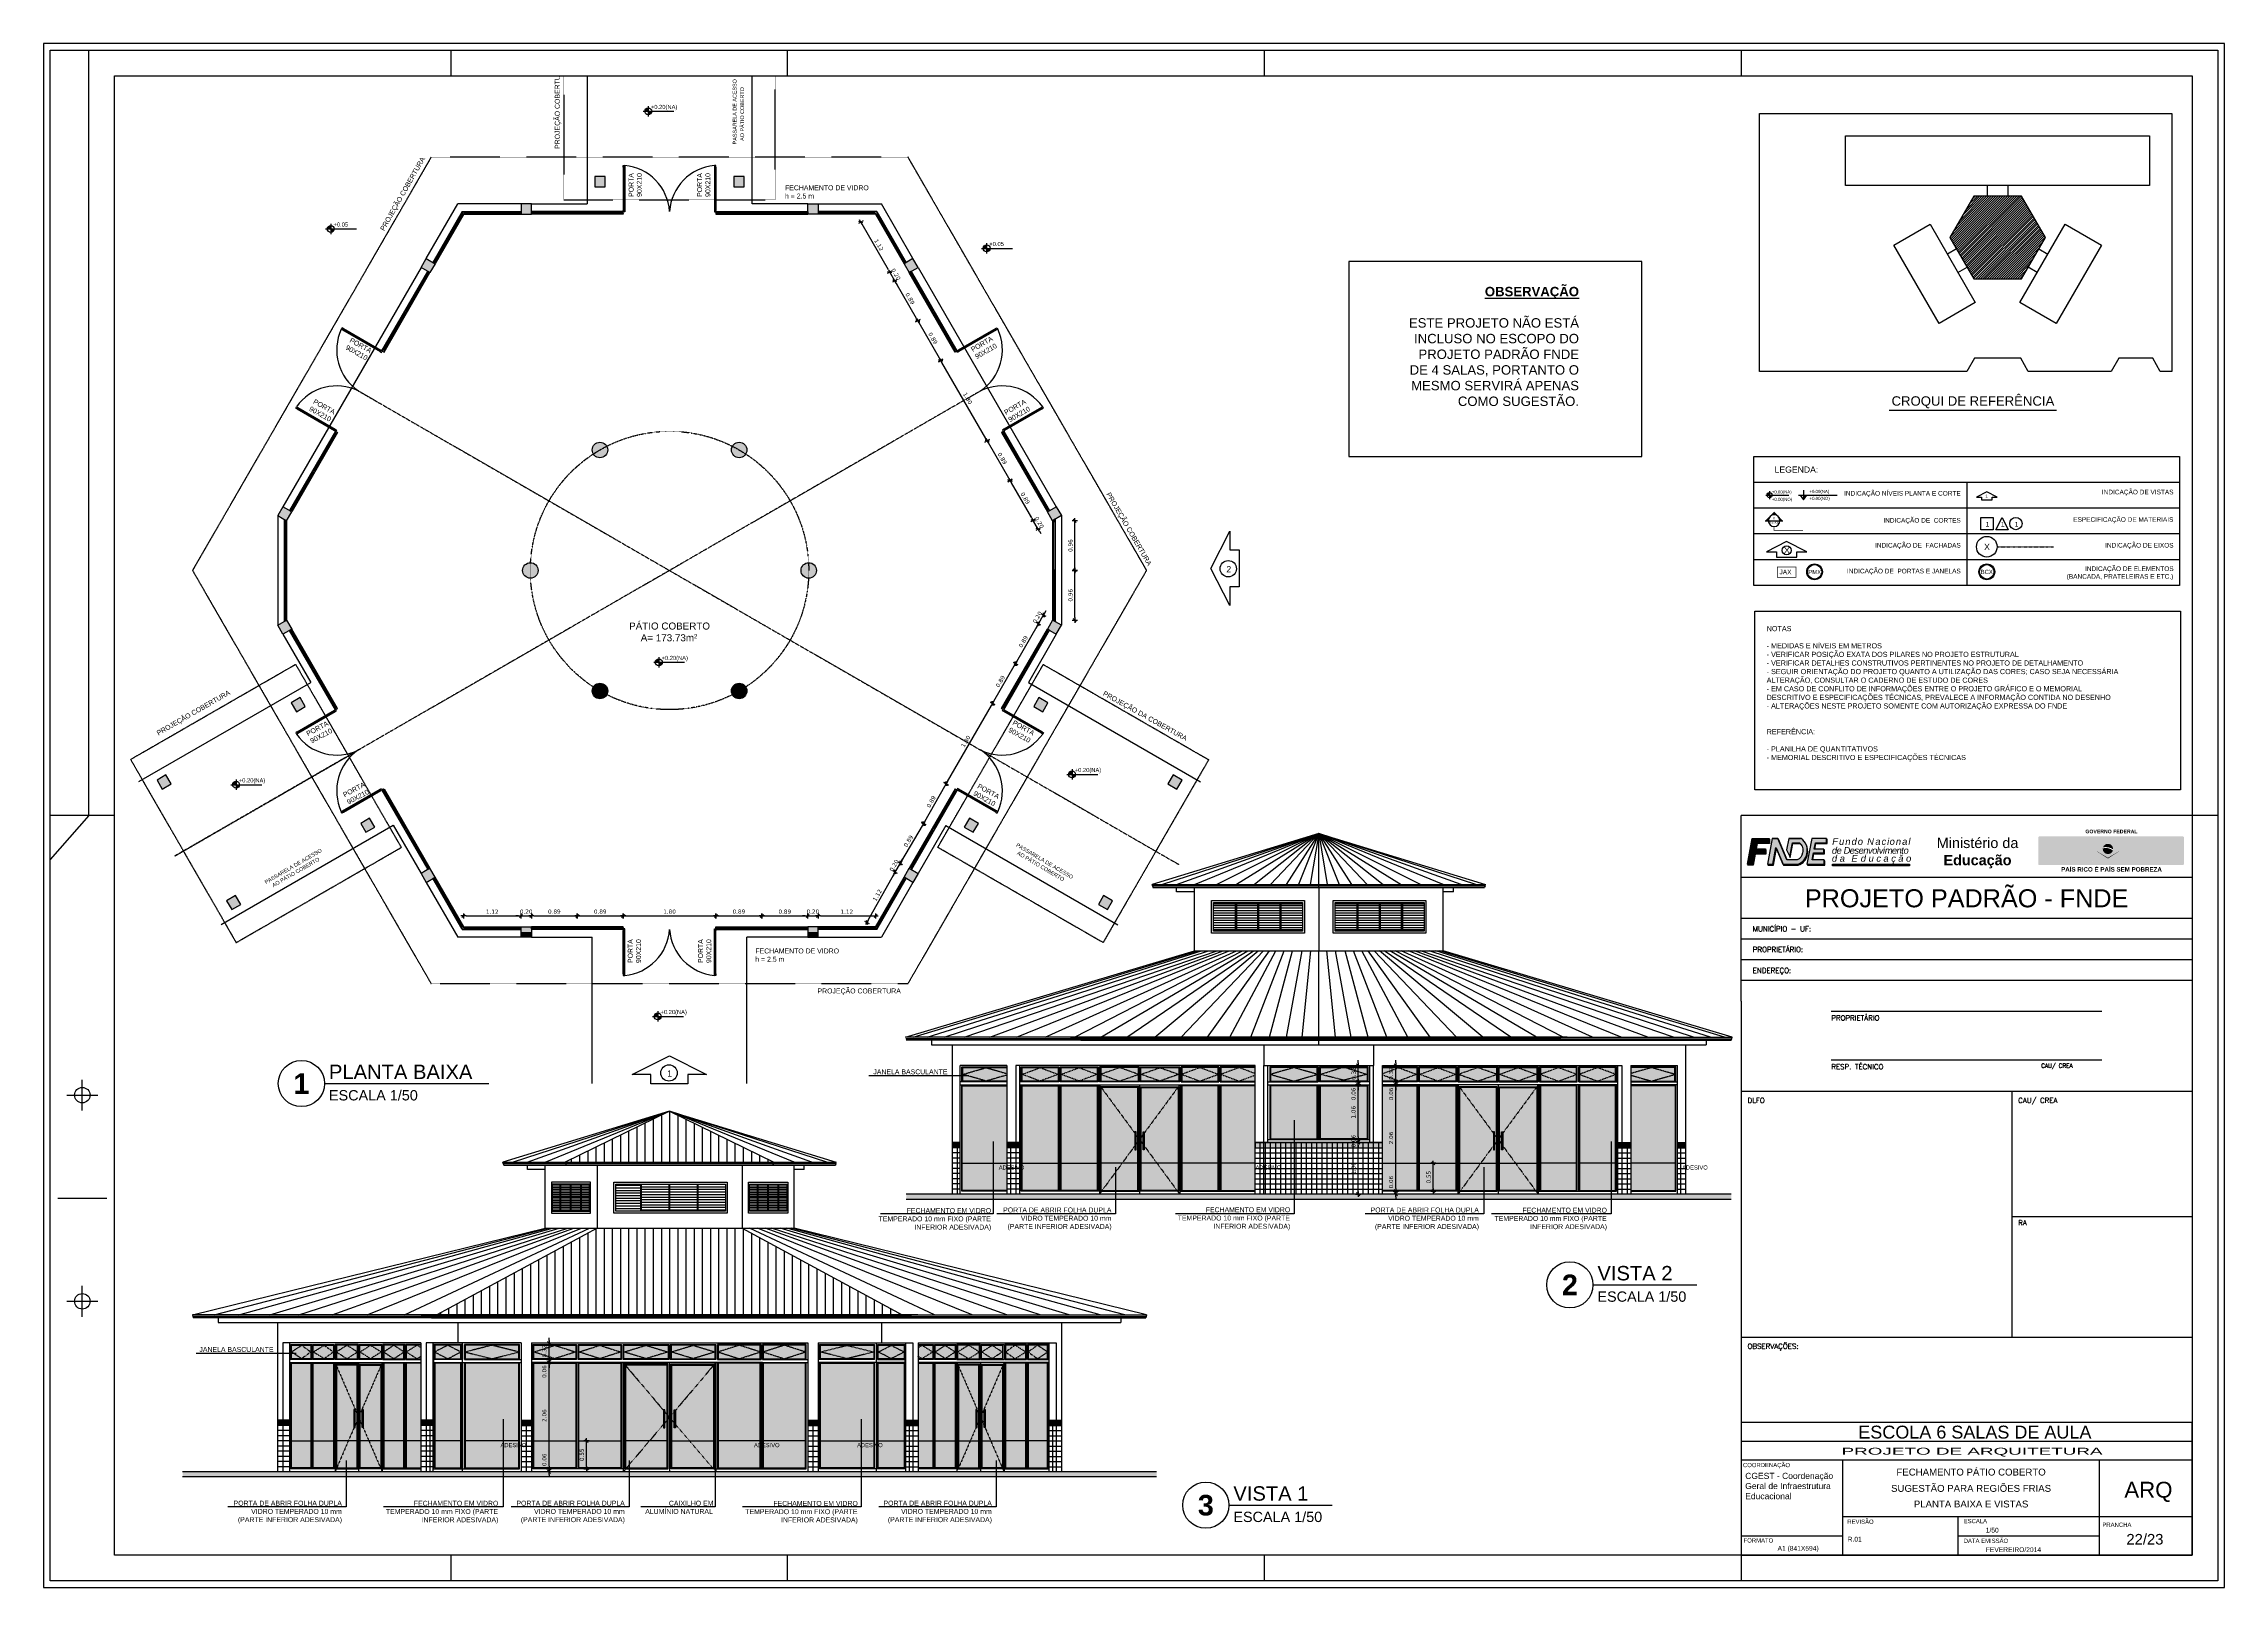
# Paper-space layout '6-ARQ-PCD-RFR0-22_R01' of a CAD drawing. Extents: x 4802 to 5648, y -704 to -105.
# The model-space entities are those that its viewports show. They can reach past a viewport. Long polylines and large blocks are cut down to what shows.
import ezdxf
from ezdxf.enums import TextEntityAlignment as Align

# ---------------------------------------------------------------- set-up
doc = ezdxf.new("R2010")
doc.units = 0
doc.header["$LTSCALE"] = 0.005
doc.header["$PDMODE"] = 3
for name, pattern in [('C5', [60, 50, -5, 0, -5]), ('CONTINU', [0]), ('DASHDOT', [25.4, 12.7, -6.35, 0, -6.35]), ('DASHDOTX2', [2, 1, -0.5, 0, -0.5]), ('HIDDEN', [9.525, 6.35, -3.175]), ('HIDDEN2', [0.1875, 0.125, -0.0625]), ('TRACEJADO_G', [0.375, 0.25, -0.125]), ('TRAÇO-2PTOS_P', [0.625, 0.25, -0.125, 0, -0.125, 0, -0.125])]:
    doc.linetypes.add(name, pattern=pattern)
doc.layers.get('0').update_dxf_attribs({"linetype": 'CONTINUOUS'})
doc.layers.get('Defpoints').update_dxf_attribs({"linetype": 'CONTINUOUS'})
for name, color, linetype in [('01', 1, 'CONTINUOUS'), ('0_HATCH', 1, 'CONTINUOUS'), ('A-01', 1, 'CONTINUOUS'), ('A-ALV', 6, 'CONTINUOUS'), ('A-CHAMADAS', 1, 'CONTINUOUS'), ('A-CHAO', 8, 'CONTINUOUS'), ('A-COTAS', 1, 'CONTINUOUS'), ('A-ESQ', 1, 'CONTINUOUS'), ('A-HACHURAPARED', 254, 'CONTINUOUS'), ('A-JANEL', 3, 'CONTINUOUS'), ('A-PARED', 5, 'CONTINUOUS'), ('A-PILAR_EIXO', 5, 'DASHDOT'), ('A-PISOS-CTEL', 2, 'TRACEJADO_G'), ('A-PISOS-NIVEL', 1, 'CONTINUOUS'), ('A-PROJCOBERTURA', 7, 'HIDDEN'), ('A-WCCOZ', 7, 'CONTINUOUS'), ('AR-TXT', 1, 'CONTINUOUS'), ('AR-VEGETAÇÃO_árvores', 96, 'HIDDEN'), ('ARQ-ALV-VISTA2', 2, 'CONTINUOUS'), ('ARQ-CTA-1_050', 1, 'CONTINUOUS'), ('ARQ-CTA-1_075', 1, 'CONTINUOUS'), ('ARQ-ESQ-CORTE', 3, 'CONTINUOUS'), ('ARQ-ESQ-VISTA1', 2, 'CONTINUOUS'), ('ARQ-ESQ-VISTA2', 1, 'CONTINUOUS'), ('ARQ-EXO-1_100', 251, 'C5'), ('ARQ-HTC', 9, 'CONTINUOUS'), ('ARQ-PIS-CORTE', 2, 'CONTINUOUS'), ('ARQ-SMB-1_025', 1, 'CONTINUOUS'), ('ARQ-SMB-1_050', 1, 'CONTINUOUS'), ('ARQ-SMB-1_100', 1, 'CONTINUOUS'), ('ARQ-TXT-1_050', 2, 'CONTINUOUS'), ('ARQ-TXT-1_075', 2, 'CONTINUOUS'), ('ARQ-TXT-1_100', 2, 'CONTINUOUS'), ('BL-CRM-03', 6, 'CONTINUOUS'), ('BL-PRA-01', 1, 'CONTINUOUS'), ('cor', 7, 'CONTINUOUS'), ('PRA', 1, 'CONTINUOUS'), ('PRES-LAYOUT', 10, 'TRAÇO-2PTOS_P'), ('VIEWPORT', 8, 'CONTINUOUS')]:
    doc.layers.add(name, color=color, linetype=linetype)
doc.layers.get('VIEWPORT').off()
doc.styles.add('50', font='arial.ttf', dxfattribs={"height": 0.08})
doc.styles.add('A16', font='arial.ttf', dxfattribs={"height": 0.16})
doc.styles.add('A16-E50', font='arial.ttf', dxfattribs={"height": 0.08})
doc.styles.add('A20', font='arial.ttf', dxfattribs={"height": 0.2})
doc.styles.add('A26', font='arial.ttf', dxfattribs={"height": 0.26})
doc.styles.add('A36', font='arial.ttf', dxfattribs={"height": 0.36})
doc.styles.add('A40', font='arial.ttf', dxfattribs={"width": 1.1, "height": 0.4})
doc.styles.add('A60', font='arial.ttf', dxfattribs={"height": 0.6})
doc.styles.add('CastleT', font='')
doc.styles.add('ESC-50-A20', font='arial.ttf', dxfattribs={"height": 0.1})
doc.styles.add('FNDE', font='arial.ttf', dxfattribs={"height": 4.5})
doc.styles.add('FNDE Texto Cota 0025', font='verdana.ttf', dxfattribs={"height": 0.04})
doc.styles.add('FNDE Texto Cota 0050', font='verdana.ttf', dxfattribs={"height": 0.08})
doc.styles.add('R80', font='SIMPLEX.SHX', dxfattribs={"height": 0.2})
doc.styles.get("Standard").update_dxf_attribs({"font": 'simplex.shx'})
doc.styles.add('TAG ESCALA', font='arial.ttf', dxfattribs={"height": 2.5})
doc.styles.add('TAG NUMERO', font='arialbd.ttf', dxfattribs={"height": 5})
doc.styles.add('TAG TITULO', font='arial.ttf', dxfattribs={"height": 3.5})
doc.styles.get('CastleT').set_extended_font_data('CastleT')
doc.dimstyles.new('FNDE 1-0025', dxfattribs={"dimscale": 5, "dimtxt": 0.04, "dimasz": 0.0035, "dimexe": 0.15, "dimexo": 0.15, "dimgap": 0.0025, "dimtad": 1, "dimzin": 1, "dimdsep": 46, "dimtxsty": 'FNDE Texto Cota 0025', "dimblk": 'tic', "dimcen": 0.015, "dimdle": 0.15, "dimse1": 1, "dimse2": 1, "dimclrd": 251, "dimclre": 251, "dimclrt": 256, "dimaunit": 1, "dimadec": 3, "dimazin": 0, "dimtfac": 1, "dimtix": 1, "dimtmove": 2, "dimatfit": 3, "dimfxl": 0.15, "dimtvp": 1, "dimtolj": 1, "dimtzin": 0, "dimarcsym": 0})
doc.dimstyles.new('FNDE 1-0050', dxfattribs={"dimscale": 5, "dimtxt": 0.08, "dimasz": 0.01, "dimexe": 0.15, "dimexo": 0.15, "dimgap": 0.01, "dimtad": 1, "dimzin": 1, "dimdsep": 46, "dimtxsty": 'FNDE Texto Cota 0050', "dimblk": 'tic', "dimcen": 0.015, "dimdle": 0.15, "dimse1": 1, "dimse2": 1, "dimclrd": 251, "dimclre": 251, "dimclrt": 256, "dimaunit": 1, "dimadec": 3, "dimazin": 0, "dimtfac": 1, "dimtix": 1, "dimtmove": 2, "dimatfit": 3, "dimfxl": 0.15, "dimtvp": 1, "dimtolj": 1, "dimtzin": 0, "dimarcsym": 0})
pattern_1 = [(180, (316.18878, 58.401653), (-7e-18, -0.05), [])]
pattern_2 = [(90, (142.59208, 18.1505), (-0.15875, 3e-17), [])]
pattern_3 = [(7e-15, (538.08257, 23.870808), (3e-18, -0.03175), [])]
pattern_4 = [(180, (142.37796, 23.870808), (-3e-18, -0.03175), [])]

# ---------------------------------------------------------------- blocks, each defined once
blk = doc.blocks.new('FNDE')
blk.add_hatch(color=30).paths.add_polyline_path([(32.94, 0.01), (32.94, -0.57), (62.84, -0.57), (62.84, 0.01)])
at = {"layer": 'BL-CRM-03'}
blk.add_hatch(color=170, dxfattribs=at).paths.add_polyline_path([(3.19, 5.92), (3.63, 8.34), (8.4, 8.34), (8.4, 10.02), (1.85, 10.02), (0, 0), (2.1, 0), (2.88, 4.23), (6.97, 4.23), (6.97, 5.92)])
h = blk.add_hatch(color=170, dxfattribs=at)
h.paths.add_polyline_path([(1.85, 10.02), (0, 0), (2.1, 0), (2.88, 4.23), (6.97, 4.23), (6.97, 5.92), (3.19, 5.92), (3.63, 8.34), (8.4, 8.34), (8.4, 10.02)], flags=17)
h.paths.add_polyline_path([(1.85, 10.02), (0, 0)], flags=0)
h.paths.add_polyline_path([(0, 0), (1.85, 10.02), (8.4, 10.02), (8.4, 8.34), (3.63, 8.34), (3.19, 5.92), (6.97, 5.92), (6.97, 4.23), (2.88, 4.23), (2.1, 0)], flags=17)
h = blk.add_hatch(color=170, dxfattribs=at)
h.paths.add_polyline_path([(1.85, 10.02), (0, 0), (2.1, 0), (2.88, 4.23), (6.97, 4.23), (6.97, 5.92), (3.19, 5.92), (3.63, 8.34), (8.4, 8.34), (8.4, 10.02)], flags=17)
h.paths.add_polyline_path([(1.85, 10.02), (0, 0)], flags=0)
h.paths.add_polyline_path([(0, 0), (1.85, 10.02), (8.4, 10.02), (8.4, 8.34), (3.63, 8.34), (3.19, 5.92), (6.97, 5.92), (6.97, 4.23), (2.88, 4.23), (2.1, 0)], flags=17)
h = blk.add_hatch(color=170, dxfattribs=at)
h.paths.add_polyline_path([(1.85, 10.02), (0, 0), (2.1, 0), (2.88, 4.23), (6.97, 4.23), (6.97, 5.92), (3.19, 5.92), (3.63, 8.34), (8.4, 8.34), (8.4, 10.02)], flags=17)
h.paths.add_polyline_path([(1.85, 10.02), (0, 0)], flags=0)
h.paths.add_polyline_path([(0, 0), (1.85, 10.02), (8.4, 10.02), (8.4, 8.34), (3.63, 8.34), (3.19, 5.92), (6.97, 5.92), (6.97, 4.23), (2.88, 4.23), (2.1, 0)], flags=17)
h = blk.add_hatch(color=170, dxfattribs=at)
h.paths.add_polyline_path([(1.85, 10.02), (0, 0), (2.1, 0), (2.88, 4.23), (6.97, 4.23), (6.97, 5.92), (3.19, 5.92), (3.63, 8.34), (8.4, 8.34), (8.4, 10.02)], flags=17)
h.paths.add_polyline_path([(1.85, 10.02), (0, 0)], flags=0)
h.paths.add_polyline_path([(0, 0), (1.85, 10.02), (8.4, 10.02), (8.4, 8.34), (3.63, 8.34), (3.19, 5.92), (6.97, 5.92), (6.97, 4.23), (2.88, 4.23), (2.1, 0)], flags=17)
h = blk.add_hatch(color=7, dxfattribs=at)
h.paths.add_polyline_path([(8.58, 7.99), (8.58, 9.68), (8.4, 9.68), (8.4, 8.34), (3.63, 8.34), (3.19, 5.92), (3.43, 5.92), (3.81, 7.99)])
h.paths.add_polyline_path([(2.88, 4.23), (2.1, 0), (0.24, 0), (0.18, -0.35), (2.28, -0.35), (3.06, 3.89), (7.15, 3.89), (7.15, 5.57), (6.97, 5.57), (6.97, 4.23)])
h = blk.add_hatch(color=170, dxfattribs=at)
h.paths.add_polyline_path([(11.84, 10.02), (9.64, 10.02), (7.79, 0), (9.89, 0), (11.08, 6.48), (11.25, 6.08), (11.26, 6.13), (13.83, 0), (19.53, 0, 0.279763), (23.06, 4.02, 0.314697), (20.79, 10.02), (16.02, 10.02), (15.21, 5.65), (16.43, 2.97), (17.42, 8.34), (20.21, 8.34, -0.285658), (21.4, 4.38, -0.266372), (19.24, 1.69), (15.32, 1.69)])
h.paths.add_polyline_path([(23.09, 0), (29.79, 0), (29.79, 1.69), (25.12, 1.69), (25.63, 4.43), (29.67, 4.43), (29.67, 5.9), (25.9, 5.9), (26.35, 8.34), (30.72, 8.34), (30.72, 10.02), (24.94, 10.02)])
h = blk.add_hatch(color=7, dxfattribs=at)
h.paths.add_polyline_path([(30.9, 7.99), (30.9, 9.68), (30.72, 9.68), (30.72, 8.34), (26.35, 8.34), (25.9, 5.9), (26.14, 5.9), (26.53, 7.99)])
h.paths.add_polyline_path([(29.85, 4.09), (29.85, 5.55), (29.67, 5.55), (29.67, 4.43), (25.63, 4.43), (25.12, 1.69), (25.36, 1.69), (25.81, 4.09)])
h.paths.add_polyline_path([(29.97, -0.35), (29.97, 1.34), (29.79, 1.34), (29.79, 0), (23.34, 0), (23.27, -0.35)])
h = blk.add_hatch(color=7, dxfattribs=at)
h.paths.add_polyline_path([(10.07, -0.35), (11.25, 6.08), (11.08, 6.48), (9.89, 0), (8.03, 0), (7.97, -0.35)])
h.paths.add_polyline_path([(19.7, -0.35, 0.279763), (23.23, 3.68, 0.192498), (22.69, 7.8, -0.174547), (23.06, 4.02, -0.279763), (19.53, 0), (13.83, 0), (13.97, -0.35)])
h.paths.add_polyline_path([(17.6, 7.99), (20.39, 7.99, -0.080504), (21.19, 7.02, 0.105578), (20.21, 8.34), (17.42, 8.34), (16.44, 3), (16.61, 2.63)])
at = {"color": 170}
for p, q in [((9.78, 10.02), (11.84, 10.02)), ((16.02, 10.02), (20.65, 10.02)), ((6.97, 5.92), (6.97, 4.23))]:
    blk.add_line(p, q, dxfattribs=at)
for points in [[(1.85, 10.02), (0, 0), (1.85, 10.02), (8.4, 10.02), (8.4, 8.34), (3.63, 8.34), (3.19, 5.92), (6.97, 5.92), (6.97, 4.23), (2.88, 4.23), (2.1, 0), (0, 0)], [(15.36, 1.69), (12.01, 9.68), (11.98, 9.68)]]:
    blk.add_lwpolyline(points, dxfattribs=at)
at = {"color": 7}
for points in [[(8.4, 9.68), (8.58, 9.68), (8.58, 7.99), (3.81, 7.99), (3.43, 5.92)], [(26.14, 5.9), (26.53, 7.99), (30.9, 7.99), (30.9, 9.68), (30.72, 9.68)], [(6.97, 5.57), (7.15, 5.57), (7.15, 3.89), (3.06, 3.89), (2.28, -0.35), (0.18, -0.35), (0.24, 0)], [(23.34, 0), (23.27, -0.35), (29.97, -0.35), (29.97, 1.34), (29.79, 1.34)], [(25.36, 1.69), (25.81, 4.09), (29.85, 4.09), (29.85, 5.55), (29.67, 5.55)]]:
    blk.add_lwpolyline(points, dxfattribs=at)
at = {"color": 170}
blk.add_lwpolyline([(23.03, 3.94, 0.319097), (20.79, 10.02), (16.02, 10.02), (15.21, 5.65), (16.43, 2.97), (17.42, 8.34), (20.21, 8.34, -0.285658), (21.4, 4.38, -0.266372), (19.24, 1.69), (15.32, 1.69), (11.84, 10.02), (9.64, 10.02), (7.79, 0), (9.89, 0), (11.08, 6.48), (13.79, 0), (19.53, 0, 0.284541), (23.07, 4.11)], format="xyb", dxfattribs=at)
blk.add_lwpolyline([(30.72, 10.02), (24.94, 10.02), (23.09, 0), (29.79, 0), (29.79, 1.69), (25.12, 1.69), (25.63, 4.43), (29.67, 4.43), (29.67, 5.9), (25.9, 5.9), (26.35, 8.34), (30.72, 8.34)], close=True, dxfattribs=at)
at = {"color": 7}
for points in [[(8.03, 0), (7.97, -0.35), (10.07, -0.35), (11.26, 6.13), (13.97, -0.35), (19.7, -0.35, 0.284541), (23.25, 3.77)], [(16.44, 3), (16.61, 2.63), (17.6, 7.99), (20.39, 7.99, -0.080504), (21.19, 7.02)], [(23.21, 3.59, 0.196648), (22.69, 7.8, 0.196648)]]:
    blk.add_lwpolyline(points, format="xyb", dxfattribs=at)
at = {"color": 30}
blk.add_lwpolyline([(32.94, 0.01), (62.84, 0.01), (62.84, -0.57), (32.94, -0.57)], close=True, dxfattribs=at)
at = {"color": 7, "char_height": 2.6, "width": 43.2283, "attachment_point": 1, "style": 'FNDE'}
for s, insert in [('{\\fArial|b0|i1|c238|p34;\\T1.2;Fundo Nacional\\fArial|b0|i0|c238|p34;\\T1; }', (32.88, 10.11)), ('{\\fArial|b0|i1|c0|p34;\\T0.9;de Desenvolvimento}', (32.77, 6.66)), ('{\\fArial|b0|i1|c238|p34;\\T1.5;da Educaçăo\\T1.4; }', (32.77, 3.57))]:
    blk.add_mtext(s, dxfattribs=dict(at, insert=insert))
blk = doc.blocks.new('CARIMBO')
at = {"true_color": 0x124700}
blk.add_hatch(color=88, dxfattribs=at).paths.add_polyline_path([(751.272, 738.356), (751.27, 738.362), (750.845, 738.107), (750.42, 738.362), (750.418, 738.356), (750.845, 738.078)])
at = {"layer": 'cor'}
h = blk.add_hatch(color=88, dxfattribs=at)
h.set_gradient(color1=(18, 71, 0), color2=(43, 173, 0), rotation=45, tint=1)
h.paths.add_polyline_path([(748.961, 738.406, 0.866951), (748.878, 738.938), (748.198, 738.938, 0.414214), (748.14, 738.881), (748.14, 737.878, 0.414214), (748.198, 737.821), (748.885, 737.821, 0.912014)])
h.paths.add_polyline_path([(748.736, 738.099), (748.507, 738.099), (748.507, 738.259), (748.736, 738.259, -1)], flags=16)
h.paths.add_polyline_path([(748.707, 738.499), (748.507, 738.499), (748.507, 738.66), (748.707, 738.66, -1)], flags=16)
at = {"layer": 'cor', "true_color": 0xf7d426}
h = blk.add_hatch(color=40, dxfattribs=at)
h.paths.add_polyline_path([(753.264, 738.199, 0.414214), (753.321, 738.142), (753.741, 738.142, -0.414214), (753.798, 738.084), (753.798, 738.881, 0.414214), (753.741, 738.938), (753.206, 738.938, -0.414214), (753.264, 738.881)])
h.paths.add_polyline_path([(752.897, 738.881, -0.414214), (752.954, 738.938), (752.777, 738.938, -0.414214), (752.834, 738.881), (752.834, 737.878, -0.414214), (752.777, 737.821), (752.954, 737.821, -0.414214), (752.897, 737.878)])
h.paths.add_polyline_path([(750.032, 738.199), (750.23, 737.912), (750.42, 738.362), (750.272, 738.451), (750.52, 738.599), (750.648, 738.903, -0.301755), (750.7, 738.938), (749.8, 738.938, -0.047823), (749.972, 738.916, -0.713696)])
h.paths.add_polyline_path([(749.582, 738.402), (749.766, 738.402, 1), (749.766, 738.631), (749.582, 738.631)])
h.paths.add_polyline_path([(749.906, 737.821, -0.246669), (749.858, 737.846), (749.666, 738.125, 0.736091), (749.582, 738.099), (749.582, 737.878, -0.414214), (749.525, 737.821)])
h.paths.add_polyline_path([(748.736, 738.099, 1), (748.736, 738.259), (748.507, 738.259), (748.507, 738.099)])
h.paths.add_polyline_path([(748.507, 738.66), (748.507, 738.499), (748.707, 738.499, 1), (748.707, 738.66)])
h.paths.add_polyline_path([(750.694, 737.993, 0.301755), (750.641, 737.958), (750.598, 737.856, -0.301755), (750.546, 737.821), (751.144, 737.821, -0.301755), (751.091, 737.856), (751.048, 737.958, 0.301755), (750.995, 737.993)])
h.paths.add_polyline_path([(749.262, 738.938), (748.878, 738.938, -0.866951), (748.961, 738.406, -0.878048), (748.907, 737.821), (749.262, 737.821, -0.414214), (749.204, 737.878), (749.204, 738.881, -0.414214)])
at = {"layer": 'cor'}
h = blk.add_hatch(color=88, dxfattribs=at)
h.set_gradient(color1=(18, 71, 0), color2=(43, 173, 0), rotation=45, tint=1)
h.paths.add_polyline_path([(749.204, 737.878, 0.414214), (749.262, 737.821), (749.525, 737.821, 0.414214), (749.582, 737.878), (749.582, 738.099, -0.736091), (749.666, 738.125), (749.858, 737.846, 0.246669), (749.906, 737.821), (750.235, 737.821, -0.536387), (750.209, 737.861), (750.23, 737.912), (750.032, 738.199, 0.713696), (749.972, 738.916, 0.062724), (749.746, 738.938), (749.262, 738.938, 0.414214), (749.204, 738.881)])
h.paths.add_polyline_path([(749.582, 738.402), (749.582, 738.631), (749.766, 738.631, -1), (749.766, 738.402)], flags=16)
h = blk.add_hatch(color=88, dxfattribs=at)
h.set_gradient(color1=(18, 71, 0), color2=(43, 173, 0), rotation=45, tint=1)
h.paths.add_polyline_path([(750.641, 737.958, -0.301755), (750.694, 737.993), (750.995, 737.993, -0.301755), (751.048, 737.958), (751.091, 737.856, 0.301755), (751.144, 737.821), (751.454, 737.821, 0.536387), (751.481, 737.861), (751.27, 738.362), (750.845, 738.107), (750.42, 738.362), (750.209, 737.861, 0.536387), (750.235, 737.821), (750.546, 737.821, 0.301755), (750.598, 737.856)])
h.paths.add_polyline_path([(751.17, 738.599), (751.042, 738.903, 0.301755), (750.989, 738.938), (750.7, 738.938, 0.301755), (750.648, 738.903), (750.52, 738.599), (750.845, 738.794)])
h = blk.add_hatch(color=40, dxfattribs=at)
h.set_gradient(color1=(243, 175, 18), color2=(255, 127, 0), rotation=270, tint=1, name='HEMISPHERICAL')
h.paths.add_polyline_path([(751.418, 738.451), (750.845, 738.794), (750.272, 738.451), (750.845, 738.107)])
h.paths.add_polyline_path([(750.644, 738.451, -1), (751.045, 738.451, -1)], flags=16)
h = blk.add_hatch(color=171, dxfattribs=at)
h.set_gradient(color1=(102, 140, 255), color2=(10, 65, 153), rotation=270, tint=1, name='HEMISPHERICAL')
h.paths.add_polyline_path([(750.654, 738.512, -0.20647), (751.045, 738.434, 0.021018), (751.045, 738.451, 0.855475)])
h.paths.add_polyline_path([(751.038, 738.396, 0.224005), (750.646, 738.475, 0.030255), (750.644, 738.451, 0.871589)])
at = {"layer": 'cor', "true_color": 0xf4df43}
h = blk.add_hatch(color=53, dxfattribs=at)
edge = h.paths.add_edge_path()
edge.add_spline(control_points=[(751.598, 738.198), (751.619, 738.183), (751.693, 738.133), (751.828, 738.099), (751.957, 738.09), (752.039, 738.108), (752.052, 738.16), (752.009, 738.192), (751.931, 738.215), (751.785, 738.238), (751.603, 738.29), (751.445, 738.41), (751.417, 738.558), (751.427, 738.69), (751.487, 738.813), (751.584, 738.888), (751.642, 738.919), (751.72, 738.938)], knot_values=[0.065919, 0.065919, 0.065919, 0.065919, 0.132216, 0.300366, 0.426053, 0.481008, 0.522695, 0.580041, 0.634819, 0.765803, 0.969397, 1.125194, 1.241711, 1.336641, 1.472206, 1.56492, 1.65521, 1.65521, 1.65521, 1.65521], degree=3, periodic=0)
edge.add_line((751.72, 738.938), (750.989, 738.938))
edge.add_arc((750.989, 738.881), 0.0573, 22.83419, 90, ccw=False)
edge.add_line((751.042, 738.903), (751.17, 738.599))
edge.add_line((751.17, 738.599), (751.418, 738.451))
edge.add_line((751.418, 738.451), (751.27, 738.362))
edge.add_line((751.27, 738.362), (751.404, 738.042))
edge.add_line((751.404, 738.042), (751.52, 738.187))
edge.add_arc((751.565, 738.152), 0.0566, 53.72097, 142.03639, ccw=False)
edge = h.paths.add_edge_path()
edge.add_arc((752.525, 738.881), 0.0573, 90, 180, ccw=False)
edge.add_line((752.525, 738.938), (752.114, 738.938))
edge.add_arc((751.993, 738.308), 0.642, 51.05193, 79.14434, ccw=False)
edge.add_line((752.397, 738.807), (752.246, 738.597))
edge.add_arc((752.2, 738.631), 0.0573, 236.57868, 324.34013, ccw=False)
edge.add_spline(control_points=[(752.168, 738.583), (752.133, 738.606), (752.038, 738.649), (751.912, 738.667), (751.79, 738.658), (751.804, 738.581), (751.924, 738.541), (752.119, 738.514), (752.373, 738.416), (752.445, 738.175), (752.378, 737.949), (752.255, 737.865), (752.117, 737.821)], knot_values=[0.044554, 0.044554, 0.044554, 0.044554, 0.150842, 0.328725, 0.389861, 0.448625, 0.477745, 0.709396, 0.965606, 1.159666, 1.316654, 1.549437, 1.549437, 1.549437, 1.549437], degree=3, periodic=0)
edge.add_line((752.117, 737.821), (752.525, 737.821))
edge.add_arc((752.525, 737.878), 0.0573, 180, 270, ccw=False)
edge.add_line((752.467, 737.878), (752.467, 738.881))
edge = h.paths.add_edge_path()
edge.add_spline(control_points=[(751.738, 737.821), (751.655, 737.834), (751.568, 737.86), (751.491, 737.898), (751.456, 737.92)], knot_values=[0.075756, 0.075756, 0.075756, 0.075756, 0.2593, 0.320309, 0.320309, 0.320309, 0.320309], degree=3, periodic=0)
edge.add_line((751.456, 737.92), (751.481, 737.861))
edge.add_arc((751.454, 737.849), 0.0286, -90, 22.83419, ccw=False)
edge.add_line((751.454, 737.821), (751.738, 737.821))
at = {"layer": 'cor'}
h = blk.add_hatch(color=88, dxfattribs=at)
h.set_gradient(color1=(18, 71, 0), color2=(43, 173, 0), rotation=45, tint=1)
edge = h.paths.add_edge_path()
edge.add_spline(control_points=[(752.117, 737.821), (752.255, 737.865), (752.378, 737.949), (752.445, 738.175), (752.373, 738.416), (752.119, 738.514), (751.924, 738.541), (751.804, 738.581), (751.79, 738.658), (751.912, 738.667), (752.038, 738.649), (752.133, 738.606), (752.168, 738.583)], knot_values=[0.044554, 0.044554, 0.044554, 0.044554, 0.277337, 0.434326, 0.628385, 0.884595, 1.116246, 1.145366, 1.20413, 1.265267, 1.443149, 1.549437, 1.549437, 1.549437, 1.549437], degree=3, periodic=0)
edge.add_arc((752.2, 738.631), 0.0573, 236.57868, 324.34013)
edge.add_line((752.246, 738.597), (752.397, 738.807))
edge.add_arc((751.993, 738.308), 0.642, 51.05193, 79.14434)
edge.add_line((752.114, 738.938), (751.72, 738.938))
edge.add_spline(control_points=[(751.72, 738.938), (751.642, 738.919), (751.584, 738.888), (751.487, 738.813), (751.427, 738.69), (751.417, 738.558), (751.445, 738.41), (751.603, 738.29), (751.785, 738.238), (751.931, 738.215), (752.009, 738.192), (752.052, 738.16), (752.039, 738.108), (751.957, 738.09), (751.828, 738.099), (751.693, 738.133), (751.619, 738.183), (751.598, 738.198)], knot_values=[0.065919, 0.065919, 0.065919, 0.065919, 0.15621, 0.248924, 0.384488, 0.479419, 0.595936, 0.751732, 0.955327, 1.08631, 1.141089, 1.198434, 1.240121, 1.295076, 1.420763, 1.588913, 1.65521, 1.65521, 1.65521, 1.65521], degree=3, periodic=0)
edge.add_arc((751.565, 738.152), 0.0566, 53.72097, 142.03639)
edge.add_line((751.52, 738.187), (751.404, 738.042))
edge.add_line((751.404, 738.042), (751.456, 737.92))
edge.add_spline(control_points=[(751.456, 737.92), (751.491, 737.898), (751.568, 737.86), (751.655, 737.834), (751.738, 737.821)], knot_values=[0.075756, 0.075756, 0.075756, 0.075756, 0.136765, 0.320309, 0.320309, 0.320309, 0.320309], degree=3, periodic=0)
edge.add_line((751.738, 737.821), (752.117, 737.821))
h = blk.add_hatch(color=88, dxfattribs=at)
h.set_gradient(color1=(18, 71, 0), color2=(43, 173, 0), rotation=45, tint=1)
h.paths.add_polyline_path([(752.834, 738.881, 0.414214), (752.777, 738.938), (752.525, 738.938, 0.414214), (752.467, 738.881), (752.467, 737.878, 0.414214), (752.525, 737.821), (752.777, 737.821, 0.414214), (752.834, 737.878)])
h = blk.add_hatch(color=88, dxfattribs=at)
h.set_gradient(color1=(18, 71, 0), color2=(43, 173, 0), rotation=45, tint=1)
h.paths.add_polyline_path([(753.264, 738.881, 0.414214), (753.206, 738.938), (752.954, 738.938, 0.414214), (752.897, 738.881), (752.897, 737.878, 0.414214), (752.954, 737.821), (753.741, 737.821, 0.414214), (753.798, 737.878), (753.798, 738.084, 0.414214), (753.741, 738.142), (753.321, 738.142, -0.414214), (753.264, 738.199)])
at = {"layer": 'PRA', "color": 2}
for p, q in [((754.113, 739.748), (736.613, 739.748)), ((736.613, 732.548), (736.613, 739.748)), ((754.113, 737.348), (736.613, 737.348)), ((754.113, 737.348), (736.613, 737.348)), ((754.113, 737.348), (736.613, 737.348)), ((754.113, 735.748), (736.613, 735.748)), ((754.113, 734.948), (736.613, 734.948)), ((754.113, 734.148), (736.613, 734.148)), ((754.113, 733.348), (736.613, 733.348)), ((736.613, 732.548), (736.613, 711.048)), ((750.613, 732.141), (740.113, 732.141)), ((750.613, 730.25), (740.113, 730.25)), ((754.113, 729.045), (736.613, 729.045)), ((747.113, 729.045), (747.113, 719.489)), ((747.113, 724.195), (754.113, 724.195)), ((754.113, 719.489), (736.613, 719.489)), ((736.613, 715.472), (754.113, 715.472)), ((736.613, 714.752), (754.113, 714.752)), ((740.56, 711.048), (740.56, 714.752)), ((750.512, 711.048), (750.512, 714.752)), ((754.113, 712.53), (740.56, 712.53)), ((745.03, 711.048), (745.03, 712.53)), ((740.56, 711.789), (736.613, 711.789)), ((750.512, 711.789), (745.03, 711.789))]:
    blk.add_line(p, q, dxfattribs=at)
at = {"layer": 'PRA', "color": 4}
blk.add_lwpolyline([(736.613, 711.048), (754.113, 711.048), (754.113, 716.192), (736.613, 716.192)], close=True, dxfattribs=at)
at = {"layer": 'PRA', "color": 7, "xscale": 0.1000000000000227, "yscale": 0.1000000000000227, "zscale": 0.1000000000000227}
blk.add_blockref('FNDE', (736.86, 737.857), dxfattribs=at)
at = {"color": 7, "width": 5.57669, "attachment_point": 1, "style": '50'}
for s, insert, char_height in [('\\pi1.7847;{\\fArial|b1|i0|c0|p34;GOVERNO FEDERAL}', (748.186, 739.2), 0.14321), ('\\pi0.84331;{\\fArial|b1|i0|c0|p34;PAÍS RICO É PAÍS SEM POBREZA}', (748.186, 737.744), 0.17185)]:
    blk.add_mtext(s, dxfattribs=dict(at, insert=insert, char_height=char_height))
at = {"layer": 'PRA', "color": 4, "style": 'A36'}
blk.add_text('PROJETO PADRÃO - FNDE', height=0.7, dxfattribs=at).set_placement((745.363, 736.186), align=Align.CENTER)
at = {"layer": 'PRA', "color": 2, "style": 'R80'}
for s, p in [('MUNICÍPIO - UF:', (737.067, 735.349)), ('PROPRIETÁRIO:', (737.067, 734.55)), ('ENDEREÇO:', (737.067, 733.735))]:
    blk.add_text(s, height=0.2, dxfattribs=at).set_placement(p, align=Align.MIDDLE_LEFT)
for s, p in [('PROPRIETÁRIO', (740.113, 731.991)), ('RESP. TÉCNICO', (740.113, 730.1)), ('DLFO', (736.863, 728.795)), ('CAU/ CREA', (747.363, 728.795)), ('OBSERVAÇÕES:', (736.863, 719.253))]:
    blk.add_text(s, height=0.2, dxfattribs=at).set_placement(p, align=Align.TOP_LEFT)
at = {"layer": 'PRA', "color": 3}
blk.add_text('CAU/ CREA ', height=0.16, dxfattribs=at).set_placement((748.256, 729.96))
at = {"layer": 'PRA', "color": 2}
for s, height, style, p in [('RA', 0.2, 'R80', (747.362, 723.847)), ('COORDENAÇÃO', 0.16459, 'A16', (736.686, 714.463)), ('REVISÃO', 0.1646, 'A16', (740.735, 712.265)), ('ESCALA', 0.1646, 'A16', (745.249, 712.289)), ('FORMATO', 0.1646, 'A16', (736.711, 711.538)), ('DATA EMISSÃO', 0.16459, 'A16', (745.249, 711.523)), ('PRANCHA', 0.1646, 'A16', (750.63, 712.146))]:
    blk.add_text(s, height=height, dxfattribs=dict(at, style=style)).set_placement(p)
at = {"layer": 'PRA', "color": 2, "insert": (743.534, 738.885), "char_height": 0.4, "width": 4.44244, "attachment_point": 1, "style": 'FNDE'}
blk.add_mtext('\\pi0.66992;{\\fArial|b0|i0|c238|p34;Ministério} da{\\fArial|b0|i0|c238|p34; \\P\\pi0.93159;\\fArial|b1|i0|c238|p34;Educação}', dxfattribs=at)
at = {"layer": 'PRA', "color": 4, "insert": (740.966, 716.073), "char_height": 0.5, "width": 59.71034, "attachment_point": 1, "style": 'A36'}
blk.add_mtext(' ESCOLA 6 SALAS DE AULA', dxfattribs=at)
at = {"layer": 'PRA', "color": 3, "insert": (736.774, 714.243), "char_height": 0.23622, "width": 36.26422, "attachment_point": 1, "style": 'A20'}
blk.add_mtext('{\\fArial|b0|i0|c238|p34;CGEST - }C{\\fArial|b0|i0|c238|p34;oordenação }\\PG{\\fArial|b0|i0|c238|p34;eral de }I{\\fArial|b0|i0|c238|p34;nfraestrutura} \\PEducacional', dxfattribs=at)
at = {"layer": 'PRA', "color": 3, "style": 'A20'}
for tag, p, height in [('MUNICIPIO', (741.236, 735.253), 0.2), ('ENDEREÇO', (741.236, 733.745), 0.2), ('R-01', (740.748, 711.905), 0.185), ('R-02', (740.748, 711.548), 0.185), ('ESCALA', (746.105, 711.926), 0.185), ('DESENHO', (738.029, 711.221), 0.185), ('R-03', (740.748, 711.207), 0.185), ('DATA', (746.109, 711.169), 0.185)]:
    blk.add_attdef(tag, p, '', height=height, dxfattribs=at)
at = {"layer": 'PRA', "color": 4, "style": 'A26'}
for tag, p in [('DESCRIÇÃO-1', (745.536, 714.272)), ('DESCRIÇÃO-2', (745.536, 713.641)), ('DESCRIÇÃO-3', (745.536, 713.034))]:
    blk.add_attdef(tag, text='', height=0.267, dxfattribs=at).set_placement(p, align=Align.MIDDLE_CENTER)
at = {"layer": 'PRA', "color": 6}
for tag, height, style, p in [('ARQ', 0.617, 'A60', (752.415, 713.587)), ('00/00', 0.411, 'A40', (752.28, 711.667))]:
    blk.add_attdef(tag, text='', height=height, dxfattribs=dict(at, style=style)).set_placement(p, align=Align.MIDDLE_CENTER)
blk = doc.blocks.new('FNDE-Ind Corte-1_100')
blk.add_hatch(color=251).paths.add_polyline_path([(242, -2.39), (242.21, -2.39, -1), (243.01, -2.39), (243.23, -2.39), (242.61, -1.77)])
at = {"color": 251, "linetype": 'Continuous'}
blk.add_line((243.23, -2.39), (242, -2.39), dxfattribs=at)
blk.add_circle((242.61, -2.39), 0.4, dxfattribs=at)
blk = doc.blocks.new('FNDE-Nível Corte-1_050')
blk.add_hatch(color=251).paths.add_polyline_path([(140.657, -0.187), (140.741, -0.187), (140.657, -0.313)])
at = {"color": 251}
for p, q in [((140.531, -0.187), (141.531, -0.187)), ((140.657, -0.061), (140.657, -0.313))]:
    blk.add_line(p, q, dxfattribs=at)
blk.add_lwpolyline([(140.573, -0.187), (140.657, -0.313), (140.741, -0.187)], dxfattribs=at)
blk = doc.blocks.new('FNDE-Nível Planta-1_050')
at = {"linetype": 'Continuous', "ltscale": 0.5}
h = blk.add_hatch(color=251, dxfattribs=at)
h.paths.add_polyline_path([(135.698, 5.827), (135.698, 5.894, 0.414214), (135.631, 5.827)])
h.paths.add_polyline_path([(135.698, 5.827), (135.698, 5.76, 0.414214), (135.766, 5.827)])
at = {"color": 251}
for p, q in [((135.698, 5.928), (135.698, 5.726)), ((135.598, 5.827), (135.766, 5.827)), ((135.766, 5.827), (136.198, 5.827))]:
    blk.add_line(p, q, dxfattribs=at)
blk.add_circle((135.698, 5.827), 0.0672, dxfattribs=at)
blk = doc.blocks.new('TituloDesenho')
at = {"color": 251}
blk.add_circle((0, 0), 0.5, dxfattribs=at)
at = {"style": 'CastleT'}
for tag, p in [('TÍTULO', (0.596, 0.097)), ('ESCALA', (0.596, -0.365))]:
    blk.add_attdef(tag, p, '', height=0.3, dxfattribs=at)
blk.add_attdef('N', text='', height=0.425, dxfattribs=at).set_placement((0, 0), align=Align.MIDDLE_CENTER)
blk = doc.blocks.new('A1')
at = {"color": 7}
for p, q in [((-0.816, 0.287), (-0.816, 0.584)), ((-0.816, 0.287), (-0.831, 0.26987)), ((-0.8245, 0.1785), (-0.8125, 0.1785)), ((-0.8185, 0.1725), (-0.8185, 0.1845)), ((-0.828, 0.1385), (-0.809, 0.1385)), ((-0.8185, 0.0925), (-0.8185, 0.1045)), ((-0.8245, 0.0985), (-0.8125, 0.0985))]:
    blk.add_line(p, q, dxfattribs=at)
at = {"color": 6}
for p, q in [((-0.6755, 0.584), (-0.6755, 0.574)), ((-0.545, 0.584), (-0.545, 0.574)), ((-0.36, 0.584), (-0.36, 0.574)), ((-0.175, 0.584), (-0.175, 0.574)), ((-0.806, 0.287), (-0.816, 0.287)), ((0.01, 0.287), (0, 0.287)), ((-0.6755, 0), (-0.6755, -0.01)), ((-0.545, 0), (-0.545, -0.01)), ((-0.36, 0), (-0.36, -0.01)), ((-0.175, 0), (-0.175, -0.01))]:
    blk.add_line(p, q, dxfattribs=at)
at = {"color": 8}
blk.add_lwpolyline([(-0.8335, -0.0125), (0.0125, -0.0125), (0.0125, 0.5865), (-0.8335, 0.5865)], close=True, dxfattribs=at)
blk.add_lwpolyline([(-0.831, -0.01), (-0.831, 0.584), (0.01, 0.584), (0.01, -0.01)], close=True)
at = {"color": 6}
blk.add_lwpolyline([(-0.806, 0.574), (0, 0.574), (0, 0), (-0.806, 0)], close=True, dxfattribs=at)
at = {"color": 7}
for centre in [(-0.8185, 0.1785), (-0.8185, 0.0985)]:
    blk.add_circle(centre, 0.003, dxfattribs=at)
blk = doc.blocks.new('tic')
at = {"color": 251}
for p, q in [((-1, 0), (1, 0)), ((0, -1), (0, 1))]:
    blk.add_line(p, q, dxfattribs=at)
blk.add_line((-0.6, -0.6), (0.6, 0.6))
blk = doc.blocks.new('*D12')
at = {"layer": 'ARQ-SMB-1_050', "color": 251, "lineweight": -2, "ltscale": 0.1, "transparency": 16777216}
blk.add_line((337.893, 62.28), (337.893, 64.24), dxfattribs=at)
at = {"layer": 'Defpoints', "color": 0, "ltscale": 0.1, "transparency": 16777216}
for p in [(337.893, 64.29), (338.282, 64.29), (338.946, 62.23)]:
    blk.add_point(p, dxfattribs=at)
at = {"layer": 'ARQ-SMB-1_050', "color": 251, "lineweight": -2, "ltscale": 0.1, "transparency": 16777216, "xscale": 0.05, "yscale": 0.05, "zscale": 0.05}
for p, rotation in [((337.893, 64.29), 90), ((337.893, 62.23), 270)]:
    blk.add_blockref('tic', p, dxfattribs=dict(at, rotation=rotation))
at = {"layer": 'ARQ-SMB-1_050', "ltscale": 0.1, "transparency": 16777216, "insert": (337.801, 63.26), "char_height": 0.08, "attachment_point": 5, "rotation": 90, "style": 'FNDE Texto Cota 0050'}
blk.add_mtext('\\A1;2.06', dxfattribs=at)
blk = doc.blocks.new('*D13')
at = {"layer": 'ARQ-SMB-1_050', "color": 251, "lineweight": -2, "ltscale": 0.1, "transparency": 16777216}
for p, q in [((337.893, 64.4), (337.893, 64.45)), ((337.893, 64.29), (337.893, 64.35)), ((337.893, 64.24), (337.893, 64.19))]:
    blk.add_line(p, q, dxfattribs=at)
at = {"layer": 'Defpoints', "color": 0, "ltscale": 0.1, "transparency": 16777216}
for p in [(337.893, 64.35), (338.282, 64.35), (338.282, 64.29)]:
    blk.add_point(p, dxfattribs=at)
at = {"layer": 'ARQ-SMB-1_050', "color": 251, "lineweight": -2, "ltscale": 0.1, "transparency": 16777216, "xscale": 0.05, "yscale": 0.05, "zscale": 0.05}
for p, rotation in [((337.893, 64.35), 270), ((337.893, 64.29), 90)]:
    blk.add_blockref('tic', p, dxfattribs=dict(at, rotation=rotation))
at = {"layer": 'ARQ-SMB-1_050', "ltscale": 0.1, "transparency": 16777216, "insert": (337.801, 64.115), "char_height": 0.08, "attachment_point": 5, "rotation": 90, "style": 'FNDE Texto Cota 0050'}
blk.add_mtext('\\A1;0.06', dxfattribs=at)
blk = doc.blocks.new('*D14')
at = {"layer": 'ARQ-CTA-1_050', "color": 251, "lineweight": -2, "transparency": 16777216}
blk.add_line((336.282, 72.954), (337.3, 72.954), dxfattribs=at)
at = {"layer": 'Defpoints', "color": 0, "transparency": 16777216}
for p in [(336.232, 72.814), (337.35, 72.954), (337.35, 72.814)]:
    blk.add_point(p, dxfattribs=at)
at = {"layer": 'ARQ-CTA-1_050', "color": 251, "lineweight": -2, "transparency": 16777216, "xscale": 0.05, "yscale": 0.05, "zscale": 0.05, "rotation": 180}
blk.add_blockref('tic', (336.232, 72.954), dxfattribs=at)
at = {"layer": 'ARQ-CTA-1_050', "color": 251, "lineweight": -2, "transparency": 16777216, "xscale": 0.05, "yscale": 0.05, "zscale": 0.05}
blk.add_blockref('tic', (337.35, 72.954), dxfattribs=at)
at = {"layer": 'ARQ-CTA-1_050', "transparency": 16777216, "insert": (336.791, 73.036), "char_height": 0.08, "attachment_point": 5, "style": 'FNDE Texto Cota 0050'}
blk.add_mtext('\\A1;1.12', dxfattribs=at)
blk = doc.blocks.new('*D15')
at = {"layer": 'ARQ-CTA-1_050', "color": 251, "lineweight": -2, "transparency": 16777216}
for p, q in [((337.3, 72.954), (337.25, 72.954)), ((337.35, 72.954), (337.55, 72.954)), ((337.6, 72.954), (337.65, 72.954))]:
    blk.add_line(p, q, dxfattribs=at)
at = {"layer": 'Defpoints', "color": 0, "transparency": 16777216}
for p in [(337.35, 72.814), (337.55, 72.954), (337.55, 72.814)]:
    blk.add_point(p, dxfattribs=at)
at = {"layer": 'ARQ-CTA-1_050', "color": 251, "lineweight": -2, "transparency": 16777216, "xscale": 0.05, "yscale": 0.05, "zscale": 0.05}
blk.add_blockref('tic', (337.35, 72.954), dxfattribs=at)
at = {"layer": 'ARQ-CTA-1_050', "color": 251, "lineweight": -2, "transparency": 16777216, "xscale": 0.05, "yscale": 0.05, "zscale": 0.05, "rotation": 180}
blk.add_blockref('tic', (337.55, 72.954), dxfattribs=at)
at = {"layer": 'ARQ-CTA-1_050', "transparency": 16777216, "insert": (337.45, 73.038), "char_height": 0.08, "attachment_point": 5, "style": 'FNDE Texto Cota 0050'}
blk.add_mtext('\\A1;0.20', dxfattribs=at)
blk = doc.blocks.new('*D16')
at = {"layer": 'ARQ-CTA-1_050', "color": 251, "lineweight": -2, "transparency": 16777216}
blk.add_line((337.6, 72.954), (338.39, 72.954), dxfattribs=at)
at = {"layer": 'Defpoints', "color": 0, "transparency": 16777216}
for p in [(337.55, 72.814), (338.44, 72.954), (338.44, 72.814)]:
    blk.add_point(p, dxfattribs=at)
at = {"layer": 'ARQ-CTA-1_050', "color": 251, "lineweight": -2, "transparency": 16777216, "xscale": 0.05, "yscale": 0.05, "zscale": 0.05, "rotation": 180}
blk.add_blockref('tic', (337.55, 72.954), dxfattribs=at)
at = {"layer": 'ARQ-CTA-1_050', "color": 251, "lineweight": -2, "transparency": 16777216, "xscale": 0.05, "yscale": 0.05, "zscale": 0.05}
blk.add_blockref('tic', (338.44, 72.954), dxfattribs=at)
at = {"layer": 'ARQ-CTA-1_050', "transparency": 16777216, "insert": (337.995, 73.038), "char_height": 0.08, "attachment_point": 5, "style": 'FNDE Texto Cota 0050'}
blk.add_mtext('\\A1;0.89', dxfattribs=at)
blk = doc.blocks.new('*D17')
at = {"layer": 'ARQ-CTA-1_050', "color": 251, "lineweight": -2, "transparency": 16777216}
blk.add_line((338.49, 72.954), (339.28, 72.954), dxfattribs=at)
at = {"layer": 'Defpoints', "color": 0, "transparency": 16777216}
for p in [(338.44, 72.814), (339.33, 72.954), (339.33, 72.814)]:
    blk.add_point(p, dxfattribs=at)
at = {"layer": 'ARQ-CTA-1_050', "color": 251, "lineweight": -2, "transparency": 16777216, "xscale": 0.05, "yscale": 0.05, "zscale": 0.05, "rotation": 180}
blk.add_blockref('tic', (338.44, 72.954), dxfattribs=at)
at = {"layer": 'ARQ-CTA-1_050', "color": 251, "lineweight": -2, "transparency": 16777216, "xscale": 0.05, "yscale": 0.05, "zscale": 0.05}
blk.add_blockref('tic', (339.33, 72.954), dxfattribs=at)
at = {"layer": 'ARQ-CTA-1_050', "transparency": 16777216, "insert": (338.885, 73.038), "char_height": 0.08, "attachment_point": 5, "style": 'FNDE Texto Cota 0050'}
blk.add_mtext('\\A1;0.89', dxfattribs=at)
blk = doc.blocks.new('*D18')
at = {"layer": 'ARQ-CTA-1_050', "color": 251, "lineweight": -2, "transparency": 16777216}
blk.add_line((339.38, 72.954), (341.08, 72.954), dxfattribs=at)
at = {"layer": 'Defpoints', "color": 0, "transparency": 16777216}
for p in [(339.33, 72.814), (341.13, 72.954), (341.13, 72.819)]:
    blk.add_point(p, dxfattribs=at)
at = {"layer": 'ARQ-CTA-1_050', "color": 251, "lineweight": -2, "transparency": 16777216, "xscale": 0.05, "yscale": 0.05, "zscale": 0.05, "rotation": 180}
blk.add_blockref('tic', (339.33, 72.954), dxfattribs=at)
at = {"layer": 'ARQ-CTA-1_050', "color": 251, "lineweight": -2, "transparency": 16777216, "xscale": 0.05, "yscale": 0.05, "zscale": 0.05}
blk.add_blockref('tic', (341.13, 72.954), dxfattribs=at)
at = {"layer": 'ARQ-CTA-1_050', "transparency": 16777216, "insert": (340.23, 73.038), "char_height": 0.08, "attachment_point": 5, "style": 'FNDE Texto Cota 0050'}
blk.add_mtext('\\A1;1.80', dxfattribs=at)
blk = doc.blocks.new('*D19')
at = {"layer": 'ARQ-CTA-1_050', "color": 251, "lineweight": -2, "transparency": 16777216}
blk.add_line((341.18, 72.954), (341.97, 72.954), dxfattribs=at)
at = {"layer": 'Defpoints', "color": 0, "transparency": 16777216}
for p in [(341.13, 72.814), (342.02, 72.954), (342.02, 72.814)]:
    blk.add_point(p, dxfattribs=at)
at = {"layer": 'ARQ-CTA-1_050', "color": 251, "lineweight": -2, "transparency": 16777216, "xscale": 0.05, "yscale": 0.05, "zscale": 0.05, "rotation": 180}
blk.add_blockref('tic', (341.13, 72.954), dxfattribs=at)
at = {"layer": 'ARQ-CTA-1_050', "color": 251, "lineweight": -2, "transparency": 16777216, "xscale": 0.05, "yscale": 0.05, "zscale": 0.05}
blk.add_blockref('tic', (342.02, 72.954), dxfattribs=at)
at = {"layer": 'ARQ-CTA-1_050', "transparency": 16777216, "insert": (341.575, 73.038), "char_height": 0.08, "attachment_point": 5, "style": 'FNDE Texto Cota 0050'}
blk.add_mtext('\\A1;0.89', dxfattribs=at)
blk = doc.blocks.new('*D20')
at = {"layer": 'ARQ-CTA-1_050', "color": 251, "lineweight": -2, "transparency": 16777216}
blk.add_line((342.07, 72.954), (342.86, 72.954), dxfattribs=at)
at = {"layer": 'Defpoints', "color": 0, "transparency": 16777216}
for p in [(342.02, 72.814), (342.91, 72.954), (342.91, 72.824)]:
    blk.add_point(p, dxfattribs=at)
at = {"layer": 'ARQ-CTA-1_050', "color": 251, "lineweight": -2, "transparency": 16777216, "xscale": 0.05, "yscale": 0.05, "zscale": 0.05, "rotation": 180}
blk.add_blockref('tic', (342.02, 72.954), dxfattribs=at)
at = {"layer": 'ARQ-CTA-1_050', "color": 251, "lineweight": -2, "transparency": 16777216, "xscale": 0.05, "yscale": 0.05, "zscale": 0.05}
blk.add_blockref('tic', (342.91, 72.954), dxfattribs=at)
at = {"layer": 'ARQ-CTA-1_050', "transparency": 16777216, "insert": (342.465, 73.038), "char_height": 0.08, "attachment_point": 5, "style": 'FNDE Texto Cota 0050'}
blk.add_mtext('\\A1;0.89', dxfattribs=at)
blk = doc.blocks.new('*D21')
at = {"layer": 'ARQ-CTA-1_050', "color": 251, "lineweight": -2, "transparency": 16777216}
for p, q in [((342.86, 72.954), (342.81, 72.954)), ((342.91, 72.954), (343.11, 72.954)), ((343.16, 72.954), (343.21, 72.954))]:
    blk.add_line(p, q, dxfattribs=at)
at = {"layer": 'Defpoints', "color": 0, "transparency": 16777216}
for p in [(342.91, 72.824), (343.11, 72.954), (343.11, 72.824)]:
    blk.add_point(p, dxfattribs=at)
at = {"layer": 'ARQ-CTA-1_050', "color": 251, "lineweight": -2, "transparency": 16777216, "xscale": 0.05, "yscale": 0.05, "zscale": 0.05}
blk.add_blockref('tic', (342.91, 72.954), dxfattribs=at)
at = {"layer": 'ARQ-CTA-1_050', "color": 251, "lineweight": -2, "transparency": 16777216, "xscale": 0.05, "yscale": 0.05, "zscale": 0.05, "rotation": 180}
blk.add_blockref('tic', (343.11, 72.954), dxfattribs=at)
at = {"layer": 'ARQ-CTA-1_050', "transparency": 16777216, "insert": (343.01, 73.038), "char_height": 0.08, "attachment_point": 5, "style": 'FNDE Texto Cota 0050'}
blk.add_mtext('\\A1;0.20', dxfattribs=at)
blk = doc.blocks.new('*D22')
at = {"layer": 'ARQ-CTA-1_050', "color": 251, "lineweight": -2, "transparency": 16777216}
blk.add_line((343.16, 72.954), (344.178, 72.954), dxfattribs=at)
at = {"layer": 'Defpoints', "color": 0, "transparency": 16777216}
for p in [(343.11, 72.824), (344.228, 72.954), (344.228, 72.814)]:
    blk.add_point(p, dxfattribs=at)
at = {"layer": 'ARQ-CTA-1_050', "color": 251, "lineweight": -2, "transparency": 16777216, "xscale": 0.05, "yscale": 0.05, "zscale": 0.05, "rotation": 180}
blk.add_blockref('tic', (343.11, 72.954), dxfattribs=at)
at = {"layer": 'ARQ-CTA-1_050', "color": 251, "lineweight": -2, "transparency": 16777216, "xscale": 0.05, "yscale": 0.05, "zscale": 0.05}
blk.add_blockref('tic', (344.228, 72.954), dxfattribs=at)
at = {"layer": 'ARQ-CTA-1_050', "transparency": 16777216, "insert": (343.669, 73.036), "char_height": 0.08, "attachment_point": 5, "style": 'FNDE Texto Cota 0050'}
blk.add_mtext('\\A1;1.12', dxfattribs=at)
blk = doc.blocks.new('*D23')
at = {"layer": 'ARQ-CTA-1_050', "color": 251, "lineweight": -2, "transparency": 16777216}
blk.add_line((344.081, 72.873), (344.582, 73.759), dxfattribs=at)
at = {"layer": 'Defpoints', "color": 0, "transparency": 16777216}
for p in [(344.606, 73.803), (344.779, 73.705), (344.228, 72.732)]:
    blk.add_point(p, dxfattribs=at)
at = {"layer": 'ARQ-CTA-1_050', "color": 251, "lineweight": -2, "transparency": 16777216, "xscale": 0.05, "yscale": 0.05, "zscale": 0.05}
for p, rotation in [((344.606, 73.803), 60.51234794559244), ((344.056, 72.83), 240.5123479455924)]:
    blk.add_blockref('tic', p, dxfattribs=dict(at, rotation=rotation))
at = {"layer": 'ARQ-CTA-1_050', "transparency": 16777216, "insert": (344.26, 73.356), "char_height": 0.08, "attachment_point": 5, "rotation": 60.5123, "style": 'FNDE Texto Cota 0050'}
blk.add_mtext('\\A1;1.12', dxfattribs=at)
blk = doc.blocks.new('*D24')
at = {"layer": 'ARQ-CTA-1_050', "color": 251, "lineweight": -2, "transparency": 16777216}
for p, q in [((344.732, 74.021), (344.757, 74.064)), ((344.582, 73.761), (344.557, 73.718)), ((344.607, 73.805), (344.707, 73.978))]:
    blk.add_line(p, q, dxfattribs=at)
at = {"layer": 'Defpoints', "color": 0, "transparency": 16777216}
for p in [(344.707, 73.978), (344.779, 73.705), (344.879, 73.879)]:
    blk.add_point(p, dxfattribs=at)
at = {"layer": 'ARQ-CTA-1_050', "color": 251, "lineweight": -2, "transparency": 16777216, "xscale": 0.05, "yscale": 0.05, "zscale": 0.05}
for p, rotation in [((344.707, 73.978), 240.0141372128303), ((344.607, 73.805), 60.01413721283026)]:
    blk.add_blockref('tic', p, dxfattribs=dict(at, rotation=rotation))
at = {"layer": 'ARQ-CTA-1_050', "transparency": 16777216, "insert": (344.585, 73.933), "char_height": 0.08, "attachment_point": 5, "rotation": 60.0141, "style": 'FNDE Texto Cota 0050'}
blk.add_mtext('\\A1;0.20', dxfattribs=at)
blk = doc.blocks.new('*D25')
at = {"layer": 'ARQ-CTA-1_050', "color": 251, "lineweight": -2, "transparency": 16777216}
blk.add_line((344.734, 74.023), (345.136, 74.702), dxfattribs=at)
at = {"layer": 'Defpoints', "color": 0, "transparency": 16777216}
for p in [(345.162, 74.745), (345.332, 74.644), (344.879, 73.879)]:
    blk.add_point(p, dxfattribs=at)
at = {"layer": 'ARQ-CTA-1_050', "color": 251, "lineweight": -2, "transparency": 16777216, "xscale": 0.05, "yscale": 0.05, "zscale": 0.05}
for p, rotation in [((345.162, 74.745), 59.35622469323639), ((344.708, 73.98), 239.3562246932364)]:
    blk.add_blockref('tic', p, dxfattribs=dict(at, rotation=rotation))
at = {"layer": 'ARQ-CTA-1_050', "transparency": 16777216, "insert": (344.863, 74.405), "char_height": 0.08, "attachment_point": 5, "rotation": 59.3562, "style": 'FNDE Texto Cota 0050'}
blk.add_mtext('\\A1;0.89', dxfattribs=at)
blk = doc.blocks.new('*D26')
at = {"layer": 'ARQ-CTA-1_050', "color": 251, "lineweight": -2, "transparency": 16777216}
blk.add_line((345.184, 74.785), (345.572, 75.474), dxfattribs=at)
at = {"layer": 'Defpoints', "color": 0, "transparency": 16777216}
for p in [(345.596, 75.517), (345.769, 75.42), (345.332, 74.644)]:
    blk.add_point(p, dxfattribs=at)
at = {"layer": 'ARQ-CTA-1_050', "color": 251, "lineweight": -2, "transparency": 16777216, "xscale": 0.05, "yscale": 0.05, "zscale": 0.05}
for p, rotation in [((345.596, 75.517), 60.64377530809791), ((345.16, 74.741), 240.6437753080979)]:
    blk.add_blockref('tic', p, dxfattribs=dict(at, rotation=rotation))
at = {"layer": 'ARQ-CTA-1_050', "transparency": 16777216, "insert": (345.305, 75.17), "char_height": 0.08, "attachment_point": 5, "rotation": 60.6438, "style": 'FNDE Texto Cota 0050'}
blk.add_mtext('\\A1;0.89', dxfattribs=at)
blk = doc.blocks.new('*D27')
at = {"layer": 'ARQ-CTA-1_050', "color": 251, "lineweight": -2, "transparency": 16777216}
blk.add_line((345.622, 75.562), (346.472, 77.035), dxfattribs=at)
at = {"layer": 'Defpoints', "color": 0, "transparency": 16777216}
for p in [(346.497, 77.078), (346.677, 76.974), (345.777, 75.415)]:
    blk.add_point(p, dxfattribs=at)
at = {"layer": 'ARQ-CTA-1_050', "color": 251, "lineweight": -2, "transparency": 16777216, "xscale": 0.05, "yscale": 0.05, "zscale": 0.05}
for p, rotation in [((346.497, 77.078), 60.00000000050942), ((345.597, 75.519), 240.0000000005094)]:
    blk.add_blockref('tic', p, dxfattribs=dict(at, rotation=rotation))
at = {"layer": 'ARQ-CTA-1_050', "transparency": 16777216, "insert": (345.975, 76.34), "char_height": 0.08, "attachment_point": 5, "rotation": 60, "style": 'FNDE Texto Cota 0050'}
blk.add_mtext('\\A1;1.80', dxfattribs=at)
blk = doc.blocks.new('*D28')
at = {"layer": 'ARQ-CTA-1_050', "color": 251, "lineweight": -2, "transparency": 16777216}
blk.add_line((346.522, 77.121), (346.917, 77.806), dxfattribs=at)
at = {"layer": 'Defpoints', "color": 0, "transparency": 16777216}
for p in [(346.942, 77.849), (347.122, 77.745), (346.677, 76.974)]:
    blk.add_point(p, dxfattribs=at)
at = {"layer": 'ARQ-CTA-1_050', "color": 251, "lineweight": -2, "transparency": 16777216, "xscale": 0.05, "yscale": 0.05, "zscale": 0.05}
for p, rotation in [((346.942, 77.849), 60.00000000063101), ((346.497, 77.078), 240.000000000631)]:
    blk.add_blockref('tic', p, dxfattribs=dict(at, rotation=rotation))
at = {"layer": 'ARQ-CTA-1_050', "transparency": 16777216, "insert": (346.647, 77.505), "char_height": 0.08, "attachment_point": 5, "rotation": 60, "style": 'FNDE Texto Cota 0050'}
blk.add_mtext('\\A1;0.89', dxfattribs=at)
blk = doc.blocks.new('*D29')
at = {"layer": 'ARQ-CTA-1_050', "color": 251, "lineweight": -2, "transparency": 16777216}
blk.add_line((346.967, 77.892), (347.362, 78.576), dxfattribs=at)
at = {"layer": 'Defpoints', "color": 0, "transparency": 16777216}
for p in [(347.387, 78.62), (347.567, 78.516), (347.122, 77.745)]:
    blk.add_point(p, dxfattribs=at)
at = {"layer": 'ARQ-CTA-1_050', "color": 251, "lineweight": -2, "transparency": 16777216, "xscale": 0.05, "yscale": 0.05, "zscale": 0.05}
for p, rotation in [((347.387, 78.62), 60.00000000062467), ((346.942, 77.849), 240.0000000006247)]:
    blk.add_blockref('tic', p, dxfattribs=dict(at, rotation=rotation))
at = {"layer": 'ARQ-CTA-1_050', "transparency": 16777216, "insert": (347.092, 78.276), "char_height": 0.08, "attachment_point": 5, "rotation": 60, "style": 'FNDE Texto Cota 0050'}
blk.add_mtext('\\A1;0.89', dxfattribs=at)
blk = doc.blocks.new('*D30')
at = {"layer": 'ARQ-CTA-1_050', "color": 251, "lineweight": -2, "transparency": 16777216}
for p, q in [((347.387, 78.62), (347.486, 78.793)), ((347.511, 78.836), (347.536, 78.879)), ((347.362, 78.577), (347.337, 78.533))]:
    blk.add_line(p, q, dxfattribs=at)
at = {"layer": 'Defpoints', "color": 0, "transparency": 16777216}
for p in [(347.486, 78.793), (347.659, 78.693), (347.559, 78.521)]:
    blk.add_point(p, dxfattribs=at)
at = {"layer": 'ARQ-CTA-1_050', "color": 251, "lineweight": -2, "transparency": 16777216, "xscale": 0.05, "yscale": 0.05, "zscale": 0.05}
for p, rotation in [((347.387, 78.62), 59.99999998287925), ((347.486, 78.793), 239.9999999828792)]:
    blk.add_blockref('tic', p, dxfattribs=dict(at, rotation=rotation))
at = {"layer": 'ARQ-CTA-1_050', "transparency": 16777216, "insert": (347.364, 78.748), "char_height": 0.08, "attachment_point": 5, "rotation": 60, "style": 'FNDE Texto Cota 0050'}
blk.add_mtext('\\A1;0.20', dxfattribs=at)
blk = doc.blocks.new('*D31')
at = {"layer": 'ARQ-CTA-1_050', "color": 251, "lineweight": -2, "transparency": 16777216}
blk.add_line((348.09, 78.743), (348.09, 79.607), dxfattribs=at)
at = {"layer": 'Defpoints', "color": 0, "transparency": 16777216}
for p in [(348.09, 79.657), (348.199, 79.657), (348.189, 78.693)]:
    blk.add_point(p, dxfattribs=at)
at = {"layer": 'ARQ-CTA-1_050', "color": 251, "lineweight": -2, "transparency": 16777216, "xscale": 0.05, "yscale": 0.05, "zscale": 0.05}
for p, rotation in [((348.09, 79.657), 90), ((348.09, 78.693), 270)]:
    blk.add_blockref('tic', p, dxfattribs=dict(at, rotation=rotation))
at = {"layer": 'ARQ-CTA-1_050', "transparency": 16777216, "insert": (348.007, 79.175), "char_height": 0.08, "attachment_point": 5, "rotation": 90, "style": 'FNDE Texto Cota 0050'}
blk.add_mtext('\\A1;0.96', dxfattribs=at)
blk = doc.blocks.new('*D32')
at = {"layer": 'ARQ-CTA-1_050', "color": 251, "lineweight": -2, "transparency": 16777216}
blk.add_line((348.09, 79.707), (348.09, 80.57), dxfattribs=at)
at = {"layer": 'Defpoints', "color": 0, "transparency": 16777216}
for p in [(348.09, 80.62), (348.189, 80.62), (348.199, 79.657)]:
    blk.add_point(p, dxfattribs=at)
at = {"layer": 'ARQ-CTA-1_050', "color": 251, "lineweight": -2, "transparency": 16777216, "xscale": 0.05, "yscale": 0.05, "zscale": 0.05}
for p, rotation in [((348.09, 80.62), 90), ((348.09, 79.657), 270)]:
    blk.add_blockref('tic', p, dxfattribs=dict(at, rotation=rotation))
at = {"layer": 'ARQ-CTA-1_050', "transparency": 16777216, "insert": (348.007, 80.139), "char_height": 0.08, "attachment_point": 5, "rotation": 90, "style": 'FNDE Texto Cota 0050'}
blk.add_mtext('\\A1;0.96', dxfattribs=at)
blk = doc.blocks.new('*D33')
at = {"layer": 'ARQ-CTA-1_050', "color": 251, "lineweight": -2, "transparency": 16777216}
for p, q in [((347.254, 80.676), (347.229, 80.719)), ((347.379, 80.459), (347.279, 80.632)), ((347.404, 80.416), (347.429, 80.372))]:
    blk.add_line(p, q, dxfattribs=at)
at = {"layer": 'Defpoints', "color": 0, "transparency": 16777216}
for p in [(347.559, 80.793), (347.279, 80.632), (347.659, 80.62)]:
    blk.add_point(p, dxfattribs=at)
at = {"layer": 'ARQ-CTA-1_050', "color": 251, "lineweight": -2, "transparency": 16777216, "xscale": 0.05, "yscale": 0.05, "zscale": 0.05}
for p, rotation in [((347.279, 80.632), 299.9999999992887), ((347.379, 80.459), 119.9999999992887)]:
    blk.add_blockref('tic', p, dxfattribs=dict(at, rotation=rotation))
at = {"layer": 'ARQ-CTA-1_050', "transparency": 16777216, "insert": (347.402, 80.587), "char_height": 0.08, "attachment_point": 5, "rotation": 300, "style": 'FNDE Texto Cota 0050'}
blk.add_mtext('\\A1;0.20', dxfattribs=at)
blk = doc.blocks.new('*D34')
at = {"layer": 'ARQ-CTA-1_050', "color": 251, "lineweight": -2, "transparency": 16777216}
blk.add_line((347.254, 80.676), (346.86, 81.359), dxfattribs=at)
at = {"layer": 'Defpoints', "color": 0, "transparency": 16777216}
for p in [(346.835, 81.403), (347.122, 81.569), (347.567, 80.798)]:
    blk.add_point(p, dxfattribs=at)
at = {"layer": 'ARQ-CTA-1_050', "color": 251, "lineweight": -2, "transparency": 16777216, "xscale": 0.05, "yscale": 0.05, "zscale": 0.05}
for p, rotation in [((346.835, 81.403), 119.999999999377), ((347.279, 80.632), 299.9999999993771)]:
    blk.add_blockref('tic', p, dxfattribs=dict(at, rotation=rotation))
at = {"layer": 'ARQ-CTA-1_050', "transparency": 16777216, "insert": (347.129, 81.059), "char_height": 0.08, "attachment_point": 5, "rotation": 300, "style": 'FNDE Texto Cota 0050'}
blk.add_mtext('\\A1;0.89', dxfattribs=at)
blk = doc.blocks.new('*D35')
at = {"layer": 'ARQ-CTA-1_050', "color": 251, "lineweight": -2, "transparency": 16777216}
blk.add_line((346.81, 81.446), (346.415, 82.13), dxfattribs=at)
at = {"layer": 'Defpoints', "color": 0, "transparency": 16777216}
for p in [(346.39, 82.173), (346.677, 82.34), (347.122, 81.569)]:
    blk.add_point(p, dxfattribs=at)
at = {"layer": 'ARQ-CTA-1_050', "color": 251, "lineweight": -2, "transparency": 16777216, "xscale": 0.05, "yscale": 0.05, "zscale": 0.05}
for p, rotation in [((346.39, 82.173), 119.9999999991153), ((346.835, 81.403), 299.9999999991153)]:
    blk.add_blockref('tic', p, dxfattribs=dict(at, rotation=rotation))
at = {"layer": 'ARQ-CTA-1_050', "transparency": 16777216, "insert": (346.684, 81.83), "char_height": 0.08, "attachment_point": 5, "rotation": 300, "style": 'FNDE Texto Cota 0050'}
blk.add_mtext('\\A1;0.89', dxfattribs=at)
blk = doc.blocks.new('*D36')
at = {"layer": 'ARQ-CTA-1_050', "color": 251, "lineweight": -2, "transparency": 16777216}
blk.add_line((346.365, 82.217), (345.514, 83.689), dxfattribs=at)
at = {"layer": 'Defpoints', "color": 0, "transparency": 16777216}
for p in [(345.777, 83.899), (345.489, 83.732), (346.677, 82.34)]:
    blk.add_point(p, dxfattribs=at)
at = {"layer": 'ARQ-CTA-1_050', "color": 251, "lineweight": -2, "transparency": 16777216, "xscale": 0.05, "yscale": 0.05, "zscale": 0.05}
for p, rotation in [((345.489, 83.732), 119.9999999993979), ((346.39, 82.173), 299.9999999993979)]:
    blk.add_blockref('tic', p, dxfattribs=dict(at, rotation=rotation))
at = {"layer": 'ARQ-CTA-1_050', "transparency": 16777216, "insert": (346.012, 82.995), "char_height": 0.08, "attachment_point": 5, "rotation": 300, "style": 'FNDE Texto Cota 0050'}
blk.add_mtext('\\A1;1.80', dxfattribs=at)
blk = doc.blocks.new('*D37')
at = {"layer": 'ARQ-CTA-1_050', "color": 251, "lineweight": -2, "transparency": 16777216}
blk.add_line((345.464, 83.776), (345.07, 84.46), dxfattribs=at)
at = {"layer": 'Defpoints', "color": 0, "transparency": 16777216}
for p in [(345.332, 84.669), (345.045, 84.503), (345.777, 83.899)]:
    blk.add_point(p, dxfattribs=at)
at = {"layer": 'ARQ-CTA-1_050', "color": 251, "lineweight": -2, "transparency": 16777216, "xscale": 0.05, "yscale": 0.05, "zscale": 0.05}
for p, rotation in [((345.045, 84.503), 119.9999999993781), ((345.489, 83.732), 299.9999999993781)]:
    blk.add_blockref('tic', p, dxfattribs=dict(at, rotation=rotation))
at = {"layer": 'ARQ-CTA-1_050', "transparency": 16777216, "insert": (345.339, 84.16), "char_height": 0.08, "attachment_point": 5, "rotation": 300, "style": 'FNDE Texto Cota 0050'}
blk.add_mtext('\\A1;0.89', dxfattribs=at)
blk = doc.blocks.new('*D38')
at = {"layer": 'ARQ-CTA-1_050', "color": 251, "lineweight": -2, "transparency": 16777216}
blk.add_line((345.02, 84.546), (344.625, 85.231), dxfattribs=at)
at = {"layer": 'Defpoints', "color": 0, "transparency": 16777216}
for p in [(344.6, 85.274), (344.887, 85.44), (345.332, 84.669)]:
    blk.add_point(p, dxfattribs=at)
at = {"layer": 'ARQ-CTA-1_050', "color": 251, "lineweight": -2, "transparency": 16777216, "xscale": 0.05, "yscale": 0.05, "zscale": 0.05}
for p, rotation in [((344.6, 85.274), 119.9999999993472), ((345.045, 84.503), 299.9999999993472)]:
    blk.add_blockref('tic', p, dxfattribs=dict(at, rotation=rotation))
at = {"layer": 'ARQ-CTA-1_050', "transparency": 16777216, "insert": (344.894, 84.93), "char_height": 0.08, "attachment_point": 5, "rotation": 300, "style": 'FNDE Texto Cota 0050'}
blk.add_mtext('\\A1;0.89', dxfattribs=at)
blk = doc.blocks.new('*D39')
at = {"layer": 'ARQ-CTA-1_050', "color": 251, "lineweight": -2, "transparency": 16777216}
for p, q in [((344.475, 85.49), (344.45, 85.534)), ((344.6, 85.274), (344.5, 85.447)), ((344.625, 85.231), (344.65, 85.187))]:
    blk.add_line(p, q, dxfattribs=at)
at = {"layer": 'Defpoints', "color": 0, "transparency": 16777216}
for p in [(344.5, 85.447), (344.779, 85.608), (344.879, 85.435)]:
    blk.add_point(p, dxfattribs=at)
at = {"layer": 'ARQ-CTA-1_050', "color": 251, "lineweight": -2, "transparency": 16777216, "xscale": 0.05, "yscale": 0.05, "zscale": 0.05}
for p, rotation in [((344.5, 85.447), 300.000000000016), ((344.6, 85.274), 120.0000000000159)]:
    blk.add_blockref('tic', p, dxfattribs=dict(at, rotation=rotation))
at = {"layer": 'ARQ-CTA-1_050', "transparency": 16777216, "insert": (344.622, 85.402), "char_height": 0.08, "attachment_point": 5, "rotation": 300, "style": 'FNDE Texto Cota 0050'}
blk.add_mtext('\\A1;0.20', dxfattribs=at)
blk = doc.blocks.new('*D40')
at = {"layer": 'ARQ-CTA-1_050', "color": 251, "lineweight": -2, "transparency": 16777216}
blk.add_line((344.475, 85.49), (343.965, 86.372), dxfattribs=at)
at = {"layer": 'Defpoints', "color": 0, "transparency": 16777216}
for p in [(343.94, 86.415), (344.228, 86.582), (344.787, 85.613)]:
    blk.add_point(p, dxfattribs=at)
at = {"layer": 'ARQ-CTA-1_050', "color": 251, "lineweight": -2, "transparency": 16777216, "xscale": 0.05, "yscale": 0.05, "zscale": 0.05}
for p, rotation in [((343.94, 86.415), 120.0000000006582), ((344.5, 85.447), 300.0000000006582)]:
    blk.add_blockref('tic', p, dxfattribs=dict(at, rotation=rotation))
at = {"layer": 'ARQ-CTA-1_050', "transparency": 16777216, "insert": (344.291, 85.972), "char_height": 0.08, "attachment_point": 5, "rotation": 300, "style": 'FNDE Texto Cota 0050'}
blk.add_mtext('\\A1;1.12', dxfattribs=at)
blk = doc.blocks.new('*D46')
at = {"layer": 'ARQ-SMB-1_050', "color": 251, "lineweight": -2, "ltscale": 0.1, "transparency": 16777216}
for p, q in [((337.893, 62.28), (337.893, 62.33)), ((337.893, 62.17), (337.893, 62.23)), ((337.893, 62.12), (337.893, 62.07))]:
    blk.add_line(p, q, dxfattribs=at)
at = {"layer": 'Defpoints', "color": 0, "ltscale": 0.1, "transparency": 16777216}
for p in [(337.893, 62.23), (338.312, 62.23), (338.312, 62.17)]:
    blk.add_point(p, dxfattribs=at)
at = {"layer": 'ARQ-SMB-1_050', "color": 251, "lineweight": -2, "ltscale": 0.1, "transparency": 16777216, "xscale": 0.05, "yscale": 0.05, "zscale": 0.05}
for p, rotation in [((337.893, 62.23), 270), ((337.893, 62.17), 90)]:
    blk.add_blockref('tic', p, dxfattribs=dict(at, rotation=rotation))
at = {"layer": 'ARQ-SMB-1_050', "ltscale": 0.1, "transparency": 16777216, "insert": (337.801, 62.404), "char_height": 0.08, "attachment_point": 5, "rotation": 90, "style": 'FNDE Texto Cota 0050'}
blk.add_mtext('\\A1;0.06', dxfattribs=at)
blk = doc.blocks.new('*D47')
at = {"layer": 'ARQ-SMB-1_050', "color": 251, "lineweight": -2, "ltscale": 0.1, "transparency": 16777216}
for p, q in [((337.893, 64.72), (337.893, 64.77)), ((337.893, 64.35), (337.893, 64.67)), ((337.893, 64.3), (337.893, 64.25))]:
    blk.add_line(p, q, dxfattribs=at)
at = {"layer": 'Defpoints', "color": 0, "ltscale": 0.1, "transparency": 16777216}
for p in [(337.893, 64.67), (338.282, 64.67), (338.282, 64.35)]:
    blk.add_point(p, dxfattribs=at)
at = {"layer": 'ARQ-SMB-1_050', "color": 251, "lineweight": -2, "ltscale": 0.1, "transparency": 16777216, "xscale": 0.05, "yscale": 0.05, "zscale": 0.05}
for p, rotation in [((337.893, 64.67), 270), ((337.893, 64.35), 90)]:
    blk.add_blockref('tic', p, dxfattribs=dict(at, rotation=rotation))
at = {"layer": 'ARQ-SMB-1_050', "ltscale": 0.1, "transparency": 16777216, "insert": (337.801, 64.51), "char_height": 0.08, "attachment_point": 5, "rotation": 90, "style": 'FNDE Texto Cota 0050'}
blk.add_mtext('\\A1;0.32', dxfattribs=at)
blk = doc.blocks.new('*D48')
at = {"layer": 'ARQ-SMB-1_050', "color": 251, "lineweight": -2, "ltscale": 0.1, "transparency": 16777216}
blk.add_line((338.62, 62.28), (338.62, 62.72), dxfattribs=at)
at = {"layer": 'Defpoints', "color": 0, "ltscale": 0.1, "transparency": 16777216}
for p in [(338.518, 62.77), (338.62, 62.77), (338.503, 62.23)]:
    blk.add_point(p, dxfattribs=at)
at = {"layer": 'ARQ-SMB-1_050', "color": 251, "lineweight": -2, "ltscale": 0.1, "transparency": 16777216, "xscale": 0.05, "yscale": 0.05, "zscale": 0.05}
for p, rotation in [((338.62, 62.77), 90), ((338.62, 62.23), 270)]:
    blk.add_blockref('tic', p, dxfattribs=dict(at, rotation=rotation))
at = {"layer": 'ARQ-SMB-1_050', "ltscale": 0.1, "transparency": 16777216, "insert": (338.529, 62.5), "char_height": 0.08, "attachment_point": 5, "rotation": 90, "style": 'FNDE Texto Cota 0050'}
blk.add_mtext('\\A1;0.55', dxfattribs=at)
blk = doc.blocks.new('*D52')
at = {"layer": 'ARQ-SMB-1_050', "color": 251, "lineweight": -2, "ltscale": 0.1, "transparency": 16777216}
blk.add_line((354.317, 67.666), (354.317, 69.626), dxfattribs=at)
at = {"layer": 'Defpoints', "color": 0, "ltscale": 0.1, "transparency": 16777216}
for p in [(354.317, 69.676), (354.706, 69.676), (355.369, 67.616)]:
    blk.add_point(p, dxfattribs=at)
at = {"layer": 'ARQ-SMB-1_050', "color": 251, "lineweight": -2, "ltscale": 0.1, "transparency": 16777216, "xscale": 0.05, "yscale": 0.05, "zscale": 0.05}
for p, rotation in [((354.317, 69.676), 90), ((354.317, 67.616), 270)]:
    blk.add_blockref('tic', p, dxfattribs=dict(at, rotation=rotation))
at = {"layer": 'ARQ-SMB-1_050', "ltscale": 0.1, "transparency": 16777216, "insert": (354.225, 68.646), "char_height": 0.08, "attachment_point": 5, "rotation": 90, "style": 'FNDE Texto Cota 0050'}
blk.add_mtext('\\A1;2.06', dxfattribs=at)
blk = doc.blocks.new('*D53')
at = {"layer": 'ARQ-SMB-1_050', "color": 251, "lineweight": -2, "ltscale": 0.1, "transparency": 16777216}
for p, q in [((354.317, 69.786), (354.317, 69.836)), ((354.317, 69.676), (354.317, 69.736)), ((354.317, 69.626), (354.317, 69.576))]:
    blk.add_line(p, q, dxfattribs=at)
at = {"layer": 'Defpoints', "color": 0, "ltscale": 0.1, "transparency": 16777216}
for p in [(354.317, 69.736), (354.706, 69.736), (354.706, 69.676)]:
    blk.add_point(p, dxfattribs=at)
at = {"layer": 'ARQ-SMB-1_050', "color": 251, "lineweight": -2, "ltscale": 0.1, "transparency": 16777216, "xscale": 0.05, "yscale": 0.05, "zscale": 0.05}
for p, rotation in [((354.317, 69.736), 270), ((354.317, 69.676), 90)]:
    blk.add_blockref('tic', p, dxfattribs=dict(at, rotation=rotation))
at = {"layer": 'ARQ-SMB-1_050', "ltscale": 0.1, "transparency": 16777216, "insert": (354.225, 69.502), "char_height": 0.08, "attachment_point": 5, "rotation": 90, "style": 'FNDE Texto Cota 0050'}
blk.add_mtext('\\A1;0.06', dxfattribs=at)
blk = doc.blocks.new('*D49')
at = {"layer": 'ARQ-SMB-1_050', "color": 251, "lineweight": -2, "ltscale": 0.1, "transparency": 16777216}
for p, q in [((354.317, 67.666), (354.317, 67.716)), ((354.317, 67.556), (354.317, 67.616)), ((354.317, 67.506), (354.317, 67.456))]:
    blk.add_line(p, q, dxfattribs=at)
at = {"layer": 'Defpoints', "color": 0, "ltscale": 0.1, "transparency": 16777216}
for p in [(354.317, 67.616), (354.736, 67.616), (354.736, 67.556)]:
    blk.add_point(p, dxfattribs=at)
at = {"layer": 'ARQ-SMB-1_050', "color": 251, "lineweight": -2, "ltscale": 0.1, "transparency": 16777216, "xscale": 0.05, "yscale": 0.05, "zscale": 0.05}
for p, rotation in [((354.317, 67.616), 270), ((354.317, 67.556), 90)]:
    blk.add_blockref('tic', p, dxfattribs=dict(at, rotation=rotation))
at = {"layer": 'ARQ-SMB-1_050', "ltscale": 0.1, "transparency": 16777216, "insert": (354.225, 67.79), "char_height": 0.08, "attachment_point": 5, "rotation": 90, "style": 'FNDE Texto Cota 0050'}
blk.add_mtext('\\A1;0.06', dxfattribs=at)
blk = doc.blocks.new('*D50')
at = {"layer": 'ARQ-SMB-1_050', "color": 251, "lineweight": -2, "ltscale": 0.1, "transparency": 16777216}
for p, q in [((354.317, 70.106), (354.317, 70.156)), ((354.317, 69.736), (354.317, 70.056)), ((354.317, 69.686), (354.317, 69.636))]:
    blk.add_line(p, q, dxfattribs=at)
at = {"layer": 'Defpoints', "color": 0, "ltscale": 0.1, "transparency": 16777216}
for p in [(354.317, 70.056), (354.706, 70.056), (354.706, 69.736)]:
    blk.add_point(p, dxfattribs=at)
at = {"layer": 'ARQ-SMB-1_050', "color": 251, "lineweight": -2, "ltscale": 0.1, "transparency": 16777216, "xscale": 0.05, "yscale": 0.05, "zscale": 0.05}
for p, rotation in [((354.317, 70.056), 270), ((354.317, 69.736), 90)]:
    blk.add_blockref('tic', p, dxfattribs=dict(at, rotation=rotation))
at = {"layer": 'ARQ-SMB-1_050', "ltscale": 0.1, "transparency": 16777216, "insert": (354.225, 69.896), "char_height": 0.08, "attachment_point": 5, "rotation": 90, "style": 'FNDE Texto Cota 0050'}
blk.add_mtext('\\A1;0.32', dxfattribs=at)
blk = doc.blocks.new('*D51')
at = {"layer": 'ARQ-SMB-1_050', "color": 251, "lineweight": -2, "ltscale": 0.1, "transparency": 16777216}
blk.add_line((355.044, 67.666), (355.044, 68.106), dxfattribs=at)
at = {"layer": 'Defpoints', "color": 0, "ltscale": 0.1, "transparency": 16777216}
for p in [(354.942, 68.156), (355.044, 68.156), (354.927, 67.616)]:
    blk.add_point(p, dxfattribs=at)
at = {"layer": 'ARQ-SMB-1_050', "color": 251, "lineweight": -2, "ltscale": 0.1, "transparency": 16777216, "xscale": 0.05, "yscale": 0.05, "zscale": 0.05}
for p, rotation in [((355.044, 68.156), 90), ((355.044, 67.616), 270)]:
    blk.add_blockref('tic', p, dxfattribs=dict(at, rotation=rotation))
at = {"layer": 'ARQ-SMB-1_050', "ltscale": 0.1, "transparency": 16777216, "insert": (354.953, 67.886), "char_height": 0.08, "attachment_point": 5, "rotation": 90, "style": 'FNDE Texto Cota 0050'}
blk.add_mtext('\\A1;0.55', dxfattribs=at)
blk = doc.blocks.new('*D54')
at = {"layer": 'ARQ-SMB-1_050', "color": 251, "lineweight": -2, "ltscale": 0.1, "transparency": 16777216}
blk.add_line((353.587, 67.606), (353.587, 68.506), dxfattribs=at)
at = {"layer": 'Defpoints', "color": 0, "ltscale": 0.1, "transparency": 16777216}
for p in [(353.587, 68.556), (353.81, 68.556), (353.887, 67.556)]:
    blk.add_point(p, dxfattribs=at)
at = {"layer": 'ARQ-SMB-1_050', "color": 251, "lineweight": -2, "ltscale": 0.1, "transparency": 16777216, "xscale": 0.05, "yscale": 0.05, "zscale": 0.05}
for p, rotation in [((353.587, 68.556), 90), ((353.587, 67.556), 270)]:
    blk.add_blockref('tic', p, dxfattribs=dict(at, rotation=rotation))
at = {"layer": 'ARQ-SMB-1_050', "ltscale": 0.1, "transparency": 16777216, "insert": (353.496, 68.056), "char_height": 0.08, "attachment_point": 5, "rotation": 90, "style": 'FNDE Texto Cota 0050'}
blk.add_mtext('\\A1;1.00', dxfattribs=at)
blk = doc.blocks.new('*D55')
at = {"layer": 'ARQ-SMB-1_050', "color": 251, "lineweight": -2, "ltscale": 0.1, "transparency": 16777216}
for p, q in [((353.587, 68.666), (353.587, 68.716)), ((353.587, 68.556), (353.587, 68.616)), ((353.587, 68.506), (353.587, 68.456))]:
    blk.add_line(p, q, dxfattribs=at)
at = {"layer": 'Defpoints', "color": 0, "ltscale": 0.1, "transparency": 16777216}
for p in [(353.587, 68.616), (353.81, 68.616), (353.81, 68.556)]:
    blk.add_point(p, dxfattribs=at)
at = {"layer": 'ARQ-SMB-1_050', "color": 251, "lineweight": -2, "ltscale": 0.1, "transparency": 16777216, "xscale": 0.05, "yscale": 0.05, "zscale": 0.05}
for p, rotation in [((353.587, 68.616), 270), ((353.587, 68.556), 90)]:
    blk.add_blockref('tic', p, dxfattribs=dict(at, rotation=rotation))
at = {"layer": 'ARQ-SMB-1_050', "ltscale": 0.1, "transparency": 16777216, "insert": (353.496, 68.586), "char_height": 0.08, "attachment_point": 5, "rotation": 90, "style": 'FNDE Texto Cota 0050'}
blk.add_mtext('\\A1;0.06', dxfattribs=at)
blk = doc.blocks.new('*D56')
at = {"layer": 'ARQ-SMB-1_050', "color": 251, "lineweight": -2, "ltscale": 0.1, "transparency": 16777216}
blk.add_line((353.587, 68.666), (353.587, 69.626), dxfattribs=at)
at = {"layer": 'Defpoints', "color": 0, "ltscale": 0.1, "transparency": 16777216}
for p in [(353.587, 69.676), (353.81, 69.676), (353.81, 68.616)]:
    blk.add_point(p, dxfattribs=at)
at = {"layer": 'ARQ-SMB-1_050', "color": 251, "lineweight": -2, "ltscale": 0.1, "transparency": 16777216, "xscale": 0.05, "yscale": 0.05, "zscale": 0.05}
for p, rotation in [((353.587, 69.676), 90), ((353.587, 68.616), 270)]:
    blk.add_blockref('tic', p, dxfattribs=dict(at, rotation=rotation))
at = {"layer": 'ARQ-SMB-1_050', "ltscale": 0.1, "transparency": 16777216, "insert": (353.496, 69.146), "char_height": 0.08, "attachment_point": 5, "rotation": 90, "style": 'FNDE Texto Cota 0050'}
blk.add_mtext('\\A1;1.06', dxfattribs=at)
blk = doc.blocks.new('*D57')
at = {"layer": 'ARQ-SMB-1_050', "color": 251, "lineweight": -2, "ltscale": 0.1, "transparency": 16777216}
for p, q in [((353.587, 69.786), (353.587, 69.836)), ((353.587, 69.676), (353.587, 69.736)), ((353.587, 69.626), (353.587, 69.576))]:
    blk.add_line(p, q, dxfattribs=at)
at = {"layer": 'Defpoints', "color": 0, "ltscale": 0.1, "transparency": 16777216}
for p in [(353.587, 69.736), (353.976, 69.736), (353.976, 69.676)]:
    blk.add_point(p, dxfattribs=at)
at = {"layer": 'ARQ-SMB-1_050', "color": 251, "lineweight": -2, "ltscale": 0.1, "transparency": 16777216, "xscale": 0.05, "yscale": 0.05, "zscale": 0.05}
for p, rotation in [((353.587, 69.736), 270), ((353.587, 69.676), 90)]:
    blk.add_blockref('tic', p, dxfattribs=dict(at, rotation=rotation))
at = {"layer": 'ARQ-SMB-1_050', "ltscale": 0.1, "transparency": 16777216, "insert": (353.496, 69.502), "char_height": 0.08, "attachment_point": 5, "rotation": 90, "style": 'FNDE Texto Cota 0050'}
blk.add_mtext('\\A1;0.06', dxfattribs=at)
blk = doc.blocks.new('*D58')
at = {"layer": 'ARQ-SMB-1_050', "color": 251, "lineweight": -2, "ltscale": 0.1, "transparency": 16777216}
for p, q in [((353.587, 70.106), (353.587, 70.156)), ((353.587, 69.736), (353.587, 70.056)), ((353.587, 69.686), (353.587, 69.636))]:
    blk.add_line(p, q, dxfattribs=at)
at = {"layer": 'Defpoints', "color": 0, "ltscale": 0.1, "transparency": 16777216}
for p in [(353.587, 70.056), (353.976, 70.056), (353.976, 69.736)]:
    blk.add_point(p, dxfattribs=at)
at = {"layer": 'ARQ-SMB-1_050', "color": 251, "lineweight": -2, "ltscale": 0.1, "transparency": 16777216, "xscale": 0.05, "yscale": 0.05, "zscale": 0.05}
for p, rotation in [((353.587, 70.056), 270), ((353.587, 69.736), 90)]:
    blk.add_blockref('tic', p, dxfattribs=dict(at, rotation=rotation))
at = {"layer": 'ARQ-SMB-1_050', "ltscale": 0.1, "transparency": 16777216, "insert": (353.496, 69.896), "char_height": 0.08, "attachment_point": 5, "rotation": 90, "style": 'FNDE Texto Cota 0050'}
blk.add_mtext('\\A1;0.32', dxfattribs=at)

msp = doc.modelspace()

# ---------------------------------------------------------------- hatches: boundary and pattern name
at = {"layer": '0_HATCH'}
h = msp.add_hatch(color=160, dxfattribs=at)
h.paths.add_polyline_path([(345.709, 68.556), (345.809, 68.556), (345.809, 68.456), (345.709, 68.456)])
h.paths.add_polyline_path([(345.869, 68.556), (345.869, 68.456), (345.809, 68.456), (345.809, 68.556)])
h = msp.add_hatch(color=160, dxfattribs=at)
h.paths.add_polyline_path([(346.872, 68.556), (346.946, 68.556), (346.946, 68.456), (346.872, 68.456)])
h.paths.add_polyline_path([(346.772, 68.556), (346.872, 68.556), (346.872, 68.456), (346.772, 68.456)])
h.paths.add_polyline_path([(347.026, 68.556), (347.026, 68.456), (346.946, 68.456), (346.946, 68.556)])
msp.add_hatch(color=160, dxfattribs=at).paths.add_polyline_path([(351.587, 68.456), (354.06, 68.456), (354.06, 68.556), (351.587, 68.556)])
h = msp.add_hatch(color=160, dxfattribs=at)
h.paths.add_polyline_path([(358.775, 68.556), (358.702, 68.556), (358.702, 68.456), (358.775, 68.456)])
h.paths.add_polyline_path([(358.875, 68.556), (358.775, 68.556), (358.775, 68.456), (358.875, 68.456)])
h.paths.add_polyline_path([(358.622, 68.556), (358.622, 68.456), (358.702, 68.456), (358.702, 68.556)])
h = msp.add_hatch(color=160, dxfattribs=at)
h.paths.add_polyline_path([(359.939, 68.556), (359.839, 68.556), (359.839, 68.456), (359.939, 68.456)])
h.paths.add_polyline_path([(359.779, 68.556), (359.779, 68.456), (359.839, 68.456), (359.839, 68.556)])
h = msp.add_hatch(color=160, dxfattribs=at)
h.paths.add_polyline_path([(332.728, 63.17), (332.801, 63.17), (332.801, 63.07), (332.728, 63.07)])
h.paths.add_polyline_path([(332.628, 63.17), (332.728, 63.17), (332.728, 63.07), (332.628, 63.07)])
h.paths.add_polyline_path([(332.867, 63.17), (332.867, 63.07), (332.801, 63.07), (332.801, 63.17)])
h = msp.add_hatch(color=160, dxfattribs=at)
h.paths.add_polyline_path([(335.508, 63.17), (335.581, 63.17), (335.581, 63.07), (335.508, 63.07)])
h.paths.add_polyline_path([(335.408, 63.17), (335.508, 63.17), (335.508, 63.07), (335.408, 63.07)])
h.paths.add_polyline_path([(335.646, 63.17), (335.646, 63.07), (335.581, 63.07), (335.581, 63.17)])
h = msp.add_hatch(color=160, dxfattribs=at)
h.paths.add_polyline_path([(337.45, 63.17), (337.35, 63.17), (337.35, 63.07), (337.45, 63.07)])
h.paths.add_polyline_path([(337.55, 63.17), (337.45, 63.17), (337.45, 63.07), (337.55, 63.07)])
h = msp.add_hatch(color=160, dxfattribs=at)
h.paths.add_polyline_path([(343.01, 63.17), (342.91, 63.17), (342.91, 63.07), (343.01, 63.07)])
h.paths.add_polyline_path([(343.11, 63.17), (343.01, 63.17), (343.01, 63.07), (343.11, 63.07)])
h = msp.add_hatch(color=160, dxfattribs=at)
h.paths.add_polyline_path([(344.952, 63.17), (344.879, 63.17), (344.879, 63.07), (344.952, 63.07)])
h.paths.add_polyline_path([(345.052, 63.17), (344.952, 63.17), (344.952, 63.07), (345.052, 63.07)])
h.paths.add_polyline_path([(344.813, 63.17), (344.813, 63.07), (344.879, 63.07), (344.879, 63.17)])
h = msp.add_hatch(color=160, dxfattribs=at)
h.paths.add_polyline_path([(347.732, 63.17), (347.659, 63.17), (347.659, 63.07), (347.732, 63.07)])
h.paths.add_polyline_path([(347.832, 63.17), (347.732, 63.17), (347.732, 63.07), (347.832, 63.07)])
h.paths.add_polyline_path([(347.593, 63.17), (347.593, 63.07), (347.659, 63.07), (347.659, 63.17)])
at = {"layer": 'A-01'}
h = msp.add_hatch(dxfattribs=at)
h.set_pattern_fill('ANSI31', color=10, scale=0.1, style=0)
h.set_pattern_definition([(45, (84.715, 34.55552), (-0.2245064, 0.2245064), [])])
h.paths.add_polyline_path([(412.52, 96.545), (417.147, 88.53), (426.402, 88.53), (431.029, 96.545), (426.402, 104.559), (417.147, 104.559)])
h = msp.add_hatch(dxfattribs=at)
h.set_pattern_fill('ANSI31', color=9, scale=0.05, angle=45, style=0)
h.set_pattern_definition(pattern_2)
h.paths.add_polyline_path([(338.208, 68.178), (342.252, 68.178), (340.23, 69.167)])
h = msp.add_hatch(dxfattribs=at)
h.set_pattern_fill('ANSI31', color=9, scale=0.05, angle=45, style=0)
h.set_pattern_definition(pattern_2)
h.paths.add_polyline_path([(338.823, 66.894), (335.718, 65.213), (344.742, 65.213), (341.638, 66.894)])
at = {"layer": 'A-ALV'}
h = msp.add_hatch(color=256, dxfattribs=at)
h.dxf.hatch_style = 1
h.set_gradient(color1=(214, 214, 214), color2=(214, 214, 214), tint=1)
h.paths.add_polyline_path([(344.822, 67.556), (344.822, 67.456), (360.825, 67.456), (360.825, 67.556), (356.839, 67.556), (356.773, 67.555), (356.773, 67.556), (349.646, 67.556), (349.644, 67.556), (349.633, 67.556)])
h = msp.add_hatch(color=256, dxfattribs=at)
h.dxf.hatch_style = 1
h.set_gradient(color1=(214, 214, 214), color2=(214, 214, 214), tint=1)
h.paths.add_polyline_path([(349.677, 62.17), (344.245, 62.17), (344.179, 62.168), (344.179, 62.17), (337.052, 62.17), (337.051, 62.169), (337.04, 62.17), (330.783, 62.17), (330.783, 62.07), (349.677, 62.07)])
at = {"layer": 'A-COTAS'}
h = msp.add_hatch(color=256, dxfattribs=at)
h.set_gradient(color1=(173, 173, 173), color2=(173, 173, 173))
h.paths.add_polyline_path([(338.78, 90.101), (338.98, 90.101), (338.98, 90.301), (338.78, 90.301)])
h.paths.add_polyline_path([(341.48, 90.101), (341.68, 90.101), (341.68, 90.301), (341.48, 90.301)])
h.paths.add_polyline_path([(341.48, 87.097), (341.68, 87.097), (341.68, 87.297), (341.48, 87.297)])
h.paths.add_polyline_path([(338.78, 87.097), (338.98, 87.097), (338.98, 87.297), (338.78, 87.297)])
h = msp.add_hatch(color=256, dxfattribs=at)
h.set_gradient(color1=(173, 173, 173), color2=(173, 173, 173))
h.paths.add_polyline_path([(347.695, 78.557), (347.58, 78.557), (347.559, 78.52), (347.695, 78.441)])
h.paths.add_polyline_path([(347.811, 78.557), (347.695, 78.557), (347.695, 78.441), (347.732, 78.42)])
h.paths.add_polyline_path([(347.695, 78.672), (347.695, 78.557), (347.811, 78.557), (347.832, 78.593)])
h.paths.add_polyline_path([(347.695, 78.672), (347.659, 78.693), (347.58, 78.557), (347.695, 78.557)])
h.paths.add_polyline_path([(347.811, 80.757), (347.695, 80.757), (347.695, 80.641), (347.832, 80.72)])
h.paths.add_polyline_path([(347.732, 80.893), (347.695, 80.872), (347.695, 80.757), (347.811, 80.757)])
h.paths.add_polyline_path([(347.695, 80.872), (347.559, 80.793), (347.58, 80.757), (347.695, 80.757)])
h.paths.add_polyline_path([(347.695, 80.757), (347.58, 80.757), (347.659, 80.62), (347.695, 80.641)])
h.paths.add_polyline_path([(345.052, 85.535), (345.031, 85.572), (344.915, 85.572), (344.915, 85.456)])
h.paths.add_polyline_path([(344.952, 85.708), (344.915, 85.687), (344.915, 85.572), (345.031, 85.572)])
h.paths.add_polyline_path([(344.915, 85.687), (344.779, 85.608), (344.8, 85.572), (344.915, 85.572)])
h.paths.add_polyline_path([(344.915, 85.572), (344.8, 85.572), (344.879, 85.435), (344.915, 85.456)])
h.paths.add_polyline_path([(343.11, 86.672), (343.01, 86.672), (343.01, 86.572), (343.11, 86.572)])
h.paths.add_polyline_path([(343.01, 86.672), (342.91, 86.672), (342.91, 86.572), (343.01, 86.572)])
h.paths.add_polyline_path([(343.01, 86.772), (342.91, 86.772), (342.91, 86.672), (343.01, 86.672)])
h.paths.add_polyline_path([(343.11, 86.772), (343.01, 86.772), (343.01, 86.672), (343.11, 86.672)])
h.paths.add_polyline_path([(337.55, 86.672), (337.45, 86.672), (337.45, 86.572), (337.55, 86.572)])
h.paths.add_polyline_path([(337.55, 86.772), (337.45, 86.772), (337.45, 86.672), (337.55, 86.672)])
h.paths.add_polyline_path([(337.45, 86.772), (337.35, 86.772), (337.35, 86.672), (337.45, 86.672)])
h.paths.add_polyline_path([(337.45, 86.672), (337.35, 86.672), (337.35, 86.572), (337.45, 86.572)])
h.paths.add_polyline_path([(335.661, 85.572), (335.545, 85.572), (335.545, 85.456), (335.582, 85.435)])
h.paths.add_polyline_path([(335.545, 85.687), (335.545, 85.572), (335.661, 85.572), (335.682, 85.608)])
h.paths.add_polyline_path([(335.545, 85.687), (335.509, 85.708), (335.43, 85.572), (335.545, 85.572)])
h.paths.add_polyline_path([(335.545, 85.572), (335.43, 85.572), (335.409, 85.535), (335.545, 85.456)])
h.paths.add_polyline_path([(332.881, 80.757), (332.765, 80.757), (332.765, 80.641), (332.802, 80.62)])
h.paths.add_polyline_path([(332.902, 80.793), (332.765, 80.872), (332.765, 80.757), (332.881, 80.757)])
h.paths.add_polyline_path([(332.765, 80.872), (332.729, 80.893), (332.65, 80.757), (332.765, 80.757)])
h.paths.add_polyline_path([(332.765, 80.757), (332.65, 80.757), (332.629, 80.72), (332.765, 80.641)])
h.paths.add_polyline_path([(332.881, 78.557), (332.765, 78.557), (332.765, 78.441), (332.902, 78.52)])
h.paths.add_polyline_path([(332.802, 78.693), (332.765, 78.672), (332.765, 78.557), (332.881, 78.557)])
h.paths.add_polyline_path([(332.765, 78.672), (332.629, 78.593), (332.65, 78.557), (332.765, 78.557)])
h.paths.add_polyline_path([(332.765, 78.557), (332.65, 78.557), (332.729, 78.42), (332.765, 78.441)])
h = msp.add_hatch(color=256, dxfattribs=at)
h.set_gradient(color1=(173, 173, 173), color2=(173, 173, 173))
h.paths.add_polyline_path([(337.68, 79.657, 0.4061), (337.534, 79.807, 0.013892), (337.53, 79.657, 0.013892), (337.534, 79.507, 0.4061)])
h.paths.add_polyline_path([(337.53, 79.657, -0.013892), (337.534, 79.807, 0.148317), (337.45, 79.784), (337.45, 79.53, 0.148317), (337.534, 79.507, -0.013892)])
h.paths.add_polyline_path([(337.45, 79.784, 0.257901), (337.38, 79.657, 0.257901), (337.45, 79.53)])
h.paths.add_polyline_path([(339.03, 81.995, 0.124593), (339.012, 82.066, 0.027789), (338.752, 81.917, 0.756351)])
h.paths.add_polyline_path([(338.73, 81.995, 0.138725), (338.752, 81.917, -0.027789), (339.012, 82.066, 0.778421)])
h.paths.add_polyline_path([(341.448, 82.066, 0.124593), (341.43, 81.995, 0.756351), (341.708, 81.917, 0.027789)])
h.paths.add_polyline_path([(341.448, 82.066, -0.027789), (341.708, 81.917, 0.138725), (341.73, 81.995, 0.778421)])
h.paths.add_polyline_path([(342.93, 79.657, 0.013892), (342.926, 79.807, 0.4061), (342.78, 79.657, 0.4061), (342.926, 79.507, 0.013892)])
h.paths.add_polyline_path([(343.01, 79.784), (343.01, 79.53, 0.257901), (343.08, 79.657, 0.257901)])
h.paths.add_polyline_path([(343.01, 79.784, 0.148317), (342.926, 79.807, -0.013892), (342.93, 79.657, -0.013892), (342.926, 79.507, 0.148317), (343.01, 79.53)])
h = msp.add_hatch(color=256, dxfattribs=at)
h.set_gradient(color1=(173, 173, 173), color2=(173, 173, 173))
h.paths.add_polyline_path([(338.752, 77.397, 0.027789), (339.012, 77.247, 0.124593), (339.03, 77.319, 0.756351)])
h.paths.add_polyline_path([(338.752, 77.397, 0.138725), (338.73, 77.319, 0.778421), (339.012, 77.247, -0.027789)])
h = msp.add_hatch(color=256, dxfattribs=at)
h.set_gradient(color1=(173, 173, 173), color2=(173, 173, 173))
h.paths.add_polyline_path([(341.708, 77.397, 0.756351), (341.43, 77.319, 0.124593), (341.448, 77.247, 0.027789)])
h.paths.add_polyline_path([(341.73, 77.319, 0.138725), (341.708, 77.397, -0.027789), (341.448, 77.247, 0.778421)])
h = msp.add_hatch(color=256, dxfattribs=at)
h.set_gradient(color1=(173, 173, 173), color2=(173, 173, 173))
h.paths.add_polyline_path([(332.992, 76.916), (333.165, 77.016), (333.065, 77.19), (332.892, 77.09)])
h.paths.add_polyline_path([(330.389, 75.416), (330.562, 75.516), (330.462, 75.69), (330.289, 75.59)])
h.paths.add_polyline_path([(331.737, 73.077), (331.911, 73.177), (331.811, 73.35), (331.637, 73.25)])
h.paths.add_polyline_path([(334.34, 74.577), (334.513, 74.677), (334.413, 74.85), (334.24, 74.75)])
h = msp.add_hatch(color=256, dxfattribs=at)
h.set_gradient(color1=(173, 173, 173), color2=(173, 173, 173))
h.paths.add_polyline_path([(347.469, 76.917), (347.569, 77.09), (347.395, 77.19), (347.295, 77.016)])
h.paths.add_polyline_path([(346.12, 74.577), (346.22, 74.75), (346.047, 74.85), (345.947, 74.677)])
h.paths.add_polyline_path([(348.723, 73.077), (348.823, 73.25), (348.65, 73.35), (348.55, 73.177)])
h.paths.add_polyline_path([(350.071, 75.417), (350.171, 75.59), (349.998, 75.69), (349.898, 75.516)])
h = msp.add_hatch(color=256, dxfattribs=at)
h.set_gradient(color1=(173, 173, 173), color2=(173, 173, 173))
h.paths.add_polyline_path([(335.582, 73.879), (335.495, 73.829), (335.595, 73.655), (335.682, 73.705)])
h.paths.add_polyline_path([(335.495, 73.829), (335.409, 73.779), (335.509, 73.605), (335.595, 73.655)])
h.paths.add_polyline_path([(337.55, 72.742), (337.35, 72.742), (337.35, 72.642), (337.55, 72.642)])
h = msp.add_hatch(color=256, dxfattribs=at)
h.set_gradient(color1=(173, 173, 173), color2=(173, 173, 173))
h.paths.add_polyline_path([(344.965, 73.829), (344.879, 73.879), (344.779, 73.705), (344.865, 73.655)])
h.paths.add_polyline_path([(345.052, 73.779), (344.965, 73.829), (344.865, 73.655), (344.952, 73.605)])
h.paths.add_polyline_path([(343.11, 72.742), (342.91, 72.742), (342.91, 72.642), (343.11, 72.642)])
h = msp.add_hatch(color=256, dxfattribs=at)
h.set_gradient(color1=(173, 173, 173), color2=(173, 173, 173))
h.paths.add_polyline_path([(337.55, 72.642), (337.35, 72.642), (337.35, 72.542), (337.55, 72.542)])
h = msp.add_hatch(color=256, dxfattribs=at)
h.set_gradient(color1=(173, 173, 173), color2=(173, 173, 173))
h.paths.add_polyline_path([(343.11, 72.642), (342.91, 72.642), (342.91, 72.542), (343.11, 72.542)])
at = {"layer": 'A-ESQ'}
h = msp.add_hatch(dxfattribs=at)
h.set_pattern_fill('ANSI31', color=256, scale=0.01, angle=135, style=0)
h.set_pattern_definition(pattern_3)
h.paths.add_polyline_path([(338.108, 67.751), (337.954, 67.751), (337.954, 67.225), (338.108, 67.225)])
h = msp.add_hatch(dxfattribs=at)
h.set_pattern_fill('ANSI31', color=256, scale=0.01, angle=135, style=0)
h.set_pattern_definition(pattern_3)
h.paths.add_polyline_path([(338.308, 67.751), (338.123, 67.751), (338.123, 67.225), (338.308, 67.225)])
h = msp.add_hatch(dxfattribs=at)
h.set_pattern_fill('ANSI31', color=256, scale=0.01, angle=135, style=0)
h.set_pattern_definition(pattern_3)
h.paths.add_polyline_path([(338.323, 67.225), (338.508, 67.225), (338.508, 67.751), (338.323, 67.751)])
h = msp.add_hatch(dxfattribs=at)
h.set_pattern_fill('ANSI31', color=256, scale=0.01, angle=135, style=0)
h.set_pattern_definition(pattern_3)
h.paths.add_polyline_path([(338.523, 67.225), (338.68, 67.225), (338.68, 67.751), (338.523, 67.751)])
h = msp.add_hatch(dxfattribs=at)
h.set_pattern_fill('ANSI31', color=256, scale=0.4, angle=135, style=0)
h.set_pattern_definition([(180, (316.22878, 58.180813), (-7e-18, -0.05), [])])
h.paths.add_polyline_path([(339.673, 67.751), (339.187, 67.751), (339.187, 67.225), (339.673, 67.225)])
h = msp.add_hatch(dxfattribs=at)
h.set_pattern_fill('ANSI31', color=256, scale=0.4, angle=135, style=0)
h.set_pattern_definition(pattern_1)
h.paths.add_polyline_path([(339.688, 67.751), (339.688, 67.225), (340.223, 67.225), (340.223, 67.751)])
h = msp.add_hatch(dxfattribs=at)
h.set_pattern_fill('ANSI31', color=256, scale=0.4, angle=135, style=0)
h.set_pattern_definition(pattern_1)
h.paths.add_polyline_path([(340.238, 67.225), (340.773, 67.225), (340.773, 67.751), (340.238, 67.751)])
h = msp.add_hatch(dxfattribs=at)
h.set_pattern_fill('ANSI31', color=256, scale=0.4, angle=135, style=0)
h.set_pattern_definition(pattern_1)
h.paths.add_polyline_path([(340.788, 67.225), (341.313, 67.225), (341.313, 67.751), (340.788, 67.751)])
h = msp.add_hatch(dxfattribs=at)
h.set_pattern_fill('ANSI31', color=256, scale=0.01, angle=135, style=0)
h.set_pattern_definition(pattern_4)
h.paths.add_polyline_path([(341.937, 67.751), (341.781, 67.751), (341.781, 67.225), (341.937, 67.225)])
h = msp.add_hatch(dxfattribs=at)
h.set_pattern_fill('ANSI31', color=256, scale=0.01, angle=135, style=0)
h.set_pattern_definition(pattern_4)
h.paths.add_polyline_path([(342.137, 67.751), (341.952, 67.751), (341.952, 67.225), (342.137, 67.225)])
h = msp.add_hatch(dxfattribs=at)
h.set_pattern_fill('ANSI31', color=256, scale=0.01, angle=135, style=0)
h.set_pattern_definition(pattern_4)
h.paths.add_polyline_path([(342.152, 67.225), (342.337, 67.225), (342.337, 67.751), (342.152, 67.751)])
h = msp.add_hatch(dxfattribs=at)
h.set_pattern_fill('ANSI31', color=256, scale=0.01, angle=135, style=0)
h.set_pattern_definition(pattern_4)
h.paths.add_polyline_path([(342.352, 67.225), (342.507, 67.225), (342.507, 67.751), (342.352, 67.751)])
at = {"layer": 'A-HACHURAPARED'}
h = msp.add_hatch(color=253, dxfattribs=at)
h.dxf.hatch_style = 1
h.paths.add_polyline_path([(338.752, 77.397, 0.138725), (338.73, 77.319, 0.778421), (339.012, 77.247, -0.027789)])
h.paths.add_polyline_path([(338.752, 77.397, 0.027789), (339.012, 77.247, 0.124593), (339.03, 77.319, 0.756351)])
at = {"layer": 'AR-VEGETAÇÃO_árvores'}
h = msp.add_hatch(color=256, dxfattribs=at)
h.dxf.hatch_style = 1
h.set_gradient(color1=(91, 91, 91), one_color=1, tint=1, name='CYLINDER')
h.paths.add_polyline_path([(340.137, 63.375), (340.112, 63.375), (340.112, 63.365), (340.137, 63.335)])
h.paths.add_polyline_path([(340.137, 63.335), (340.112, 63.365), (340.112, 63.089), (340.137, 63.118)])
h.paths.add_polyline_path([(340.137, 63.118), (340.112, 63.089), (340.112, 63.025), (340.137, 63.025)])
at = {"layer": 'ARQ-CTA-1_075', "ltscale": 0.1}
h = msp.add_hatch(color=256, dxfattribs=at)
h.dxf.hatch_style = 1
h.set_gradient(color1=(91, 91, 91), one_color=1, tint=1, name='CYLINDER')
h.paths.add_polyline_path([(349.254, 68.765), (349.279, 68.765), (349.279, 68.755), (349.254, 68.726)])
h.paths.add_polyline_path([(349.254, 68.726), (349.279, 68.755), (349.279, 68.48), (349.254, 68.509)])
h.paths.add_polyline_path([(349.254, 68.509), (349.279, 68.48), (349.279, 68.415), (349.254, 68.415)])
h = msp.add_hatch(color=256, dxfattribs=at)
h.dxf.hatch_style = 1
h.set_gradient(color1=(91, 91, 91), one_color=1, tint=1, name='CYLINDER')
h.paths.add_polyline_path([(349.414, 68.765), (349.439, 68.765), (349.439, 68.755), (349.414, 68.726)])
h.paths.add_polyline_path([(349.414, 68.726), (349.439, 68.755), (349.439, 68.48), (349.414, 68.509)])
h.paths.add_polyline_path([(349.414, 68.509), (349.439, 68.48), (349.439, 68.415), (349.414, 68.415)])
h = msp.add_hatch(color=256, dxfattribs=at)
h.dxf.hatch_style = 1
h.set_gradient(color1=(91, 91, 91), one_color=1, tint=1, name='CYLINDER')
h.paths.add_polyline_path([(356.234, 68.765), (356.209, 68.765), (356.209, 68.755), (356.234, 68.726)])
h.paths.add_polyline_path([(356.234, 68.726), (356.209, 68.755), (356.209, 68.48), (356.234, 68.509)])
h.paths.add_polyline_path([(356.234, 68.509), (356.209, 68.48), (356.209, 68.415), (356.234, 68.415)])
h = msp.add_hatch(color=256, dxfattribs=at)
h.dxf.hatch_style = 1
h.set_gradient(color1=(91, 91, 91), one_color=1, tint=1, name='CYLINDER')
h.paths.add_polyline_path([(356.394, 68.765), (356.369, 68.765), (356.369, 68.755), (356.394, 68.726)])
h.paths.add_polyline_path([(356.394, 68.726), (356.369, 68.755), (356.369, 68.48), (356.394, 68.509)])
h.paths.add_polyline_path([(356.394, 68.509), (356.369, 68.48), (356.369, 68.415), (356.394, 68.415)])
h = msp.add_hatch(color=256, dxfattribs=at)
h.dxf.hatch_style = 1
h.set_gradient(color1=(91, 91, 91), one_color=1, tint=1, name='CYLINDER')
h.paths.add_polyline_path([(334.105, 63.379), (334.13, 63.379), (334.13, 63.369), (334.105, 63.339)])
h.paths.add_polyline_path([(334.105, 63.339), (334.13, 63.369), (334.13, 63.093), (334.105, 63.122)])
h.paths.add_polyline_path([(334.105, 63.122), (334.13, 63.093), (334.13, 63.029), (334.105, 63.029)])
h = msp.add_hatch(color=256, dxfattribs=at)
h.dxf.hatch_style = 1
h.set_gradient(color1=(91, 91, 91), one_color=1, tint=1, name='CYLINDER')
h.paths.add_polyline_path([(334.265, 63.379), (334.29, 63.379), (334.29, 63.369), (334.265, 63.339)])
h.paths.add_polyline_path([(334.265, 63.339), (334.29, 63.369), (334.29, 63.093), (334.265, 63.122)])
h.paths.add_polyline_path([(334.265, 63.122), (334.29, 63.093), (334.29, 63.029), (334.265, 63.029)])
h = msp.add_hatch(color=256, dxfattribs=at)
h.dxf.hatch_style = 1
h.set_gradient(color1=(91, 91, 91), one_color=1, tint=1, name='CYLINDER')
h.paths.add_polyline_path([(340.347, 63.375), (340.322, 63.375), (340.322, 63.365), (340.347, 63.335)])
h.paths.add_polyline_path([(340.347, 63.335), (340.322, 63.365), (340.322, 63.089), (340.347, 63.118)])
h.paths.add_polyline_path([(340.347, 63.118), (340.322, 63.089), (340.322, 63.025), (340.347, 63.025)])
h = msp.add_hatch(color=256, dxfattribs=at)
h.dxf.hatch_style = 1
h.set_gradient(color1=(91, 91, 91), one_color=1, tint=1, name='CYLINDER')
h.paths.add_polyline_path([(346.195, 63.379), (346.17, 63.379), (346.17, 63.369), (346.195, 63.339)])
h.paths.add_polyline_path([(346.195, 63.339), (346.17, 63.369), (346.17, 63.093), (346.195, 63.122)])
h.paths.add_polyline_path([(346.195, 63.122), (346.17, 63.093), (346.17, 63.029), (346.195, 63.029)])
h = msp.add_hatch(color=256, dxfattribs=at)
h.dxf.hatch_style = 1
h.set_gradient(color1=(91, 91, 91), one_color=1, tint=1, name='CYLINDER')
h.paths.add_polyline_path([(346.355, 63.379), (346.33, 63.379), (346.33, 63.369), (346.355, 63.339)])
h.paths.add_polyline_path([(346.355, 63.339), (346.33, 63.369), (346.33, 63.093), (346.355, 63.122)])
h.paths.add_polyline_path([(346.355, 63.122), (346.33, 63.093), (346.33, 63.029), (346.355, 63.029)])
at = {"layer": 'ARQ-HTC'}
h = msp.add_hatch(color=7, dxfattribs=at)
h.set_gradient(color1=(235, 235, 255), color2=(163, 184, 184), rotation=45, name='INVCYLINDER')
h.paths.add_polyline_path([(359.74, 69.661), (358.875, 69.661), (358.875, 68.156), (359.74, 68.156)])
h.paths.add_polyline_path([(358.875, 69.866), (358.875, 69.751), (359.276, 69.751)], flags=17)
h.paths.add_polyline_path([(359.276, 70.011), (358.875, 70.011), (358.875, 69.897)], flags=17)
h.paths.add_polyline_path([(359.276, 70.011), (358.875, 69.897), (358.875, 69.866), (359.276, 69.751), (359.731, 69.881)])
h.paths.add_polyline_path([(359.731, 69.881), (359.276, 69.751), (359.731, 69.751)])
h.paths.add_polyline_path([(359.731, 70.011), (359.276, 70.011), (359.731, 69.881)])
h.paths.add_polyline_path([(358.581, 69.881), (358.23, 69.751), (358.581, 69.751)])
h.paths.add_polyline_path([(358.23, 70.011), (357.879, 69.881), (358.23, 69.751), (358.581, 69.881)])
h.paths.add_polyline_path([(358.581, 70.011), (358.23, 70.011), (358.581, 69.881)])
h.paths.add_polyline_path([(358.23, 70.011), (357.879, 70.011), (357.879, 69.881)])
h.paths.add_polyline_path([(357.879, 69.881), (357.879, 69.751), (358.23, 69.751)])
h.paths.add_polyline_path([(358.581, 69.661), (357.879, 69.661), (357.879, 68.156), (358.581, 68.156)])
h.paths.add_polyline_path([(357.823, 69.661), (357.122, 69.661), (357.122, 68.156), (357.823, 68.156)])
h.paths.add_polyline_path([(357.122, 69.881), (357.122, 69.751), (357.472, 69.751)])
h.paths.add_polyline_path([(357.472, 70.011), (357.122, 70.011), (357.122, 69.881)])
h.paths.add_polyline_path([(357.472, 70.011), (357.122, 69.881), (357.472, 69.751), (357.823, 69.881)])
h.paths.add_polyline_path([(357.823, 70.011), (357.472, 70.011), (357.823, 69.881)])
h.paths.add_polyline_path([(357.823, 69.881), (357.472, 69.751), (357.823, 69.751)])
h.paths.add_polyline_path([(356.687, 70.011), (356.324, 69.881), (356.687, 69.751), (357.051, 69.881)])
h.paths.add_polyline_path([(357.051, 69.881), (356.687, 69.751), (357.051, 69.751)])
h.paths.add_polyline_path([(357.051, 70.011), (356.687, 70.011), (357.051, 69.881)], flags=17)
h.paths.add_polyline_path([(356.687, 70.011), (356.324, 70.011), (356.324, 69.881)])
h.paths.add_polyline_path([(356.324, 69.881), (356.324, 69.751), (356.687, 69.751)])
h.paths.add_polyline_path([(356.369, 68.71), (356.331, 68.659), (356.331, 68.578), (356.369, 68.526)])
h.paths.add_polyline_path([(357.045, 69.627), (356.331, 69.627), (356.331, 68.659), (356.369, 68.71), (356.369, 68.765), (356.394, 68.765), (356.394, 68.744)])
h.paths.add_polyline_path([(357.053, 69.627), (357.045, 69.627), (356.394, 68.744), (356.394, 68.492), (356.64, 68.156), (357.053, 68.156)])
h.paths.add_polyline_path([(356.394, 68.492), (356.394, 68.415), (356.369, 68.415), (356.369, 68.526), (356.331, 68.578), (356.331, 68.156), (356.64, 68.156)])
h.paths.add_polyline_path([(356.271, 68.659), (356.234, 68.71), (356.234, 68.526), (356.271, 68.578)])
h.paths.add_polyline_path([(356.271, 68.578), (356.234, 68.526), (356.234, 68.415), (356.209, 68.415), (356.209, 68.492), (355.962, 68.156), (356.271, 68.156)])
h.paths.add_polyline_path([(356.209, 68.744), (355.558, 69.627), (355.552, 69.627), (355.552, 68.156), (355.962, 68.156), (356.209, 68.492)])
h.paths.add_polyline_path([(356.271, 69.627), (355.558, 69.627), (356.209, 68.744), (356.209, 68.765), (356.234, 68.765), (356.234, 68.71), (356.271, 68.659)])
h.paths.add_polyline_path([(355.908, 70.011), (355.537, 70.011), (355.537, 69.881)], flags=17)
h.paths.add_polyline_path([(355.537, 69.881), (355.537, 69.751), (355.908, 69.751)])
h.paths.add_polyline_path([(356.279, 69.881), (355.908, 70.011), (355.537, 69.881), (355.908, 69.751)])
h.paths.add_polyline_path([(356.279, 70.011), (355.908, 70.011), (356.279, 69.881)])
h.paths.add_polyline_path([(356.279, 69.881), (355.908, 69.751), (356.279, 69.751)])
h.paths.add_polyline_path([(355.481, 69.881), (355.13, 69.751), (355.481, 69.751)])
h.paths.add_polyline_path([(355.481, 70.011), (355.13, 70.011), (355.481, 69.881)])
h.paths.add_polyline_path([(355.481, 69.881), (355.13, 70.011), (354.779, 69.881), (355.13, 69.751)])
h.paths.add_polyline_path([(355.13, 70.011), (354.779, 70.011), (354.779, 69.881)])
h.paths.add_polyline_path([(354.779, 69.881), (354.779, 69.751), (355.13, 69.751)])
h.paths.add_polyline_path([(355.481, 69.661), (354.779, 69.661), (354.779, 68.156), (355.481, 68.156)])
h.paths.add_polyline_path([(354.723, 69.881), (354.372, 70.011), (354.06, 69.896), (354.06, 69.867), (354.372, 69.751)])
h.paths.add_polyline_path([(354.372, 70.011), (354.06, 70.011), (354.06, 69.896)])
h.paths.add_polyline_path([(354.06, 69.867), (354.06, 69.751), (354.372, 69.751)], flags=17)
h.paths.add_polyline_path([(354.723, 70.011), (354.372, 70.011), (354.723, 69.881)])
h.paths.add_polyline_path([(354.723, 69.881), (354.372, 69.751), (354.723, 69.751)])
h.paths.add_polyline_path([(354.723, 69.661), (354.06, 69.661), (354.06, 68.156), (354.723, 68.156)])
h.paths.add_polyline_path([(353.354, 70.011), (353.26, 70.011), (352.854, 69.881), (353.307, 69.766), (353.76, 69.881)])
h.paths.add_polyline_path([(353.26, 70.011), (352.854, 70.011), (352.854, 69.881)])
h.paths.add_polyline_path([(352.854, 69.881), (352.854, 69.751), (353.76, 69.751), (353.76, 69.881), (353.307, 69.766)])
h.paths.add_polyline_path([(353.76, 70.011), (353.354, 70.011), (353.76, 69.881)])
h.paths.add_polyline_path([(353.76, 69.661), (352.854, 69.661), (352.854, 68.631), (353.76, 68.631)])
h.paths.add_polyline_path([(352.794, 69.661), (351.887, 69.661), (351.887, 68.631), (352.794, 68.631)])
h.paths.add_polyline_path([(352.341, 70.011), (351.887, 69.881), (352.341, 69.751), (352.794, 69.881)])
h.paths.add_polyline_path([(352.341, 70.011), (351.887, 70.011), (351.887, 69.881)], flags=17)
h.paths.add_polyline_path([(351.887, 69.881), (351.887, 69.751), (352.341, 69.751)])
h.paths.add_polyline_path([(352.794, 70.011), (352.341, 70.011), (352.794, 69.881)])
h.paths.add_polyline_path([(352.794, 69.881), (352.341, 69.751), (352.794, 69.751)])
h.paths.add_polyline_path([(351.587, 69.896), (351.276, 70.011), (350.925, 69.881), (351.276, 69.751), (351.587, 69.867)])
h.paths.add_polyline_path([(351.276, 70.011), (350.925, 70.011), (350.925, 69.881)])
h.paths.add_polyline_path([(350.925, 69.881), (350.925, 69.751), (351.276, 69.751)])
h.paths.add_polyline_path([(351.587, 69.867), (351.276, 69.751), (351.587, 69.751)], flags=17)
h.paths.add_polyline_path([(351.587, 70.011), (351.276, 70.011), (351.587, 69.896)])
h.paths.add_polyline_path([(350.869, 70.011), (350.518, 70.011), (350.869, 69.881)])
h.paths.add_polyline_path([(350.869, 69.881), (350.518, 70.011), (350.167, 69.881), (350.518, 69.751)])
h.paths.add_polyline_path([(350.518, 70.011), (350.167, 70.011), (350.167, 69.881)])
h.paths.add_polyline_path([(350.167, 69.881), (350.167, 69.751), (350.518, 69.751)])
h.paths.add_polyline_path([(350.869, 69.881), (350.518, 69.751), (350.869, 69.751)])
h.paths.add_polyline_path([(350.111, 69.881), (349.74, 69.751), (350.111, 69.751)])
h.paths.add_polyline_path([(350.111, 70.011), (349.74, 70.011), (350.111, 69.881)], flags=17)
h.paths.add_polyline_path([(349.74, 70.011), (349.369, 70.011), (349.369, 69.881)])
h.paths.add_polyline_path([(349.369, 69.881), (349.369, 69.751), (349.74, 69.751)])
h.paths.add_polyline_path([(350.111, 69.881), (349.74, 70.011), (349.369, 69.881), (349.74, 69.751)])
h.paths.add_polyline_path([(349.324, 69.881), (348.96, 70.011), (348.597, 69.881), (348.96, 69.751)])
h.paths.add_polyline_path([(349.324, 70.011), (348.96, 70.011), (349.324, 69.881)])
h.paths.add_polyline_path([(349.324, 69.881), (348.96, 69.751), (349.324, 69.751)])
h.paths.add_polyline_path([(348.597, 69.881), (348.597, 69.751), (348.96, 69.751)])
h.paths.add_polyline_path([(348.96, 70.011), (348.597, 70.011), (348.597, 69.881)], flags=17)
h.paths.add_polyline_path([(348.526, 70.011), (348.175, 70.011), (348.526, 69.881)])
h.paths.add_polyline_path([(348.526, 69.881), (348.175, 70.011), (347.824, 69.881), (348.175, 69.751)])
h.paths.add_polyline_path([(348.175, 70.011), (347.824, 70.011), (347.824, 69.881)])
h.paths.add_polyline_path([(347.824, 69.881), (347.824, 69.751), (348.175, 69.751)])
h.paths.add_polyline_path([(348.526, 69.881), (348.175, 69.751), (348.526, 69.751)])
h.paths.add_polyline_path([(347.417, 70.011), (347.067, 69.881), (347.417, 69.751), (347.768, 69.881)])
h.paths.add_polyline_path([(347.417, 70.011), (347.067, 70.011), (347.067, 69.881)])
h.paths.add_polyline_path([(347.067, 69.881), (347.067, 69.751), (347.417, 69.751)])
h.paths.add_polyline_path([(347.768, 70.011), (347.417, 70.011), (347.768, 69.881)])
h.paths.add_polyline_path([(347.768, 69.881), (347.417, 69.751), (347.768, 69.751)])
h.paths.add_polyline_path([(347.768, 69.661), (347.067, 69.661), (347.067, 68.156), (347.768, 68.156)])
h.paths.add_polyline_path([(348.526, 69.661), (347.824, 69.661), (347.824, 68.156), (348.526, 68.156)])
h.paths.add_polyline_path([(349.316, 68.659), (349.279, 68.71), (349.279, 68.526), (349.316, 68.578)])
h.paths.add_polyline_path([(349.414, 68.71), (349.376, 68.659), (349.376, 68.578), (349.414, 68.526)])
h.paths.add_polyline_path([(350.09, 69.627), (349.376, 69.627), (349.376, 68.659), (349.414, 68.71), (349.414, 68.765), (349.439, 68.765), (349.439, 68.744)])
h.paths.add_polyline_path([(349.316, 69.627), (348.603, 69.627), (349.254, 68.744), (349.254, 68.765), (349.279, 68.765), (349.279, 68.71), (349.316, 68.659)])
h.paths.add_polyline_path([(348.603, 69.627), (348.594, 69.627), (348.594, 68.156), (349.007, 68.156), (349.254, 68.492), (349.254, 68.744)])
h.paths.add_polyline_path([(349.316, 68.578), (349.279, 68.526), (349.279, 68.415), (349.254, 68.415), (349.254, 68.492), (349.007, 68.156), (349.316, 68.156)])
h.paths.add_polyline_path([(349.439, 68.492), (349.439, 68.415), (349.414, 68.415), (349.414, 68.526), (349.376, 68.578), (349.376, 68.156), (349.686, 68.156)])
h.paths.add_polyline_path([(350.096, 69.627), (350.09, 69.627), (349.439, 68.744), (349.439, 68.492), (349.686, 68.156), (350.096, 68.156)])
h.paths.add_polyline_path([(350.869, 69.661), (350.167, 69.661), (350.167, 68.156), (350.869, 68.156)])
h.paths.add_polyline_path([(351.587, 69.661), (350.925, 69.661), (350.925, 68.156), (351.587, 68.156)])
h.paths.add_polyline_path([(346.371, 70.011), (345.916, 70.011), (345.916, 69.881)])
h.paths.add_polyline_path([(346.772, 69.866), (346.772, 69.897), (346.371, 70.011), (345.916, 69.881), (346.371, 69.751)])
h.paths.add_polyline_path([(346.772, 70.011), (346.371, 70.011), (346.772, 69.897)], flags=17)
h.paths.add_polyline_path([(346.772, 69.866), (346.371, 69.751), (346.772, 69.751)], flags=17)
h.paths.add_polyline_path([(345.916, 69.881), (345.916, 69.751), (346.371, 69.751)])
h.paths.add_polyline_path([(346.772, 69.661), (345.907, 69.661), (345.907, 68.156), (346.772, 68.156)])
at = {"layer": 'ARQ-HTC', "ltscale": 0.1}
h = msp.add_hatch(color=256, dxfattribs=at)
h.paths.add_polyline_path([(359.74, 68.156), (358.875, 68.156), (358.875, 67.631), (359.74, 67.631)])
h.paths.add_polyline_path([(358.581, 68.156), (357.879, 68.156), (357.879, 67.631), (358.581, 67.631)])
h.paths.add_polyline_path([(357.823, 68.156), (357.122, 68.156), (357.122, 67.631), (357.823, 67.631)])
h.paths.add_polyline_path([(357.053, 68.156), (356.64, 68.156), (357.026, 67.631), (357.053, 67.631)])
h.paths.add_polyline_path([(356.64, 68.156), (356.331, 68.156), (356.331, 67.631), (357.026, 67.631)])
h.paths.add_polyline_path([(356.271, 68.156), (355.962, 68.156), (355.577, 67.631), (356.271, 67.631)])
h.paths.add_polyline_path([(355.962, 68.156), (355.552, 68.156), (355.552, 67.631), (355.577, 67.631)])
h.paths.add_polyline_path([(355.481, 68.156), (354.779, 68.156), (354.779, 67.631), (355.481, 67.631)])
h.paths.add_polyline_path([(354.723, 68.156), (354.06, 68.156), (354.06, 67.631), (354.723, 67.631)])
h.paths.add_polyline_path([(351.587, 68.156), (350.925, 68.156), (350.925, 67.631), (351.587, 67.631)])
h.paths.add_polyline_path([(350.869, 68.156), (350.167, 68.156), (350.167, 67.631), (350.869, 67.631)])
h.paths.add_polyline_path([(350.096, 68.156), (349.686, 68.156), (350.071, 67.631), (350.096, 67.631)])
h.paths.add_polyline_path([(349.686, 68.156), (349.376, 68.156), (349.376, 67.631), (350.071, 67.631)])
h.paths.add_polyline_path([(349.316, 68.156), (349.007, 68.156), (348.622, 67.631), (349.316, 67.631)])
h.paths.add_polyline_path([(349.007, 68.156), (348.594, 68.156), (348.594, 67.631), (348.622, 67.631)])
h.paths.add_polyline_path([(348.526, 68.156), (347.824, 68.156), (347.824, 67.631), (348.526, 67.631)])
h.paths.add_polyline_path([(347.768, 68.156), (347.067, 68.156), (347.067, 67.631), (347.768, 67.631)])
h.paths.add_polyline_path([(346.772, 68.156), (345.907, 68.156), (345.907, 67.631), (346.772, 67.631)])
at = {"layer": 'ARQ-HTC'}
h = msp.add_hatch(color=7, dxfattribs=at)
h.set_gradient(color1=(235, 235, 255), color2=(163, 184, 184), rotation=45, name='INVCYLINDER')
h.paths.add_polyline_path([(333.319, 64.275), (333.711, 64.275), (333.711, 62.77), (333.319, 62.77)])
h.paths.add_polyline_path([(333.769, 64.241), (334.168, 64.241), (334.168, 62.77), (333.769, 62.77)])
h.paths.add_polyline_path([(334.105, 63.029), (334.13, 63.029), (334.13, 63.379), (334.105, 63.379)], flags=16)
h.paths.add_polyline_path([(334.228, 64.241), (334.627, 64.241), (334.627, 62.77), (334.228, 62.77)])
h.paths.add_polyline_path([(334.29, 63.029), (334.29, 63.379), (334.265, 63.379), (334.265, 63.029)], flags=16)
h.paths.add_polyline_path([(334.686, 64.275), (335.079, 64.275), (335.079, 62.77), (334.686, 62.77)])
h.paths.add_polyline_path([(335.124, 64.275), (335.408, 64.275), (335.408, 62.77), (335.124, 62.77)])
h.paths.add_polyline_path([(335.676, 64.275), (336.18, 64.275), (336.18, 62.77), (335.676, 62.77)])
h.paths.add_polyline_path([(336.266, 64.275), (337.305, 64.275), (337.305, 62.77), (336.266, 62.77)])
h.paths.add_polyline_path([(336.786, 64.625), (337.305, 64.625), (337.305, 64.495)])
h.paths.add_polyline_path([(337.305, 64.495), (337.305, 64.365), (336.786, 64.365)])
h.paths.add_polyline_path([(336.786, 64.625), (337.305, 64.495), (336.786, 64.365), (336.266, 64.495)])
h.paths.add_polyline_path([(336.266, 64.625), (336.786, 64.625), (336.266, 64.495)])
h.paths.add_polyline_path([(336.266, 64.495), (336.786, 64.365), (336.266, 64.365)])
h.paths.add_polyline_path([(335.928, 64.625), (336.18, 64.625), (336.18, 64.495)])
h.paths.add_polyline_path([(336.18, 64.495), (336.18, 64.365), (335.928, 64.365)])
h.paths.add_polyline_path([(335.676, 64.495), (335.928, 64.625), (336.18, 64.495), (335.928, 64.365)])
h.paths.add_polyline_path([(335.676, 64.625), (335.928, 64.625), (335.676, 64.495)])
h.paths.add_polyline_path([(335.676, 64.495), (335.928, 64.365), (335.676, 64.365)])
h.paths.add_polyline_path([(335.333, 64.625), (335.408, 64.625), (335.408, 64.578)], flags=17)
h.paths.add_polyline_path([(335.408, 64.411), (335.408, 64.365), (335.333, 64.365)], flags=17)
h.paths.add_polyline_path([(335.124, 64.495), (335.333, 64.625), (335.408, 64.578), (335.408, 64.411), (335.333, 64.365)])
h.paths.add_polyline_path([(335.124, 64.625), (335.333, 64.625), (335.124, 64.495)], flags=17)
h.paths.add_polyline_path([(335.124, 64.495), (335.333, 64.365), (335.124, 64.365)])
h.paths.add_polyline_path([(334.883, 64.625), (335.079, 64.625), (335.079, 64.495)])
h.paths.add_polyline_path([(335.079, 64.495), (335.079, 64.365), (334.883, 64.365)])
h.paths.add_polyline_path([(334.883, 64.625), (335.079, 64.495), (334.883, 64.365), (334.686, 64.495)])
h.paths.add_polyline_path([(334.686, 64.625), (334.883, 64.625), (334.686, 64.495)], flags=17)
h.paths.add_polyline_path([(334.686, 64.495), (334.883, 64.365), (334.686, 64.365)])
h.paths.add_polyline_path([(334.431, 64.625), (334.642, 64.625), (334.642, 64.495)])
h.paths.add_polyline_path([(334.642, 64.495), (334.642, 64.365), (334.431, 64.365)])
h.paths.add_polyline_path([(334.22, 64.495), (334.431, 64.625), (334.642, 64.495), (334.431, 64.365)])
h.paths.add_polyline_path([(334.22, 64.625), (334.431, 64.625), (334.22, 64.495)])
h.paths.add_polyline_path([(334.22, 64.495), (334.431, 64.365), (334.22, 64.365)])
h.paths.add_polyline_path([(333.973, 64.625), (334.175, 64.625), (334.175, 64.495)])
h.paths.add_polyline_path([(334.175, 64.495), (334.175, 64.365), (333.973, 64.365)])
h.paths.add_polyline_path([(333.973, 64.625), (334.175, 64.495), (333.973, 64.365), (333.771, 64.495)])
h.paths.add_polyline_path([(333.771, 64.625), (333.973, 64.625), (333.771, 64.495)], flags=17)
h.paths.add_polyline_path([(333.771, 64.495), (333.973, 64.365), (333.771, 64.365)])
h.paths.add_polyline_path([(333.53, 64.625), (333.711, 64.625), (333.712, 64.495)], flags=17)
h.paths.add_polyline_path([(333.319, 64.495), (333.53, 64.625), (333.712, 64.495), (333.53, 64.365)])
h.paths.add_polyline_path([(333.319, 64.625), (333.53, 64.625), (333.319, 64.495)])
h.paths.add_polyline_path([(333.712, 64.495), (333.711, 64.365), (333.53, 64.365)], flags=17)
h.paths.add_polyline_path([(333.319, 64.495), (333.53, 64.365), (333.319, 64.365)])
h.paths.add_polyline_path([(333.093, 64.625), (333.274, 64.625), (333.274, 64.495)])
h.paths.add_polyline_path([(333.274, 64.495), (333.274, 64.365), (333.093, 64.365)])
h.paths.add_polyline_path([(333.093, 64.625), (333.274, 64.495), (333.093, 64.365), (332.896, 64.495)])
h.paths.add_polyline_path([(332.896, 64.625), (333.093, 64.625), (332.896, 64.495)])
h.paths.add_polyline_path([(332.896, 64.495), (333.093, 64.365), (332.896, 64.365)])
h.paths.add_polyline_path([(333.274, 64.275), (333.274, 62.77), (332.896, 62.77), (332.896, 64.275)])
h = msp.add_hatch(color=7, dxfattribs=at)
h.set_gradient(color1=(235, 235, 255), color2=(163, 184, 184), rotation=45, name='INVCYLINDER')
h.paths.add_polyline_path([(338.41, 64.365), (338.41, 64.625), (337.595, 64.625), (337.595, 64.365)])
h = msp.add_hatch(color=7, dxfattribs=at)
h.set_gradient(color1=(235, 235, 255), color2=(163, 184, 184), rotation=45, name='INVCYLINDER')
h.paths.add_polyline_path([(339.285, 64.365), (339.285, 64.625), (338.47, 64.625), (338.47, 64.365)])
h = msp.add_hatch(color=7, dxfattribs=at)
h.set_gradient(color1=(235, 235, 255), color2=(163, 184, 184), rotation=45, name='INVCYLINDER')
h.paths.add_polyline_path([(340.201, 64.365), (340.201, 64.625), (339.345, 64.625), (339.345, 64.365)])
h = msp.add_hatch(color=7, dxfattribs=at)
h.set_gradient(color1=(235, 235, 255), color2=(163, 184, 184), rotation=45, name='INVCYLINDER')
h.paths.add_polyline_path([(341.115, 64.365), (341.115, 64.625), (340.26, 64.625), (340.26, 64.365)])
h = msp.add_hatch(color=7, dxfattribs=at)
h.set_gradient(color1=(235, 235, 255), color2=(163, 184, 184), rotation=45, name='INVCYLINDER')
h.paths.add_polyline_path([(341.989, 64.365), (341.989, 64.625), (341.174, 64.625), (341.174, 64.365)])
h = msp.add_hatch(color=7, dxfattribs=at)
h.set_gradient(color1=(235, 235, 255), color2=(163, 184, 184), rotation=45, name='INVCYLINDER')
h.paths.add_polyline_path([(342.864, 64.365), (342.864, 64.625), (342.049, 64.625), (342.049, 64.365)])
h = msp.add_hatch(color=7, dxfattribs=at)
h.set_gradient(color1=(235, 235, 255), color2=(163, 184, 184), rotation=45, name='INVCYLINDER')
h.paths.add_polyline_path([(347.141, 64.275), (346.748, 64.275), (346.748, 62.77), (347.141, 62.77)])
h.paths.add_polyline_path([(346.691, 64.241), (346.292, 64.241), (346.292, 62.77), (346.691, 62.77)])
h.paths.add_polyline_path([(346.355, 63.029), (346.33, 63.029), (346.33, 63.379), (346.355, 63.379)], flags=16)
h.paths.add_polyline_path([(346.232, 64.241), (345.833, 64.241), (345.833, 62.77), (346.232, 62.77)])
h.paths.add_polyline_path([(346.17, 63.029), (346.17, 63.379), (346.195, 63.379), (346.195, 63.029)], flags=16)
h.paths.add_polyline_path([(345.773, 64.275), (345.381, 64.275), (345.381, 62.77), (345.773, 62.77)])
h.paths.add_polyline_path([(345.336, 64.275), (345.052, 64.275), (345.052, 62.77), (345.336, 62.77)])
h.paths.add_polyline_path([(344.783, 64.275), (344.279, 64.275), (344.279, 62.77), (344.783, 62.77)])
h.paths.add_polyline_path([(344.193, 64.275), (343.155, 64.275), (343.155, 62.77), (344.193, 62.77)])
h.paths.add_polyline_path([(343.674, 64.625), (343.155, 64.625), (343.155, 64.495)])
h.paths.add_polyline_path([(343.155, 64.495), (343.155, 64.365), (343.674, 64.365)])
h.paths.add_polyline_path([(343.674, 64.625), (343.155, 64.495), (343.674, 64.365), (344.193, 64.495)])
h.paths.add_polyline_path([(344.193, 64.625), (343.674, 64.625), (344.193, 64.495)])
h.paths.add_polyline_path([(344.193, 64.495), (343.674, 64.365), (344.193, 64.365)])
h.paths.add_polyline_path([(344.531, 64.625), (344.279, 64.625), (344.279, 64.495)])
h.paths.add_polyline_path([(344.279, 64.495), (344.279, 64.365), (344.531, 64.365)])
h.paths.add_polyline_path([(344.783, 64.495), (344.531, 64.625), (344.279, 64.495), (344.531, 64.365)])
h.paths.add_polyline_path([(344.783, 64.625), (344.531, 64.625), (344.783, 64.495)])
h.paths.add_polyline_path([(344.783, 64.495), (344.531, 64.365), (344.783, 64.365)])
h.paths.add_polyline_path([(345.127, 64.625), (345.052, 64.625), (345.052, 64.578)], flags=17)
h.paths.add_polyline_path([(345.052, 64.411), (345.052, 64.365), (345.127, 64.365)], flags=17)
h.paths.add_polyline_path([(345.336, 64.495), (345.127, 64.625), (345.052, 64.578), (345.052, 64.411), (345.127, 64.365)])
h.paths.add_polyline_path([(345.336, 64.625), (345.127, 64.625), (345.336, 64.495)], flags=17)
h.paths.add_polyline_path([(345.336, 64.495), (345.127, 64.365), (345.336, 64.365)])
h.paths.add_polyline_path([(345.577, 64.625), (345.381, 64.625), (345.381, 64.495)])
h.paths.add_polyline_path([(345.381, 64.495), (345.381, 64.365), (345.577, 64.365)])
h.paths.add_polyline_path([(345.577, 64.625), (345.381, 64.495), (345.577, 64.365), (345.773, 64.495)])
h.paths.add_polyline_path([(345.773, 64.625), (345.577, 64.625), (345.773, 64.495)], flags=17)
h.paths.add_polyline_path([(345.773, 64.495), (345.577, 64.365), (345.773, 64.365)])
h.paths.add_polyline_path([(346.029, 64.625), (345.818, 64.625), (345.818, 64.495)])
h.paths.add_polyline_path([(345.818, 64.495), (345.818, 64.365), (346.029, 64.365)])
h.paths.add_polyline_path([(346.24, 64.495), (346.029, 64.625), (345.818, 64.495), (346.029, 64.365)])
h.paths.add_polyline_path([(346.24, 64.625), (346.029, 64.625), (346.24, 64.495)])
h.paths.add_polyline_path([(346.24, 64.495), (346.029, 64.365), (346.24, 64.365)])
h.paths.add_polyline_path([(346.486, 64.625), (346.284, 64.625), (346.284, 64.495)])
h.paths.add_polyline_path([(346.284, 64.495), (346.284, 64.365), (346.486, 64.365)])
h.paths.add_polyline_path([(346.486, 64.625), (346.284, 64.495), (346.486, 64.365), (346.688, 64.495)])
h.paths.add_polyline_path([(346.688, 64.625), (346.486, 64.625), (346.688, 64.495)], flags=17)
h.paths.add_polyline_path([(346.688, 64.495), (346.486, 64.365), (346.688, 64.365)])
h.paths.add_polyline_path([(346.93, 64.625), (346.748, 64.625), (346.748, 64.495)], flags=17)
h.paths.add_polyline_path([(347.141, 64.495), (346.93, 64.625), (346.748, 64.495), (346.93, 64.365)])
h.paths.add_polyline_path([(347.141, 64.625), (346.93, 64.625), (347.141, 64.495)])
h.paths.add_polyline_path([(346.748, 64.495), (346.748, 64.365), (346.93, 64.365)], flags=17)
h.paths.add_polyline_path([(347.141, 64.495), (346.93, 64.365), (347.141, 64.365)])
h.paths.add_polyline_path([(347.367, 64.625), (347.186, 64.625), (347.186, 64.495)])
h.paths.add_polyline_path([(347.186, 64.495), (347.186, 64.365), (347.367, 64.365)])
h.paths.add_polyline_path([(347.367, 64.625), (347.186, 64.495), (347.367, 64.365), (347.563, 64.495)])
h.paths.add_polyline_path([(347.563, 64.625), (347.367, 64.625), (347.563, 64.495)])
h.paths.add_polyline_path([(347.563, 64.495), (347.367, 64.365), (347.563, 64.365)])
h.paths.add_polyline_path([(347.186, 64.275), (347.186, 62.77), (347.563, 62.77), (347.563, 64.275)])
h = msp.add_hatch(color=7, dxfattribs=at)
h.set_gradient(color1=(235, 235, 255), color2=(163, 184, 184), rotation=45, name='INVCYLINDER')
h.paths.add_polyline_path([(338.41, 64.275), (337.595, 64.275), (337.595, 62.77), (338.41, 62.77)])
h.paths.add_polyline_path([(339.285, 64.275), (338.47, 64.275), (338.47, 62.77), (339.285, 62.77)])
h.paths.add_polyline_path([(340.185, 63.28), (340.137, 63.335), (340.137, 63.118), (340.185, 63.174)])
h.paths.add_polyline_path([(340.112, 63.365), (339.374, 64.237), (339.374, 62.77), (339.841, 62.77), (340.112, 63.089)])
h.paths.add_polyline_path([(340.185, 64.241), (339.374, 64.241), (339.374, 64.237), (340.112, 63.365), (340.112, 63.375), (340.137, 63.375), (340.137, 63.335), (340.185, 63.28)])
h.paths.add_polyline_path([(340.185, 63.174), (340.137, 63.118), (340.137, 63.025), (340.112, 63.025), (340.112, 63.089), (339.841, 62.77), (340.185, 62.77)])
h.paths.add_polyline_path([(340.347, 63.089), (340.347, 63.025), (340.322, 63.025), (340.322, 63.119), (340.275, 63.174), (340.275, 62.77), (340.62, 62.77)])
h.paths.add_polyline_path([(340.322, 63.335), (340.275, 63.28), (340.275, 63.174), (340.322, 63.119)])
h.paths.add_polyline_path([(341.085, 64.237), (341.085, 64.241), (340.275, 64.241), (340.275, 63.28), (340.322, 63.335), (340.322, 63.375), (340.347, 63.375), (340.347, 63.365)])
h.paths.add_polyline_path([(341.085, 64.237), (340.347, 63.365), (340.347, 63.089), (340.62, 62.77), (341.085, 62.77)])
h.paths.add_polyline_path([(341.989, 64.275), (341.174, 64.275), (341.174, 62.77), (341.989, 62.77)])
h.paths.add_polyline_path([(342.864, 64.275), (342.049, 64.275), (342.049, 62.77), (342.864, 62.77)])
at = {"layer": 'ARQ-HTC', "ltscale": 0.1}
h = msp.add_hatch(color=256, dxfattribs=at)
h.paths.add_polyline_path([(336.266, 62.77), (337.305, 62.77), (337.305, 62.245), (336.266, 62.245)])
h.paths.add_polyline_path([(335.676, 62.77), (336.18, 62.77), (336.18, 62.245), (335.676, 62.245)])
h.paths.add_polyline_path([(335.124, 62.77), (335.408, 62.77), (335.408, 62.245), (335.124, 62.245)])
h.paths.add_polyline_path([(334.686, 62.77), (335.079, 62.77), (335.079, 62.245), (334.686, 62.245)])
h.paths.add_polyline_path([(334.228, 62.77), (334.627, 62.77), (334.627, 62.245), (334.228, 62.245)])
h.paths.add_polyline_path([(333.769, 62.77), (334.168, 62.77), (334.168, 62.245), (333.769, 62.245)])
h.paths.add_polyline_path([(333.319, 62.77), (333.711, 62.77), (333.711, 62.245), (333.319, 62.245)])
h.paths.add_polyline_path([(332.896, 62.77), (333.274, 62.77), (333.274, 62.245), (332.896, 62.245)])
h = msp.add_hatch(color=256, dxfattribs=at)
h.paths.add_polyline_path([(337.595, 62.245), (337.615, 62.245), (338.062, 62.77), (337.595, 62.77)])
h.paths.add_polyline_path([(338.406, 62.245), (338.406, 62.77), (338.062, 62.77), (337.615, 62.245)])
h = msp.add_hatch(color=256, dxfattribs=at)
h.paths.add_polyline_path([(338.47, 62.245), (338.49, 62.245), (338.937, 62.77), (338.47, 62.77)])
h.paths.add_polyline_path([(339.281, 62.245), (339.281, 62.77), (338.937, 62.77), (338.49, 62.245)])
h = msp.add_hatch(color=256, dxfattribs=at)
h.paths.add_polyline_path([(339.374, 62.245), (339.394, 62.245), (339.841, 62.77), (339.374, 62.77)])
h.paths.add_polyline_path([(340.185, 62.245), (340.185, 62.77), (339.841, 62.77), (339.394, 62.245)])
h = msp.add_hatch(color=256, dxfattribs=at)
h.paths.add_polyline_path([(341.085, 62.77), (340.62, 62.77), (341.068, 62.245), (341.085, 62.245)])
h.paths.add_polyline_path([(341.068, 62.245), (340.62, 62.77), (340.275, 62.77), (340.275, 62.245)])
h = msp.add_hatch(color=256, dxfattribs=at)
h.paths.add_polyline_path([(341.174, 62.245), (341.194, 62.245), (341.641, 62.77), (341.174, 62.77)])
h.paths.add_polyline_path([(341.985, 62.245), (341.985, 62.77), (341.641, 62.77), (341.194, 62.245)])
h = msp.add_hatch(color=256, dxfattribs=at)
h.paths.add_polyline_path([(342.049, 62.245), (342.069, 62.245), (342.516, 62.77), (342.049, 62.77)])
h.paths.add_polyline_path([(342.86, 62.245), (342.86, 62.77), (342.516, 62.77), (342.069, 62.245)])
h = msp.add_hatch(color=256, dxfattribs=at)
h.paths.add_polyline_path([(344.193, 62.77), (343.155, 62.77), (343.155, 62.245), (344.193, 62.245)])
h.paths.add_polyline_path([(344.783, 62.77), (344.279, 62.77), (344.279, 62.245), (344.783, 62.245)])
h.paths.add_polyline_path([(345.336, 62.77), (345.052, 62.77), (345.052, 62.245), (345.336, 62.245)])
h.paths.add_polyline_path([(345.773, 62.77), (345.381, 62.77), (345.381, 62.245), (345.773, 62.245)])
h.paths.add_polyline_path([(346.232, 62.77), (345.833, 62.77), (345.833, 62.245), (346.232, 62.245)])
h.paths.add_polyline_path([(346.691, 62.77), (346.292, 62.77), (346.292, 62.245), (346.691, 62.245)])
h.paths.add_polyline_path([(347.141, 62.77), (346.748, 62.77), (346.748, 62.245), (347.141, 62.245)])
h.paths.add_polyline_path([(347.563, 62.77), (347.186, 62.77), (347.186, 62.245), (347.563, 62.245)])

# ---------------------------------------------------------------- linework, layer by layer
at = {"layer": '01', "color": 251}
for p, q in [((345.869, 68.556), (345.709, 68.556)), ((347.026, 68.556), (346.772, 68.556)), ((351.587, 68.556), (354.06, 68.556)), ((351.687, 67.556), (351.687, 68.556)), ((351.787, 67.556), (351.787, 68.556)), ((351.887, 67.556), (351.887, 68.556)), ((351.987, 67.556), (351.987, 68.556)), ((352.087, 67.556), (352.087, 68.556)), ((352.187, 67.556), (352.187, 68.556)), ((352.287, 67.556), (352.287, 68.556)), ((352.387, 67.556), (352.387, 68.556)), ((352.487, 67.556), (352.487, 68.556)), ((352.587, 67.556), (352.587, 68.556)), ((352.687, 67.556), (352.687, 68.556)), ((352.787, 67.556), (352.787, 68.556)), ((352.887, 67.556), (352.887, 68.556)), ((352.987, 67.556), (352.987, 68.556)), ((353.087, 67.556), (353.087, 68.556)), ((353.187, 67.556), (353.187, 68.556)), ((353.287, 67.556), (353.287, 68.556)), ((353.387, 67.556), (353.387, 68.556)), ((353.487, 67.556), (353.487, 68.556)), ((353.587, 67.556), (353.587, 68.556)), ((353.687, 67.556), (353.687, 68.556)), ((353.787, 67.556), (353.787, 68.556)), ((353.987, 67.556), (353.987, 68.556)), ((358.622, 68.556), (358.875, 68.556)), ((359.779, 68.556), (359.939, 68.556)), ((345.869, 68.456), (345.709, 68.456)), ((347.026, 68.456), (346.772, 68.456)), ((351.587, 68.456), (354.06, 68.456)), ((351.587, 68.356), (354.06, 68.356)), ((351.587, 68.256), (354.06, 68.256)), ((351.587, 68.156), (354.06, 68.156)), ((358.622, 68.456), (358.875, 68.456)), ((359.779, 68.456), (359.939, 68.456)), ((351.587, 68.056), (354.06, 68.056)), ((351.587, 67.956), (354.06, 67.956)), ((351.587, 67.856), (354.06, 67.856)), ((351.587, 67.756), (354.06, 67.756)), ((351.587, 67.656), (354.06, 67.656)), ((332.867, 63.17), (332.628, 63.17)), ((332.867, 63.07), (332.628, 63.07)), ((335.646, 63.17), (335.408, 63.17)), ((335.646, 63.07), (335.408, 63.07)), ((335.581, 63.17), (335.581, 62.17)), ((337.35, 63.17), (337.55, 63.17)), ((337.35, 63.07), (337.55, 63.07)), ((337.45, 63.17), (337.45, 62.17)), ((342.91, 63.17), (343.11, 63.17)), ((342.91, 63.07), (343.11, 63.07)), ((343.01, 63.17), (343.01, 62.17)), ((344.813, 63.17), (345.052, 63.17)), ((344.813, 63.07), (345.052, 63.07)), ((344.879, 63.17), (344.879, 62.17)), ((347.593, 63.17), (347.832, 63.17)), ((347.593, 63.07), (347.832, 63.07)), ((347.659, 63.17), (347.659, 62.17)), ((332.867, 62.97), (332.628, 62.97)), ((332.867, 62.87), (332.628, 62.87)), ((332.867, 62.77), (332.628, 62.77)), ((332.867, 62.67), (332.628, 62.67)), ((335.646, 62.97), (335.408, 62.97)), ((335.646, 62.87), (335.408, 62.87)), ((335.681, 62.77), (335.408, 62.77)), ((335.646, 62.67), (335.408, 62.67)), ((337.35, 62.97), (337.55, 62.97)), ((337.35, 62.87), (337.55, 62.87)), ((337.35, 62.77), (337.55, 62.77)), ((337.35, 62.67), (337.55, 62.67)), ((342.91, 62.97), (343.11, 62.97)), ((342.91, 62.87), (343.11, 62.87)), ((342.91, 62.77), (343.11, 62.77)), ((342.91, 62.67), (343.11, 62.67)), ((344.779, 62.77), (345.052, 62.77)), ((344.813, 62.97), (345.052, 62.97)), ((344.813, 62.87), (345.052, 62.87)), ((344.813, 62.67), (345.052, 62.67)), ((347.593, 62.97), (347.832, 62.97)), ((347.593, 62.87), (347.832, 62.87)), ((347.593, 62.77), (347.832, 62.77)), ((347.593, 62.67), (347.832, 62.67)), ((332.867, 62.57), (332.628, 62.57)), ((332.867, 62.47), (332.628, 62.47)), ((332.867, 62.37), (332.628, 62.37)), ((332.867, 62.27), (332.628, 62.27)), ((335.646, 62.57), (335.408, 62.57)), ((335.646, 62.47), (335.408, 62.47)), ((335.646, 62.37), (335.408, 62.37)), ((335.646, 62.27), (335.408, 62.27)), ((337.35, 62.57), (337.55, 62.57)), ((337.35, 62.47), (337.55, 62.47)), ((337.35, 62.37), (337.55, 62.37)), ((337.35, 62.27), (337.55, 62.27)), ((342.91, 62.57), (343.11, 62.57)), ((342.91, 62.47), (343.11, 62.47)), ((342.91, 62.37), (343.11, 62.37)), ((342.91, 62.27), (343.11, 62.27)), ((344.813, 62.57), (345.052, 62.57)), ((344.813, 62.47), (345.052, 62.47)), ((344.813, 62.37), (345.052, 62.37)), ((344.813, 62.27), (345.052, 62.27)), ((347.593, 62.57), (347.832, 62.57)), ((347.593, 62.47), (347.832, 62.47)), ((347.593, 62.37), (347.832, 62.37)), ((347.593, 62.27), (347.832, 62.27))]:
    msp.add_line(p, q, dxfattribs=at)
at = {"layer": '01', "color": 252}
for p, q in [((345.809, 68.556), (345.809, 67.556)), ((346.846, 68.556), (346.846, 67.556)), ((346.946, 68.556), (346.946, 67.556)), ((358.702, 68.556), (358.702, 67.556)), ((358.802, 68.556), (358.802, 67.556)), ((359.839, 68.556), (359.839, 67.556)), ((345.869, 68.356), (345.709, 68.356)), ((345.869, 68.256), (345.709, 68.256)), ((345.869, 68.156), (345.709, 68.156)), ((347.026, 68.356), (346.772, 68.356)), ((347.026, 68.256), (346.772, 68.256)), ((347.026, 68.156), (346.772, 68.156)), ((358.622, 68.356), (358.875, 68.356)), ((358.622, 68.256), (358.875, 68.256)), ((358.622, 68.156), (358.875, 68.156)), ((359.779, 68.356), (359.939, 68.356)), ((359.779, 68.256), (359.939, 68.256)), ((359.779, 68.156), (359.939, 68.156)), ((345.869, 68.056), (345.709, 68.056)), ((345.869, 67.956), (345.709, 67.956)), ((345.869, 67.856), (345.709, 67.856)), ((345.869, 67.756), (345.709, 67.756)), ((347.026, 68.056), (346.772, 68.056)), ((347.026, 67.956), (346.772, 67.956)), ((347.026, 67.856), (346.772, 67.856)), ((347.026, 67.756), (346.772, 67.756)), ((358.622, 68.056), (358.875, 68.056)), ((358.622, 67.956), (358.875, 67.956)), ((358.622, 67.856), (358.875, 67.856)), ((358.622, 67.756), (358.875, 67.756)), ((359.779, 68.056), (359.939, 68.056)), ((359.779, 67.956), (359.939, 67.956)), ((359.779, 67.856), (359.939, 67.856)), ((359.779, 67.756), (359.939, 67.756)), ((345.869, 67.656), (345.709, 67.656)), ((347.026, 67.656), (346.772, 67.656)), ((358.622, 67.656), (358.875, 67.656)), ((359.779, 67.656), (359.939, 67.656))]:
    msp.add_line(p, q, dxfattribs=at)
at = {"layer": '01', "color": 251}
msp.add_lwpolyline([(351.587, 68.456), (354.06, 68.456), (354.06, 68.556), (351.587, 68.556)], close=True, dxfattribs=at)
at = {"layer": 'A-01', "color": 3}
for p, q in [((352.824, 74.553), (349.59, 73.565)), ((352.824, 74.553), (356.058, 73.565)), ((352.824, 73.507), (352.824, 74.553)), ((349.59, 73.565), (356.058, 73.565)), ((349.599, 73.536), (349.59, 73.565)), ((349.599, 73.536), (349.607, 73.507)), ((349.607, 73.507), (356.04, 73.507)), ((356.049, 73.536), (356.04, 73.507)), ((356.049, 73.536), (356.058, 73.565)), ((344.809, 70.6), (350.411, 72.28)), ((352.824, 70.542), (352.824, 72.28)), ((360.839, 70.6), (355.237, 72.28)), ((357.639, 70.6), (344.809, 70.6)), ((357.441, 70.542), (344.822, 70.542)), ((345.709, 70.456), (345.709, 67.556)), ((348.009, 70.6), (360.839, 70.6)), ((348.207, 70.542), (360.825, 70.542)), ((351.76, 70.456), (351.76, 70.056)), ((353.887, 70.456), (353.887, 70.056)), ((359.939, 70.456), (359.939, 67.556)), ((360.838, 70.6), (360.825, 70.542)), ((346.772, 70.056), (345.869, 70.056)), ((346.772, 70.056), (346.772, 67.556)), ((346.946, 70.056), (346.946, 67.556)), ((351.587, 70.056), (346.946, 70.056)), ((351.587, 67.556), (351.587, 70.056)), ((351.587, 67.556), (351.587, 70.056)), ((351.76, 67.556), (351.76, 70.056)), ((351.76, 70.056), (353.887, 70.056)), ((353.887, 67.556), (353.887, 70.056)), ((354.06, 70.056), (358.702, 70.056)), ((354.06, 67.556), (354.06, 70.056)), ((358.702, 70.056), (358.702, 67.556)), ((358.875, 70.056), (358.875, 67.556)), ((358.875, 70.056), (359.779, 70.056)), ((340.23, 69.167), (336.996, 68.178)), ((340.23, 69.167), (338.208, 68.178)), ((340.23, 69.167), (343.464, 68.178)), ((340.23, 69.167), (342.252, 68.178)), ((336.996, 68.178), (343.464, 68.178)), ((337.005, 68.149), (336.996, 68.178)), ((337.005, 68.149), (337.014, 68.121)), ((337.014, 68.121), (343.447, 68.121)), ((338.208, 68.178), (338.226, 68.121)), ((342.252, 68.178), (342.235, 68.121)), ((343.455, 68.149), (343.447, 68.121)), ((343.455, 68.149), (343.464, 68.178)), ((360.825, 67.556), (344.822, 67.556)), ((330.978, 65.213), (337.817, 66.894)), ((338.823, 66.894), (335.718, 65.213)), ((341.638, 66.894), (344.742, 65.213)), ((349.482, 65.213), (342.644, 66.894)), ((345.045, 65.213), (330.978, 65.213)), ((330.979, 65.213), (330.992, 65.156)), ((344.847, 65.156), (330.992, 65.156)), ((335.415, 65.213), (349.482, 65.213)), ((335.613, 65.156), (349.469, 65.156)), ((335.718, 65.213), (335.731, 65.156)), ((335.718, 65.213), (335.731, 65.156)), ((344.742, 65.213), (344.729, 65.156)), ((349.482, 65.213), (349.469, 65.156)), ((332.628, 65.07), (332.628, 62.17)), ((336.122, 65.07), (336.122, 64.67)), ((344.338, 65.07), (344.338, 64.67)), ((347.832, 65.07), (347.832, 62.17)), ((332.728, 64.67), (332.728, 62.17)), ((335.408, 64.67), (332.728, 64.67)), ((335.408, 64.67), (335.408, 62.17)), ((335.508, 64.67), (335.508, 62.17)), ((337.35, 64.67), (335.508, 64.67)), ((337.35, 64.67), (337.35, 62.17)), ((337.35, 64.67), (337.35, 62.17)), ((337.55, 64.67), (342.91, 64.67)), ((337.55, 64.67), (337.55, 62.17)), ((342.91, 64.67), (342.91, 62.17)), ((343.11, 64.67), (343.11, 62.17)), ((343.11, 64.67), (344.952, 64.67)), ((344.952, 64.67), (344.952, 62.17)), ((345.052, 64.67), (345.052, 62.17)), ((345.052, 64.67), (347.732, 64.67)), ((347.732, 64.67), (347.732, 62.17)), ((349.677, 62.17), (330.783, 62.17))]:
    msp.add_line(p, q, dxfattribs=at)
at = {"layer": 'A-01', "color": 9}
for p, q in [((349.776, 73.565), (352.824, 74.553)), ((350.062, 73.565), (352.824, 74.553)), ((350.411, 73.565), (352.824, 74.553)), ((352.824, 74.553), (350.845, 73.565)), ((352.824, 74.553), (351.229, 73.565)), ((352.824, 74.553), (351.578, 73.565)), ((352.824, 74.553), (351.886, 73.565)), ((352.824, 74.553), (352.193, 73.565)), ((352.824, 74.553), (352.431, 73.565)), ((352.824, 74.553), (352.659, 73.565)), ((355.871, 73.565), (352.824, 74.553)), ((355.585, 73.565), (352.824, 74.553)), ((355.237, 73.565), (352.824, 74.553)), ((352.824, 74.553), (354.803, 73.565)), ((352.824, 74.553), (354.418, 73.565)), ((352.824, 74.553), (354.069, 73.565)), ((352.824, 74.553), (353.762, 73.565)), ((352.824, 74.553), (353.455, 73.565)), ((352.824, 74.553), (353.216, 73.565)), ((352.824, 74.553), (352.988, 73.565)), ((344.957, 70.6), (350.476, 72.28)), ((345.228, 70.6), (350.551, 72.28)), ((345.557, 70.6), (350.681, 72.28)), ((345.946, 70.6), (350.849, 72.28)), ((346.44, 70.6), (350.968, 72.28)), ((346.957, 70.6), (351.085, 72.28)), ((347.513, 70.6), (351.226, 72.28)), ((348.083, 70.6), (351.345, 72.28)), ((348.598, 70.6), (351.446, 72.28)), ((349.097, 70.6), (351.556, 72.28)), ((349.646, 70.6), (351.646, 72.28)), ((350.155, 70.6), (351.751, 72.28)), ((350.665, 70.6), (351.869, 72.28)), ((351.1, 70.6), (351.99, 72.28)), ((351.506, 70.6), (352.149, 72.28)), ((351.867, 70.6), (352.312, 72.28)), ((352.194, 70.6), (352.498, 72.28)), ((352.499, 70.6), (352.667, 72.28)), ((353.148, 70.6), (352.981, 72.28)), ((353.454, 70.6), (353.149, 72.28)), ((353.781, 70.6), (353.336, 72.28)), ((354.142, 70.6), (353.499, 72.28)), ((354.548, 70.6), (353.658, 72.28)), ((354.983, 70.6), (353.778, 72.28)), ((355.493, 70.6), (353.897, 72.28)), ((356.002, 70.6), (354.001, 72.28)), ((356.551, 70.6), (354.091, 72.28)), ((357.049, 70.6), (354.201, 72.28)), ((357.565, 70.6), (354.303, 72.28)), ((358.135, 70.6), (354.422, 72.28)), ((358.691, 70.6), (354.562, 72.28)), ((359.207, 70.6), (354.68, 72.28)), ((359.702, 70.6), (354.798, 72.28)), ((360.091, 70.6), (354.967, 72.28)), ((360.42, 70.6), (355.096, 72.28)), ((360.69, 70.6), (355.171, 72.28)), ((337.183, 68.178), (340.23, 69.167)), ((337.469, 68.178), (340.23, 69.167)), ((337.817, 68.178), (340.23, 69.167)), ((343.278, 68.178), (340.23, 69.167)), ((342.992, 68.178), (340.23, 69.167)), ((342.644, 68.178), (340.23, 69.167)), ((331.397, 65.213), (337.873, 66.894)), ((331.877, 65.213), (337.958, 66.894)), ((332.476, 65.213), (338.087, 66.894)), ((333.042, 65.213), (338.256, 66.894)), ((333.688, 65.213), (338.374, 66.894)), ((334.363, 65.213), (338.523, 66.894)), ((335.092, 65.213), (338.68, 66.894)), ((345.369, 65.213), (341.781, 66.894)), ((346.097, 65.213), (341.937, 66.894)), ((346.773, 65.213), (342.086, 66.894)), ((347.418, 65.213), (342.205, 66.894)), ((347.984, 65.213), (342.373, 66.894)), ((348.584, 65.213), (342.503, 66.894)), ((349.063, 65.213), (342.588, 66.894))]:
    msp.add_line(p, q, dxfattribs=at)
at = {"layer": 'A-01'}
for p, q in [((349.599, 73.536), (356.049, 73.536)), ((350.066, 73.421), (350.066, 73.507)), ((350.411, 73.421), (350.066, 73.421)), ((355.437, 73.421), (355.237, 73.421)), ((355.437, 73.421), (355.437, 73.507)), ((357.517, 70.571), (344.816, 70.571)), ((345.308, 70.542), (345.308, 70.456)), ((345.308, 70.456), (360.34, 70.456)), ((348.131, 70.571), (360.832, 70.571)), ((352.824, 70.456), (352.824, 70.542)), ((360.34, 70.542), (360.34, 70.456)), ((337.005, 68.149), (343.455, 68.149)), ((337.472, 68.035), (337.472, 68.121)), ((342.844, 68.035), (342.844, 68.121)), ((337.817, 68.035), (337.472, 68.035)), ((342.844, 68.035), (342.644, 68.035)), ((344.923, 65.184), (330.985, 65.184)), ((331.477, 65.156), (331.477, 65.07)), ((335.537, 65.184), (349.475, 65.184)), ((348.983, 65.156), (348.983, 65.07)), ((331.477, 65.07), (348.983, 65.07))]:
    msp.add_line(p, q, dxfattribs=at)
at = {"layer": 'A-01', "color": 2}
for p, q in [((350.411, 72.28), (350.411, 73.507)), ((352.824, 73.507), (352.824, 72.28)), ((355.237, 72.28), (355.237, 73.507)), ((350.411, 72.28), (355.237, 72.28)), ((337.817, 66.894), (337.817, 68.121)), ((338.823, 68.121), (338.823, 66.894)), ((341.638, 68.121), (341.638, 66.894)), ((342.644, 66.894), (342.644, 68.121)), ((337.817, 66.894), (342.644, 66.894))]:
    msp.add_line(p, q, dxfattribs=at)
at = {"layer": 'A-01', "color": 3}
for points in [[(415.825, 70.564), (375.575, 70.564), (375.575, 120.564), (455.575, 120.564), (455.575, 70.564), (453.325, 70.564), (451.854, 73.112), (445.296, 73.112), (443.825, 70.564), (427.725, 70.564), (426.254, 73.112), (417.296, 73.112), (415.825, 70.564)], [(419.725, 106.614), (419.725, 104.559)], [(423.825, 104.559), (423.825, 106.614)], [(413.81, 94.309), (412.034, 93.286)], [(429.739, 94.309), (431.517, 93.284)], [(414.083, 89.738), (415.859, 90.761)], [(429.47, 89.735), (427.69, 90.761)]]:
    msp.add_lwpolyline(points, dxfattribs=at)
for points in [[(392.263, 116.264), (451.263, 116.264), (451.263, 106.614), (392.263, 106.614)], [(426.402, 104.559), (417.147, 104.559), (412.52, 96.545), (417.147, 88.53), (426.402, 88.53), (431.029, 96.545)], [(401.656, 95.062), (408.671, 99.112), (417.446, 83.913), (410.431, 79.863)], [(426.108, 83.907), (434.877, 99.109), (441.893, 95.062), (433.124, 79.859)]]:
    msp.add_lwpolyline(points, close=True, dxfattribs=at)
at = {"layer": 'A-CHAMADAS', "linetype": 'DASHDOTX2', "ltscale": 30}
msp.add_line((330.626, 74.112), (334.144, 76.143), dxfattribs=at)
at = {"layer": 'A-CHAO', "color": 6}
for p, q in [((360.825, 67.456), (344.822, 67.456)), ((349.677, 62.07), (330.783, 62.07))]:
    msp.add_line(p, q, dxfattribs=at)
at = {"layer": 'A-ESQ'}
for p, q in [((350.745, 73.252), (352.545, 73.252)), ((350.745, 72.622), (350.745, 73.252)), ((350.782, 73.215), (352.508, 73.215)), ((350.782, 72.659), (350.782, 73.215)), ((350.782, 73.191), (351.204, 73.191)), ((351.204, 73.215), (351.204, 72.659)), ((351.224, 73.215), (351.224, 72.659)), ((351.224, 73.191), (351.635, 73.191)), ((351.635, 73.215), (351.635, 72.659)), ((351.655, 73.215), (351.655, 72.659)), ((351.655, 73.191), (352.067, 73.191)), ((352.067, 73.215), (352.067, 72.659)), ((352.087, 73.215), (352.087, 72.659)), ((352.087, 73.191), (352.508, 73.191)), ((352.508, 73.215), (352.508, 72.659)), ((352.545, 73.252), (352.545, 72.622)), ((353.102, 73.252), (354.902, 73.252)), ((353.102, 72.622), (353.102, 73.252)), ((353.139, 73.215), (354.865, 73.215)), ((353.139, 72.659), (353.139, 73.215)), ((353.139, 73.191), (353.561, 73.191)), ((353.561, 73.215), (353.561, 72.659)), ((353.581, 73.215), (353.581, 72.659)), ((353.581, 73.191), (353.992, 73.191)), ((353.992, 73.215), (353.992, 72.659)), ((354.012, 73.215), (354.012, 72.659)), ((354.012, 73.191), (354.424, 73.191)), ((354.424, 73.215), (354.424, 72.659)), ((354.444, 73.215), (354.444, 72.659)), ((354.444, 73.191), (354.865, 73.191)), ((354.865, 73.215), (354.865, 72.659)), ((354.902, 73.252), (354.902, 72.622)), ((351.204, 73.152), (350.782, 73.152)), ((351.204, 73.104), (350.782, 73.104)), ((351.204, 73.056), (350.782, 73.056)), ((351.204, 73.009), (350.782, 73.009)), ((351.204, 72.961), (350.782, 72.961)), ((351.204, 72.914), (350.782, 72.914)), ((351.204, 72.866), (350.782, 72.866)), ((351.204, 72.818), (350.782, 72.818)), ((351.204, 72.771), (350.782, 72.771)), ((351.635, 73.152), (351.224, 73.152)), ((351.635, 73.104), (351.224, 73.104)), ((351.635, 73.056), (351.224, 73.056)), ((351.635, 73.009), (351.224, 73.009)), ((351.635, 72.961), (351.224, 72.961)), ((351.635, 72.914), (351.224, 72.914)), ((351.635, 72.866), (351.224, 72.866)), ((351.635, 72.818), (351.224, 72.818)), ((351.635, 72.771), (351.224, 72.771)), ((352.067, 73.152), (351.655, 73.152)), ((352.067, 73.104), (351.655, 73.104)), ((352.067, 73.056), (351.655, 73.056)), ((352.067, 73.009), (351.655, 73.009)), ((352.067, 72.961), (351.655, 72.961)), ((352.067, 72.914), (351.655, 72.914)), ((352.067, 72.866), (351.655, 72.866)), ((352.067, 72.818), (351.655, 72.818)), ((352.067, 72.771), (351.655, 72.771)), ((352.508, 73.152), (352.087, 73.152)), ((352.508, 73.104), (352.087, 73.104)), ((352.508, 73.056), (352.087, 73.056)), ((352.508, 73.009), (352.087, 73.009)), ((352.508, 72.961), (352.087, 72.961)), ((352.508, 72.914), (352.087, 72.914)), ((352.508, 72.866), (352.087, 72.866)), ((352.508, 72.818), (352.087, 72.818)), ((352.508, 72.771), (352.087, 72.771)), ((353.561, 73.152), (353.139, 73.152)), ((353.561, 73.104), (353.139, 73.104)), ((353.561, 73.056), (353.139, 73.056)), ((353.561, 73.009), (353.139, 73.009)), ((353.561, 72.961), (353.139, 72.961)), ((353.561, 72.914), (353.139, 72.914)), ((353.561, 72.866), (353.139, 72.866)), ((353.561, 72.818), (353.139, 72.818)), ((353.561, 72.771), (353.139, 72.771)), ((353.992, 73.152), (353.581, 73.152)), ((353.992, 73.104), (353.581, 73.104)), ((353.992, 73.056), (353.581, 73.056)), ((353.992, 73.009), (353.581, 73.009)), ((353.992, 72.961), (353.581, 72.961)), ((353.992, 72.914), (353.581, 72.914)), ((353.992, 72.866), (353.581, 72.866)), ((353.992, 72.818), (353.581, 72.818)), ((353.992, 72.771), (353.581, 72.771)), ((354.424, 73.152), (354.012, 73.152)), ((354.424, 73.104), (354.012, 73.104)), ((354.424, 73.056), (354.012, 73.056)), ((354.424, 73.009), (354.012, 73.009)), ((354.424, 72.961), (354.012, 72.961)), ((354.424, 72.914), (354.012, 72.914)), ((354.424, 72.866), (354.012, 72.866)), ((354.424, 72.818), (354.012, 72.818)), ((354.424, 72.771), (354.012, 72.771)), ((354.865, 73.152), (354.444, 73.152)), ((354.865, 73.104), (354.444, 73.104)), ((354.865, 73.056), (354.444, 73.056)), ((354.865, 73.009), (354.444, 73.009)), ((354.865, 72.961), (354.444, 72.961)), ((354.865, 72.914), (354.444, 72.914)), ((354.865, 72.866), (354.444, 72.866)), ((354.865, 72.818), (354.444, 72.818)), ((354.865, 72.771), (354.444, 72.771)), ((352.545, 72.622), (350.745, 72.622)), ((351.204, 72.723), (350.782, 72.723)), ((351.204, 72.683), (350.782, 72.683)), ((352.508, 72.659), (350.782, 72.659)), ((351.635, 72.723), (351.224, 72.723)), ((351.635, 72.683), (351.224, 72.683)), ((352.067, 72.723), (351.655, 72.723)), ((352.067, 72.683), (351.655, 72.683)), ((352.508, 72.723), (352.087, 72.723)), ((352.508, 72.683), (352.087, 72.683)), ((354.902, 72.622), (353.102, 72.622)), ((353.561, 72.723), (353.139, 72.723)), ((353.561, 72.683), (353.139, 72.683)), ((354.865, 72.659), (353.139, 72.659)), ((353.992, 72.723), (353.581, 72.723)), ((353.992, 72.683), (353.581, 72.683)), ((354.424, 72.723), (354.012, 72.723)), ((354.424, 72.683), (354.012, 72.683)), ((354.865, 72.723), (354.444, 72.723)), ((354.865, 72.683), (354.444, 72.683)), ((338.108, 67.225), (338.108, 67.751)), ((338.123, 67.225), (338.123, 67.751)), ((338.308, 67.225), (338.308, 67.751)), ((338.323, 67.225), (338.323, 67.751)), ((338.508, 67.225), (338.508, 67.751)), ((338.523, 67.225), (338.523, 67.751)), ((339.673, 67.225), (339.673, 67.751)), ((339.688, 67.225), (339.688, 67.751)), ((340.223, 67.225), (340.223, 67.751)), ((340.238, 67.225), (340.238, 67.751)), ((340.773, 67.225), (340.773, 67.751)), ((340.788, 67.225), (340.788, 67.751)), ((341.937, 67.225), (341.937, 67.751)), ((341.952, 67.225), (341.952, 67.751)), ((342.137, 67.225), (342.137, 67.751)), ((342.152, 67.225), (342.152, 67.751)), ((342.337, 67.225), (342.337, 67.751)), ((342.352, 67.225), (342.352, 67.751))]:
    msp.add_line(p, q, dxfattribs=at)
for points in [[(338.697, 67.788), (337.937, 67.788), (337.937, 67.188), (338.697, 67.188)], [(338.68, 67.751), (337.954, 67.751), (337.954, 67.225), (338.68, 67.225)], [(339.15, 67.788), (341.35, 67.788), (341.35, 67.188), (339.15, 67.188)], [(339.187, 67.751), (341.313, 67.751), (341.313, 67.225), (339.187, 67.225)], [(341.764, 67.788), (342.524, 67.788), (342.524, 67.188), (341.764, 67.188)], [(341.781, 67.751), (342.507, 67.751), (342.507, 67.225), (341.781, 67.225)]]:
    msp.add_lwpolyline(points, close=True, dxfattribs=at)
at = {"layer": 'A-JANEL', "color": 71}
msp.add_arc((331.762, 78.315), 0.01, 180, 210, dxfattribs=at)
at = {"layer": 'A-PARED'}
for points in [[(338.78, 87.097), (338.98, 87.097), (338.98, 87.297), (338.78, 87.297)], [(341.48, 87.097), (341.68, 87.097), (341.68, 87.297), (341.48, 87.297)], [(337.35, 86.572), (337.55, 86.572), (337.55, 86.772), (337.35, 86.772)], [(343.11, 86.572), (342.91, 86.572), (342.91, 86.772), (343.11, 86.772)], [(335.682, 85.608), (335.582, 85.435), (335.409, 85.535), (335.509, 85.708)], [(344.779, 85.608), (344.879, 85.435), (345.052, 85.535), (344.952, 85.708)], [(332.802, 80.62), (332.902, 80.793), (332.729, 80.893), (332.629, 80.72)], [(332.802, 80.62), (332.902, 80.793), (332.729, 80.893), (332.629, 80.72)], [(347.659, 80.62), (347.559, 80.793), (347.732, 80.893), (347.832, 80.72)], [(332.802, 78.693), (332.902, 78.52), (332.729, 78.42), (332.629, 78.593)], [(332.802, 78.693), (332.902, 78.52), (332.729, 78.42), (332.629, 78.593)], [(347.659, 78.693), (347.559, 78.52), (347.732, 78.42), (347.832, 78.593)], [(332.992, 76.916), (333.165, 77.016), (333.065, 77.19), (332.892, 77.09)], [(347.469, 76.917), (347.569, 77.09), (347.395, 77.19), (347.295, 77.016)], [(330.389, 75.416), (330.562, 75.516), (330.462, 75.69), (330.289, 75.59)], [(350.071, 75.417), (350.171, 75.59), (349.998, 75.69), (349.898, 75.516)], [(334.34, 74.577), (334.513, 74.677), (334.413, 74.85), (334.24, 74.75)], [(346.12, 74.577), (346.22, 74.75), (346.047, 74.85), (345.947, 74.677)], [(335.682, 73.705), (335.582, 73.879), (335.409, 73.779), (335.509, 73.605)], [(335.682, 73.705), (335.582, 73.879), (335.409, 73.779), (335.509, 73.605)], [(344.779, 73.705), (344.879, 73.879), (345.052, 73.779), (344.952, 73.605)], [(344.779, 73.705), (344.879, 73.879), (345.052, 73.779), (344.952, 73.605)], [(331.737, 73.077), (331.911, 73.177), (331.811, 73.35), (331.637, 73.25)], [(348.723, 73.077), (348.823, 73.25), (348.65, 73.35), (348.55, 73.177)], [(337.35, 72.742), (337.55, 72.742), (337.55, 72.542), (337.35, 72.542)], [(337.35, 72.742), (337.55, 72.742), (337.55, 72.542), (337.35, 72.542)], [(343.11, 72.742), (342.91, 72.742), (342.91, 72.542), (343.11, 72.542)], [(343.11, 72.742), (342.91, 72.742), (342.91, 72.542), (343.11, 72.542)]]:
    msp.add_lwpolyline(points, close=True, dxfattribs=at)
for centre in [(338.88, 81.995), (338.88, 81.995), (341.58, 81.995), (341.58, 81.995), (337.53, 79.657), (337.53, 79.657), (342.93, 79.657), (342.93, 79.657), (338.88, 77.319), (338.88, 77.319), (341.58, 77.319), (341.58, 77.319)]:
    msp.add_circle(centre, 0.15, dxfattribs=at)
at = {"layer": 'A-PILAR_EIXO', "color": 1, "ltscale": 6}
for p, q in [((346.305, 83.164), (330.626, 74.112)), ((334.155, 83.164), (350.107, 73.954))]:
    msp.add_line(p, q, dxfattribs=at)
msp.add_circle((340.23, 79.657), 2.7, dxfattribs=at)
at = {"layer": 'A-PISOS-CTEL', "color": 1, "linetype": 'TRACEJADO_G', "ltscale": 150}
for points in [[(338.18, 86.849), (342.28, 86.849), (342.28, 90.549), (338.18, 90.549)], [(344.858, 87.672), (335.603, 87.672), (330.976, 79.657), (335.603, 71.642), (344.858, 71.642), (349.485, 79.657)]]:
    msp.add_lwpolyline(points, close=True, dxfattribs=at)
for points in [[(331.823, 72.437), (335.029, 74.285), (332.982, 77.834), (329.776, 75.987), (331.823, 72.437)], [(348.639, 72.437), (345.433, 74.284), (347.48, 77.833), (350.686, 75.986), (348.639, 72.437)]]:
    msp.add_lwpolyline(points, dxfattribs=at)
at = {"layer": 'A-PISOS-NIVEL', "color": 1}
for p, q in [((338.63, 90.626), (338.63, 86.772)), ((341.83, 86.772), (341.83, 90.626)), ((335.509, 85.708), (336.123, 86.772)), ((337.35, 86.772), (336.123, 86.772)), ((337.55, 86.772), (338.63, 86.772)), ((342.91, 86.772), (341.83, 86.772)), ((343.11, 86.772), (344.338, 86.772)), ((344.952, 85.708), (344.338, 86.772)), ((335.409, 85.535), (332.729, 80.893)), ((345.052, 85.535), (347.732, 80.893)), ((332.729, 78.42), (333.269, 77.485)), ((347.732, 78.42), (347.19, 77.481)), ((329.934, 75.56), (333.269, 77.485)), ((347.19, 77.481), (350.527, 75.556)), ((331.534, 72.789), (334.869, 74.714)), ((334.869, 74.714), (335.409, 73.779)), ((345.59, 74.71), (345.052, 73.779)), ((345.59, 74.71), (348.928, 72.784)), ((335.509, 73.605), (336.123, 72.542)), ((344.952, 73.605), (344.338, 72.542)), ((337.35, 72.542), (336.123, 72.542)), ((337.55, 72.542), (338.73, 72.542)), ((338.73, 69.703), (338.73, 72.542)), ((341.73, 69.703), (341.73, 72.542)), ((342.91, 72.542), (341.73, 72.542)), ((343.11, 72.542), (344.338, 72.542))]:
    msp.add_line(p, q, dxfattribs=at)
at = {"layer": 'A-PROJCOBERTURA', "ltscale": 7.5}
msp.add_line((344.858, 71.642), (344.858, 71.642), dxfattribs=at)
for centre, start, end in [((349.473, 79.657), 330, 30), ((331.762, 78.315), 180, 210)]:
    msp.add_arc(centre, 0.01, start, end, dxfattribs=at)
at = {"layer": 'A-WCCOZ'}
msp.add_line((353.81, 68.556), (353.81, 70.056), dxfattribs=at)
at = {"layer": 'ARQ-ALV-VISTA2'}
for p, q in [((345.869, 67.556), (345.869, 70.056)), ((347.026, 67.556), (347.026, 70.056)), ((347.783, 69.736), (347.783, 70.026)), ((347.809, 69.736), (347.809, 70.026)), ((348.541, 70.026), (348.541, 69.736)), ((348.567, 70.026), (348.567, 69.736)), ((349.339, 70.026), (348.567, 70.026)), ((349.339, 70.026), (349.339, 69.736)), ((349.354, 70.026), (349.354, 69.736)), ((350.126, 70.026), (350.126, 69.736)), ((350.152, 70.026), (350.152, 69.736)), ((350.152, 70.026), (350.152, 69.736)), ((350.884, 69.736), (350.884, 70.026)), ((351.587, 70.026), (350.91, 70.026)), ((350.91, 69.736), (350.91, 70.026)), ((351.837, 68.556), (351.837, 70.056)), ((351.872, 70.026), (351.872, 69.736)), ((352.809, 69.736), (352.809, 70.026)), ((352.839, 69.736), (352.839, 70.026)), ((353.775, 70.026), (353.775, 69.736)), ((353.81, 68.556), (353.81, 70.056)), ((354.06, 70.026), (354.738, 70.026)), ((354.738, 69.736), (354.738, 70.026)), ((354.764, 69.736), (354.764, 70.026)), ((355.496, 70.026), (355.496, 69.736)), ((355.496, 70.026), (355.496, 69.736)), ((355.522, 70.026), (355.522, 69.736)), ((356.294, 70.026), (356.294, 69.736)), ((356.309, 70.026), (356.309, 69.736)), ((356.309, 70.026), (357.081, 70.026)), ((357.081, 70.026), (357.081, 69.736)), ((357.107, 70.026), (357.107, 69.736)), ((357.838, 69.736), (357.838, 70.026)), ((357.864, 69.736), (357.864, 70.026)), ((358.622, 67.556), (358.622, 70.056)), ((359.779, 67.556), (359.779, 70.056)), ((346.772, 69.736), (345.869, 69.736)), ((345.869, 69.676), (346.772, 69.676)), ((347.783, 69.736), (347.026, 69.736)), ((347.026, 69.676), (351.587, 69.676)), ((347.783, 67.616), (347.783, 69.676)), ((348.541, 69.736), (347.809, 69.736)), ((347.809, 67.616), (347.809, 69.676)), ((348.541, 69.676), (348.541, 67.616)), ((349.339, 69.736), (348.567, 69.736)), ((348.567, 69.676), (348.567, 67.556)), ((348.579, 69.642), (348.579, 67.616)), ((349.346, 69.676), (349.346, 67.556)), ((349.346, 69.676), (349.346, 67.56)), ((350.126, 69.736), (349.354, 69.736)), ((350.126, 69.676), (350.126, 67.556)), ((350.152, 69.736), (350.884, 69.736)), ((350.152, 69.676), (350.152, 67.616)), ((350.152, 69.676), (350.152, 67.616)), ((350.884, 67.616), (350.884, 69.676)), ((350.91, 69.736), (351.587, 69.736)), ((350.91, 67.616), (350.91, 69.676)), ((351.837, 69.736), (352.809, 69.736)), ((351.837, 69.676), (353.81, 69.676)), ((351.837, 69.676), (353.81, 69.676)), ((351.872, 69.676), (351.872, 68.616)), ((352.809, 68.616), (352.809, 69.676)), ((353.81, 69.736), (352.839, 69.736)), ((352.839, 68.616), (352.839, 69.676)), ((352.839, 68.616), (352.839, 69.676)), ((353.775, 69.676), (353.775, 68.616)), ((354.738, 69.736), (354.06, 69.736)), ((358.622, 69.676), (354.06, 69.676)), ((354.738, 67.616), (354.738, 69.676)), ((355.496, 69.736), (354.764, 69.736)), ((354.764, 67.616), (354.764, 69.676)), ((355.496, 69.676), (355.496, 67.616)), ((355.496, 69.676), (355.496, 67.616)), ((355.522, 69.736), (356.294, 69.736)), ((355.522, 69.676), (355.522, 67.556)), ((356.301, 69.676), (356.301, 67.556)), ((356.301, 69.676), (356.301, 67.56)), ((356.309, 69.736), (357.081, 69.736)), ((357.068, 69.642), (357.068, 67.616)), ((357.081, 69.676), (357.081, 67.556)), ((357.107, 69.736), (357.838, 69.736)), ((357.107, 69.676), (357.107, 67.616)), ((357.838, 67.616), (357.838, 69.676)), ((357.864, 69.736), (358.622, 69.736)), ((357.864, 67.616), (357.864, 69.676)), ((358.875, 69.736), (359.779, 69.736)), ((359.779, 69.676), (358.875, 69.676)), ((351.837, 68.616), (353.765, 68.616)), ((352.854, 68.616), (353.81, 68.616)), ((348.563, 67.556), (348.563, 67.556)), ((350.126, 67.616), (351.587, 67.616)), ((355.522, 67.616), (354.06, 67.616)), ((357.085, 67.556), (357.085, 67.556)), ((332.867, 62.17), (332.867, 64.67)), ((333.289, 64.35), (332.867, 64.35)), ((333.289, 64.35), (333.289, 64.64)), ((333.304, 64.35), (333.304, 64.64)), ((333.727, 64.35), (333.304, 64.35)), ((333.727, 64.64), (333.727, 64.35)), ((333.741, 64.64), (333.741, 64.35)), ((334.19, 64.64), (333.741, 64.64)), ((334.19, 64.35), (333.741, 64.35)), ((334.19, 64.64), (334.19, 64.35)), ((334.205, 64.64), (334.205, 64.35)), ((334.657, 64.35), (334.205, 64.35)), ((334.657, 64.64), (334.657, 64.35)), ((334.671, 64.64), (334.671, 64.35)), ((334.671, 64.35), (335.094, 64.35)), ((335.094, 64.35), (335.094, 64.64)), ((335.408, 64.64), (335.109, 64.64)), ((335.109, 64.35), (335.109, 64.64)), ((335.109, 64.35), (335.408, 64.35)), ((335.646, 62.17), (335.646, 64.67)), ((335.661, 62.23), (335.661, 64.64)), ((336.195, 64.64), (335.661, 64.64)), ((336.195, 64.35), (335.661, 64.35)), ((336.195, 64.35), (336.195, 64.64)), ((336.214, 62.17), (336.214, 64.67)), ((336.251, 64.35), (336.251, 64.64)), ((336.251, 64.35), (337.35, 64.35)), ((338.425, 64.35), (337.55, 64.35)), ((338.425, 64.35), (338.425, 64.64)), ((338.455, 64.35), (338.455, 64.64)), ((339.3, 64.35), (338.455, 64.35)), ((339.3, 64.64), (339.3, 64.35)), ((339.33, 64.64), (339.33, 64.35)), ((340.215, 64.35), (339.33, 64.35)), ((340.215, 64.64), (340.215, 64.35)), ((340.245, 64.64), (340.245, 64.35)), ((341.13, 64.35), (340.245, 64.35)), ((341.13, 64.64), (341.13, 64.35)), ((341.159, 64.64), (341.159, 64.35)), ((341.159, 64.35), (342.004, 64.35)), ((342.004, 64.35), (342.004, 64.64)), ((342.034, 64.35), (342.034, 64.64)), ((342.034, 64.35), (342.909, 64.35)), ((344.208, 64.35), (343.11, 64.35)), ((344.208, 64.35), (344.208, 64.64)), ((344.246, 62.17), (344.246, 64.67)), ((344.264, 64.35), (344.264, 64.64)), ((344.264, 64.64), (344.798, 64.64)), ((344.264, 64.35), (344.798, 64.35)), ((344.798, 62.23), (344.798, 64.64)), ((344.813, 62.17), (344.813, 64.67)), ((345.052, 64.64), (345.351, 64.64)), ((345.351, 64.35), (345.052, 64.35)), ((345.351, 64.35), (345.351, 64.64)), ((345.366, 64.35), (345.366, 64.64)), ((345.788, 64.35), (345.366, 64.35)), ((345.788, 64.64), (345.788, 64.35)), ((345.803, 64.64), (345.803, 64.35)), ((345.803, 64.35), (346.255, 64.35)), ((346.255, 64.64), (346.255, 64.35)), ((346.269, 64.64), (346.269, 64.35)), ((346.269, 64.64), (346.718, 64.64)), ((346.269, 64.35), (346.718, 64.35)), ((346.718, 64.64), (346.718, 64.35)), ((346.733, 64.64), (346.733, 64.35)), ((346.733, 64.35), (347.156, 64.35)), ((347.156, 64.35), (347.156, 64.64)), ((347.171, 64.35), (347.171, 64.64)), ((347.171, 64.35), (347.593, 64.35)), ((347.593, 62.17), (347.593, 64.67)), ((332.867, 64.29), (335.408, 64.29)), ((333.289, 62.23), (333.289, 64.29)), ((333.304, 62.23), (333.304, 64.29)), ((333.727, 64.29), (333.727, 62.23)), ((333.741, 64.29), (333.741, 62.17)), ((333.754, 64.256), (333.754, 62.23)), ((334.198, 64.29), (334.198, 62.17)), ((334.198, 64.29), (334.198, 62.174)), ((334.657, 64.29), (334.657, 62.17)), ((334.671, 64.29), (334.671, 62.23)), ((335.094, 62.23), (335.094, 64.29)), ((335.109, 62.23), (335.109, 64.29)), ((335.661, 64.29), (337.35, 64.29)), ((335.661, 64.29), (337.35, 64.29)), ((336.195, 62.23), (336.195, 64.29)), ((336.251, 62.23), (336.251, 64.29)), ((342.035, 64.29), (337.55, 64.29)), ((342.035, 64.29), (337.55, 64.29)), ((338.424, 64.29), (342.909, 64.29)), ((338.424, 64.29), (342.909, 64.29)), ((338.425, 62.23), (338.425, 64.29)), ((338.455, 62.23), (338.455, 64.29)), ((339.3, 64.29), (339.3, 62.23)), ((339.33, 64.29), (339.33, 62.17)), ((340.23, 64.29), (340.23, 62.17)), ((340.23, 64.286), (340.23, 62.17)), ((341.13, 64.29), (341.13, 62.17)), ((341.13, 62.176), (341.13, 64.286)), ((341.159, 64.29), (341.159, 62.23)), ((342.004, 62.23), (342.004, 64.29)), ((342.034, 62.23), (342.034, 64.29)), ((344.798, 64.29), (343.11, 64.29)), ((344.798, 64.29), (343.11, 64.29)), ((344.208, 62.23), (344.208, 64.29)), ((344.264, 62.23), (344.264, 64.29)), ((347.593, 64.29), (345.052, 64.29)), ((345.351, 62.23), (345.351, 64.29)), ((345.366, 62.23), (345.366, 64.29)), ((345.788, 64.29), (345.788, 62.23)), ((345.803, 64.29), (345.803, 62.17)), ((346.262, 64.29), (346.262, 62.17)), ((346.262, 64.29), (346.262, 62.174)), ((346.706, 64.256), (346.706, 62.23)), ((346.718, 64.29), (346.718, 62.17)), ((346.733, 64.29), (346.733, 62.23)), ((347.156, 62.23), (347.156, 64.29)), ((347.171, 62.23), (347.171, 64.29)), ((334.657, 62.23), (335.408, 62.23)), ((345.803, 62.23), (345.052, 62.23)), ((333.727, 62.17), (333.727, 62.17)), ((346.733, 62.17), (346.733, 62.17))]:
    msp.add_line(p, q, dxfattribs=at)
for points in [[(345.901, 69.736), (345.901, 70.026), (346.772, 70.026)], [(347.052, 69.736), (347.052, 70.026), (347.783, 70.026)], [(347.809, 70.026), (348.541, 70.026)], [(349.354, 70.026), (350.126, 70.026)], [(350.884, 70.026), (350.152, 70.026)], [(352.809, 70.026), (351.872, 70.026)], [(352.839, 70.026), (353.775, 70.026)], [(354.764, 70.026), (355.496, 70.026)], [(356.294, 70.026), (355.522, 70.026)], [(357.838, 70.026), (357.107, 70.026)], [(358.596, 69.736), (358.596, 70.026), (357.864, 70.026)], [(359.746, 69.736), (359.746, 70.026), (358.875, 70.026)], [(346.772, 67.616), (345.901, 67.616), (345.901, 69.676)], [(348.567, 67.616), (347.052, 67.616), (347.052, 69.676)], [(357.081, 67.616), (358.596, 67.616), (358.596, 69.676)], [(358.875, 67.616), (359.746, 67.616), (359.746, 69.676)], [(348.593, 67.616), (348.59, 67.616)], [(357.055, 67.616), (357.057, 67.616)], [(332.881, 64.35), (332.881, 64.64), (333.289, 64.64)], [(333.304, 64.64), (333.727, 64.64)], [(334.205, 64.64), (334.657, 64.64)], [(335.094, 64.64), (334.671, 64.64)], [(337.32, 64.35), (337.32, 64.64), (336.251, 64.64)], [(337.58, 64.35), (337.58, 64.64), (338.425, 64.64)], [(338.455, 64.64), (339.3, 64.64)], [(339.33, 64.64), (340.215, 64.64)], [(340.245, 64.64), (341.13, 64.64)], [(342.004, 64.64), (341.159, 64.64)], [(342.879, 64.35), (342.879, 64.64), (342.034, 64.64)], [(343.14, 64.35), (343.14, 64.64), (344.208, 64.64)], [(345.366, 64.64), (345.788, 64.64)], [(346.255, 64.64), (345.803, 64.64)], [(347.156, 64.64), (346.733, 64.64)], [(347.578, 64.35), (347.578, 64.64), (347.171, 64.64)], [(333.741, 62.23), (332.881, 62.23), (332.881, 64.29)], [(335.646, 62.23), (337.32, 62.23), (337.32, 64.29)], [(339.33, 62.23), (337.58, 62.23), (337.58, 64.29)], [(341.13, 62.23), (342.879, 62.23), (342.879, 64.29)], [(344.813, 62.23), (343.14, 62.23), (343.14, 64.29)], [(346.718, 62.23), (347.578, 62.23), (347.578, 64.29)], [(333.756, 62.23), (333.754, 62.23)], [(346.703, 62.23), (346.706, 62.23)]]:
    msp.add_lwpolyline(points, dxfattribs=at)
for points in [[(348.579, 67.616), (349.331, 67.616), (349.331, 69.642), (348.579, 69.642)], [(350.111, 67.616), (349.361, 67.616), (349.361, 69.642), (350.111, 69.642)], [(355.537, 67.616), (356.286, 67.616), (356.286, 69.642), (355.537, 69.642)], [(357.068, 67.616), (356.316, 67.616), (356.316, 69.642), (357.068, 69.642)], [(333.754, 62.23), (334.183, 62.23), (334.183, 64.256), (333.754, 64.256)], [(334.642, 62.23), (334.213, 62.23), (334.213, 64.256), (334.642, 64.256)], [(339.359, 62.23), (340.2, 62.23), (340.2, 64.256), (339.359, 64.256)], [(341.1, 62.23), (340.26, 62.23), (340.26, 64.256), (341.1, 64.256)], [(345.818, 62.23), (346.247, 62.23), (346.247, 64.256), (345.818, 64.256)], [(346.706, 62.23), (346.277, 62.23), (346.277, 64.256), (346.706, 64.256)]]:
    msp.add_lwpolyline(points, close=True, dxfattribs=at)
at = {"layer": 'ARQ-CTA-1_075', "ltscale": 0.1}
for p, q in [((339.33, 87.482), (339.33, 86.642)), ((339.36, 87.482), (339.36, 86.642)), ((341.1, 87.482), (341.1, 86.642)), ((341.13, 87.482), (341.13, 86.642)), ((336.209, 86.622), (335.639, 85.633)), ((336.238, 86.572), (335.682, 85.608)), ((336.209, 86.622), (337.35, 86.622)), ((336.238, 86.572), (337.35, 86.572)), ((339.33, 86.622), (337.55, 86.622)), ((339.33, 86.572), (337.55, 86.572)), ((339.33, 86.612), (339.33, 86.622)), ((339.33, 86.582), (339.33, 86.572)), ((341.13, 86.622), (342.91, 86.622)), ((341.13, 86.612), (341.13, 86.622)), ((341.13, 86.582), (341.13, 86.572)), ((341.13, 86.572), (342.91, 86.572)), ((344.251, 86.622), (343.11, 86.622)), ((344.223, 86.572), (343.11, 86.572)), ((344.223, 86.572), (344.779, 85.608)), ((344.251, 86.622), (344.822, 85.633)), ((334.649, 83.919), (335.539, 85.46)), ((345.812, 83.919), (344.922, 85.46)), ((334.692, 83.894), (335.582, 85.435)), ((345.769, 83.894), (344.879, 85.435)), ((333.889, 84.323), (334.616, 83.903)), ((333.904, 84.349), (334.631, 83.929)), ((346.557, 84.349), (345.829, 83.929)), ((346.572, 84.323), (345.844, 83.903)), ((334.657, 83.914), (334.649, 83.919)), ((334.683, 83.899), (334.692, 83.894)), ((345.777, 83.899), (345.769, 83.894)), ((345.803, 83.914), (345.812, 83.919)), ((333.004, 82.79), (333.731, 82.37)), ((333.019, 82.816), (333.746, 82.396)), ((347.442, 82.816), (346.714, 82.396)), ((347.457, 82.79), (346.729, 82.37)), ((333.749, 82.36), (332.859, 80.818)), ((333.792, 82.335), (332.902, 80.793)), ((333.757, 82.355), (333.749, 82.36)), ((333.783, 82.34), (333.792, 82.335)), ((346.677, 82.34), (346.669, 82.335)), ((346.669, 82.335), (347.559, 80.793)), ((346.703, 82.355), (346.712, 82.36)), ((346.712, 82.36), (347.602, 80.818)), ((332.752, 80.649), (332.752, 78.665)), ((347.709, 80.649), (347.709, 78.665)), ((333.749, 76.954), (332.859, 78.495)), ((333.792, 76.979), (332.902, 78.52)), ((346.669, 76.979), (347.559, 78.521)), ((346.712, 76.954), (347.602, 78.496)), ((333.004, 76.524), (333.731, 76.944)), ((333.019, 76.498), (333.746, 76.918)), ((333.757, 76.959), (333.749, 76.954)), ((333.783, 76.974), (333.792, 76.979)), ((346.677, 76.974), (346.669, 76.979)), ((346.703, 76.959), (346.712, 76.954)), ((347.442, 76.498), (346.714, 76.918)), ((347.457, 76.524), (346.729, 76.944)), ((333.889, 74.991), (334.616, 75.411)), ((333.904, 74.965), (334.631, 75.385)), ((334.657, 75.4), (334.649, 75.395)), ((334.649, 75.395), (335.539, 73.854)), ((334.683, 75.415), (334.692, 75.42)), ((334.692, 75.42), (335.582, 73.879)), ((345.769, 75.42), (344.879, 73.879)), ((345.812, 75.395), (344.922, 73.854)), ((345.777, 75.415), (345.769, 75.42)), ((345.803, 75.4), (345.812, 75.395)), ((346.557, 74.965), (345.829, 75.385)), ((346.572, 74.991), (345.844, 75.411)), ((336.209, 72.692), (335.639, 73.68)), ((336.238, 72.742), (335.682, 73.705)), ((344.223, 72.742), (344.779, 73.705)), ((344.251, 72.692), (344.822, 73.68)), ((336.209, 72.692), (337.35, 72.692)), ((336.238, 72.742), (337.35, 72.742)), ((339.33, 72.742), (337.55, 72.742)), ((339.33, 72.692), (337.55, 72.692)), ((339.33, 72.732), (339.33, 72.742)), ((339.33, 72.702), (339.33, 72.692)), ((339.33, 71.832), (339.33, 72.672)), ((339.36, 71.832), (339.36, 72.672)), ((341.1, 71.832), (341.1, 72.672)), ((341.13, 72.742), (342.91, 72.742)), ((341.13, 72.732), (341.13, 72.742)), ((341.13, 72.702), (341.13, 72.692)), ((341.13, 72.692), (342.91, 72.692)), ((341.13, 71.832), (341.13, 72.672)), ((344.223, 72.742), (343.11, 72.742)), ((344.251, 72.692), (343.11, 72.692)), ((340.185, 62.77), (339.374, 62.77)), ((340.275, 62.77), (341.085, 62.77))]:
    msp.add_line(p, q, dxfattribs=at)
for points in [[(348.594, 67.631), (349.316, 67.631), (349.316, 69.627), (348.594, 69.627)], [(350.096, 67.631), (349.376, 67.631), (349.376, 69.627), (350.096, 69.627)], [(355.552, 67.631), (356.271, 67.631), (356.271, 69.627), (355.552, 69.627)], [(357.053, 67.631), (356.331, 67.631), (356.331, 69.627), (357.053, 69.627)], [(333.769, 62.245), (334.168, 62.245), (334.168, 64.241), (333.769, 64.241)], [(334.627, 62.245), (334.228, 62.245), (334.228, 64.241), (334.627, 64.241)], [(339.374, 62.245), (340.185, 62.245), (340.185, 64.241), (339.374, 64.241)], [(341.085, 62.245), (340.275, 62.245), (340.275, 64.241), (341.085, 64.241)], [(345.833, 62.245), (346.232, 62.245), (346.232, 64.241), (345.833, 64.241)], [(346.691, 62.245), (346.292, 62.245), (346.292, 64.241), (346.691, 64.241)]]:
    msp.add_lwpolyline(points, close=True, dxfattribs=at)
for points in [[(349.279, 68.415), (349.279, 68.765), (349.254, 68.765), (349.254, 68.415), (349.279, 68.415)], [(349.414, 68.415), (349.414, 68.765), (349.439, 68.765), (349.439, 68.415), (349.414, 68.415)], [(356.234, 68.415), (356.234, 68.765), (356.209, 68.765), (356.209, 68.415), (356.234, 68.415)], [(356.369, 68.415), (356.369, 68.765), (356.394, 68.765), (356.394, 68.415), (356.369, 68.415)], [(334.13, 63.029), (334.13, 63.379), (334.105, 63.379), (334.105, 63.029), (334.13, 63.029)], [(334.265, 63.029), (334.265, 63.379), (334.29, 63.379), (334.29, 63.029), (334.265, 63.029)], [(340.137, 63.025), (340.137, 63.375), (340.112, 63.375), (340.112, 63.025), (340.137, 63.025)], [(340.322, 63.025), (340.322, 63.375), (340.347, 63.375), (340.347, 63.025), (340.322, 63.025)], [(346.195, 63.029), (346.195, 63.379), (346.17, 63.379), (346.17, 63.029), (346.195, 63.029)], [(346.33, 63.029), (346.33, 63.379), (346.355, 63.379), (346.355, 63.029), (346.33, 63.029)]]:
    msp.add_lwpolyline(points, dxfattribs=at)
for centre, start, end in [((339.275, 86.558), 3.825, 84.8845), ((341.186, 86.558), 95.1155, 176.175), ((334.732, 83.935), 155.1155, 236.175), ((345.729, 83.935), 303.825, 24.8845), ((333.776, 82.28), 63.825, 144.8845), ((346.684, 82.28), 35.1155, 116.175), ((333.776, 77.034), 215.1155, 296.175), ((334.732, 75.379), 123.825, 204.8845), ((346.684, 77.034), 243.825, 324.8845), ((345.729, 75.379), 335.1155, 56.175), ((339.275, 72.756), 275.1155, 356.175), ((341.186, 72.756), 183.825, 264.8845)]:
    msp.add_arc(centre, 0.958, start, end, dxfattribs=at)
at = {"layer": 'ARQ-ESQ-CORTE', "ltscale": 0.1}
for p, q in [((336.215, 86.612), (336.196, 86.579)), ((336.222, 86.564), (336.196, 86.579)), ((336.215, 86.612), (336.252, 86.612)), ((336.222, 86.564), (336.232, 86.582)), ((336.252, 86.582), (336.232, 86.582)), ((336.252, 86.612), (336.252, 86.582)), ((344.208, 86.612), (344.208, 86.582)), ((344.246, 86.612), (344.208, 86.612)), ((344.208, 86.582), (344.228, 86.582)), ((344.238, 86.564), (344.228, 86.582)), ((344.238, 86.564), (344.264, 86.579)), ((344.246, 86.612), (344.264, 86.579)), ((332.629, 80.72), (332.629, 78.593)), ((332.802, 80.62), (332.802, 78.693)), ((347.659, 80.62), (347.659, 78.693)), ((347.832, 80.72), (347.832, 78.593)), ((336.222, 72.749), (336.196, 72.734)), ((336.215, 72.702), (336.196, 72.734)), ((336.215, 72.702), (336.252, 72.702)), ((336.222, 72.749), (336.232, 72.732)), ((336.252, 72.732), (336.232, 72.732)), ((336.252, 72.702), (336.252, 72.732)), ((344.208, 72.702), (344.208, 72.732)), ((344.208, 72.732), (344.228, 72.732)), ((344.246, 72.702), (344.208, 72.702)), ((344.238, 72.749), (344.228, 72.732)), ((344.238, 72.749), (344.264, 72.734)), ((344.246, 72.702), (344.264, 72.734))]:
    msp.add_line(p, q, dxfattribs=at)
for points in [[(339.36, 87.482), (339.33, 87.482), (339.33, 87.512), (339.36, 87.512)], [(341.1, 87.482), (341.13, 87.482), (341.13, 87.512), (341.1, 87.512)], [(337.35, 86.612), (337.35, 86.582), (337.32, 86.582), (337.32, 86.612)], [(337.55, 86.612), (337.55, 86.582), (337.58, 86.582), (337.58, 86.612)], [(338.425, 86.612), (338.425, 86.582), (338.455, 86.582), (338.455, 86.612)], [(339.3, 86.612), (339.3, 86.582), (339.33, 86.582), (339.33, 86.612)], [(339.36, 86.612), (339.33, 86.612), (339.33, 86.642), (339.36, 86.642)], [(341.1, 86.612), (341.13, 86.612), (341.13, 86.642), (341.1, 86.642)], [(341.13, 86.612), (341.13, 86.582), (341.16, 86.582), (341.16, 86.612)], [(342.035, 86.612), (342.035, 86.582), (342.005, 86.582), (342.005, 86.612)], [(342.91, 86.612), (342.91, 86.582), (342.88, 86.582), (342.88, 86.612)], [(343.11, 86.612), (343.11, 86.582), (343.14, 86.582), (343.14, 86.612)], [(335.547, 85.455), (335.573, 85.44), (335.558, 85.414), (335.532, 85.429)], [(335.647, 85.628), (335.673, 85.613), (335.688, 85.639), (335.662, 85.654)], [(344.813, 85.628), (344.787, 85.613), (344.772, 85.639), (344.798, 85.654)], [(344.913, 85.455), (344.887, 85.44), (344.902, 85.414), (344.928, 85.429)], [(335.11, 84.697), (335.136, 84.682), (335.121, 84.656), (335.095, 84.671)], [(345.351, 84.697), (345.325, 84.682), (345.34, 84.656), (345.366, 84.671)], [(333.889, 84.323), (333.904, 84.349), (333.878, 84.364), (333.863, 84.338)], [(346.572, 84.323), (346.557, 84.349), (346.583, 84.364), (346.598, 84.338)], [(334.642, 83.888), (334.657, 83.914), (334.631, 83.929), (334.616, 83.903)], [(334.672, 83.94), (334.698, 83.925), (334.683, 83.899), (334.657, 83.914)], [(345.788, 83.94), (345.762, 83.925), (345.777, 83.899), (345.803, 83.914)], [(345.818, 83.888), (345.803, 83.914), (345.829, 83.929), (345.844, 83.903)], [(333.019, 82.816), (333.004, 82.79), (332.978, 82.805), (332.993, 82.831)], [(347.442, 82.816), (347.457, 82.79), (347.483, 82.805), (347.468, 82.831)], [(333.772, 82.381), (333.757, 82.355), (333.731, 82.37), (333.746, 82.396)], [(333.757, 82.355), (333.783, 82.34), (333.768, 82.314), (333.742, 82.329)], [(346.703, 82.355), (346.677, 82.34), (346.692, 82.314), (346.718, 82.329)], [(346.688, 82.381), (346.703, 82.355), (346.729, 82.37), (346.714, 82.396)], [(333.305, 81.571), (333.331, 81.556), (333.346, 81.582), (333.32, 81.597)], [(347.156, 81.571), (347.13, 81.556), (347.115, 81.582), (347.141, 81.597)], [(332.867, 80.813), (332.893, 80.798), (332.908, 80.824), (332.882, 80.839)], [(347.593, 80.813), (347.567, 80.798), (347.552, 80.824), (347.578, 80.839)], [(332.762, 80.643), (332.792, 80.626), (332.792, 80.608), (332.762, 80.608)], [(347.699, 80.643), (347.669, 80.626), (347.669, 80.608), (347.699, 80.608)], [(332.762, 79.642), (332.792, 79.642), (332.792, 79.672), (332.762, 79.672)], [(347.699, 79.642), (347.669, 79.642), (347.669, 79.672), (347.699, 79.672)], [(332.762, 78.67), (332.792, 78.688), (332.792, 78.705), (332.762, 78.705)], [(347.699, 78.67), (347.669, 78.688), (347.669, 78.705), (347.699, 78.705)], [(332.867, 78.5), (332.893, 78.515), (332.908, 78.49), (332.882, 78.475)], [(347.593, 78.501), (347.567, 78.516), (347.552, 78.49), (347.578, 78.475)], [(333.305, 77.743), (333.331, 77.758), (333.346, 77.732), (333.32, 77.717)], [(347.156, 77.743), (347.13, 77.758), (347.115, 77.732), (347.141, 77.717)], [(333.757, 76.959), (333.783, 76.974), (333.768, 77), (333.742, 76.985)], [(346.703, 76.959), (346.677, 76.974), (346.692, 77), (346.718, 76.985)], [(333.772, 76.933), (333.757, 76.959), (333.731, 76.944), (333.746, 76.918)], [(346.688, 76.933), (346.703, 76.959), (346.729, 76.944), (346.714, 76.918)], [(333.019, 76.498), (333.004, 76.524), (332.978, 76.509), (332.993, 76.483)], [(347.442, 76.498), (347.457, 76.524), (347.483, 76.509), (347.468, 76.483)], [(334.642, 75.426), (334.657, 75.4), (334.631, 75.385), (334.616, 75.411)], [(334.672, 75.374), (334.698, 75.389), (334.683, 75.415), (334.657, 75.4)], [(345.788, 75.374), (345.762, 75.389), (345.777, 75.415), (345.803, 75.4)], [(345.818, 75.426), (345.803, 75.4), (345.829, 75.385), (345.844, 75.411)], [(333.889, 74.991), (333.904, 74.965), (333.878, 74.95), (333.863, 74.976)], [(346.572, 74.991), (346.557, 74.965), (346.583, 74.95), (346.598, 74.976)], [(335.11, 74.616), (335.136, 74.631), (335.121, 74.657), (335.095, 74.642)], [(345.351, 74.616), (345.325, 74.631), (345.34, 74.657), (345.366, 74.642)], [(335.547, 73.859), (335.573, 73.874), (335.558, 73.9), (335.532, 73.885)], [(335.647, 73.685), (335.673, 73.7), (335.688, 73.674), (335.662, 73.659)], [(344.813, 73.685), (344.787, 73.7), (344.772, 73.675), (344.798, 73.66)], [(344.913, 73.859), (344.887, 73.874), (344.902, 73.9), (344.928, 73.885)], [(337.35, 72.702), (337.35, 72.732), (337.32, 72.732), (337.32, 72.702)], [(337.55, 72.702), (337.55, 72.732), (337.58, 72.732), (337.58, 72.702)], [(338.425, 72.702), (338.425, 72.732), (338.455, 72.732), (338.455, 72.702)], [(339.3, 72.702), (339.3, 72.732), (339.33, 72.732), (339.33, 72.702)], [(339.36, 72.702), (339.33, 72.702), (339.33, 72.672), (339.36, 72.672)], [(341.1, 72.702), (341.13, 72.702), (341.13, 72.672), (341.1, 72.672)], [(341.13, 72.702), (341.13, 72.732), (341.16, 72.732), (341.16, 72.702)], [(342.035, 72.702), (342.035, 72.732), (342.005, 72.732), (342.005, 72.702)], [(342.91, 72.702), (342.91, 72.732), (342.88, 72.732), (342.88, 72.702)], [(343.11, 72.702), (343.11, 72.732), (343.14, 72.732), (343.14, 72.702)], [(339.36, 71.832), (339.33, 71.832), (339.33, 71.802), (339.36, 71.802)], [(341.1, 71.832), (341.13, 71.832), (341.13, 71.802), (341.1, 71.802)]]:
    msp.add_lwpolyline(points, close=True, dxfattribs=at)
at = {"layer": 'ARQ-ESQ-VISTA1', "color": 2}
for p, q in [((339.342, 86.642), (339.342, 87.482)), ((339.349, 86.642), (339.349, 87.482)), ((341.112, 86.642), (341.112, 87.482)), ((341.118, 86.642), (341.118, 87.482)), ((336.207, 86.573), (335.673, 85.648)), ((336.212, 86.57), (335.678, 85.645)), ((336.252, 86.599), (337.32, 86.599)), ((336.252, 86.593), (337.32, 86.593)), ((338.425, 86.599), (337.58, 86.599)), ((338.425, 86.593), (337.58, 86.593)), ((339.3, 86.599), (338.455, 86.599)), ((339.3, 86.593), (338.455, 86.593)), ((341.16, 86.599), (342.005, 86.599)), ((341.16, 86.593), (342.005, 86.593)), ((342.035, 86.599), (342.88, 86.599)), ((342.035, 86.593), (342.88, 86.593)), ((344.208, 86.599), (343.14, 86.599)), ((344.208, 86.593), (343.14, 86.593)), ((344.248, 86.57), (344.782, 85.645)), ((344.254, 86.573), (344.788, 85.648)), ((335.12, 84.691), (335.543, 85.423)), ((335.126, 84.688), (335.548, 85.42)), ((345.335, 84.688), (344.912, 85.42)), ((345.34, 84.691), (344.918, 85.423)), ((334.683, 83.933), (335.105, 84.665)), ((334.688, 83.93), (335.111, 84.662)), ((345.772, 83.93), (345.35, 84.662)), ((345.778, 83.933), (345.355, 84.665)), ((334.622, 83.913), (333.895, 84.333)), ((334.625, 83.918), (333.898, 84.338)), ((345.835, 83.918), (346.563, 84.338)), ((345.838, 83.913), (346.566, 84.333)), ((333.737, 82.38), (333.01, 82.8)), ((333.74, 82.386), (333.013, 82.806)), ((346.72, 82.386), (347.448, 82.806)), ((346.723, 82.38), (347.451, 82.8)), ((333.753, 82.323), (333.33, 81.591)), ((333.758, 82.319), (333.336, 81.588)), ((346.702, 82.319), (347.125, 81.588)), ((346.708, 82.323), (347.13, 81.591)), ((333.315, 81.565), (332.893, 80.833)), ((333.321, 81.562), (332.898, 80.83)), ((347.14, 81.562), (347.562, 80.83)), ((347.145, 81.565), (347.568, 80.833)), ((332.774, 79.672), (332.774, 80.608)), ((332.78, 79.672), (332.78, 80.608)), ((347.68, 79.672), (347.68, 80.608)), ((347.686, 79.672), (347.686, 80.608)), ((332.774, 79.642), (332.774, 78.705)), ((332.78, 79.642), (332.78, 78.705)), ((347.68, 79.642), (347.68, 78.705)), ((347.686, 79.642), (347.686, 78.705)), ((333.315, 77.749), (332.893, 78.481)), ((333.321, 77.752), (332.898, 78.484)), ((347.14, 77.752), (347.562, 78.484)), ((347.145, 77.749), (347.568, 78.481)), ((333.753, 76.991), (333.33, 77.723)), ((333.758, 76.994), (333.336, 77.726)), ((346.702, 76.994), (347.125, 77.726)), ((346.708, 76.991), (347.13, 77.723)), ((333.737, 76.933), (333.01, 76.513)), ((333.74, 76.928), (333.013, 76.508)), ((346.72, 76.928), (347.448, 76.508)), ((346.723, 76.933), (347.451, 76.513)), ((334.622, 75.401), (333.895, 74.981)), ((334.625, 75.396), (333.898, 74.976)), ((334.683, 75.38), (335.105, 74.648)), ((334.688, 75.383), (335.111, 74.652)), ((345.772, 75.383), (345.35, 74.652)), ((345.778, 75.38), (345.355, 74.649)), ((345.835, 75.396), (346.563, 74.976)), ((345.838, 75.401), (346.566, 74.981)), ((335.12, 74.623), (335.543, 73.891)), ((335.126, 74.626), (335.548, 73.894)), ((345.335, 74.626), (344.912, 73.894)), ((345.34, 74.623), (344.918, 73.891)), ((336.207, 72.74), (335.673, 73.666)), ((336.212, 72.744), (335.678, 73.669)), ((344.248, 72.744), (344.782, 73.669)), ((344.254, 72.741), (344.788, 73.666)), ((336.252, 72.721), (337.32, 72.721)), ((336.252, 72.714), (337.32, 72.714)), ((338.425, 72.721), (337.58, 72.721)), ((338.425, 72.714), (337.58, 72.714)), ((339.3, 72.721), (338.455, 72.721)), ((339.3, 72.714), (338.455, 72.714)), ((339.342, 72.672), (339.342, 71.832)), ((339.349, 72.672), (339.349, 71.832)), ((341.112, 72.672), (341.112, 71.832)), ((341.118, 72.672), (341.118, 71.832)), ((341.16, 72.721), (342.005, 72.721)), ((341.16, 72.714), (342.005, 72.714)), ((342.035, 72.721), (342.88, 72.721)), ((342.035, 72.714), (342.88, 72.714)), ((344.208, 72.721), (343.14, 72.721)), ((344.208, 72.714), (343.14, 72.714))]:
    msp.add_line(p, q, dxfattribs=at)
at = {"layer": 'ARQ-ESQ-VISTA1', "ltscale": 0.1}
for p, q in [((351.837, 69.676), (353.81, 69.676)), ((351.837, 69.676), (353.81, 69.676)), ((335.661, 64.29), (337.35, 64.29)), ((342.035, 64.29), (337.55, 64.29)), ((338.424, 64.29), (342.909, 64.29)), ((338.424, 64.29), (342.909, 64.29)), ((344.798, 64.29), (343.11, 64.29))]:
    msp.add_line(p, q, dxfattribs=at)
at = {"layer": 'ARQ-ESQ-VISTA2', "linetype": 'HIDDEN2', "ltscale": 0.05}
for points in [[(345.916, 69.881), (346.371, 70.011), (346.772, 69.897)], [(346.772, 69.866), (346.371, 69.751), (345.916, 69.881)], [(347.067, 69.881), (347.417, 70.011), (347.768, 69.881), (347.417, 69.751), (347.067, 69.881)], [(347.824, 69.881), (348.175, 70.011), (348.526, 69.881), (348.175, 69.751), (347.824, 69.881)], [(349.324, 69.881), (348.96, 70.011), (348.597, 69.881), (348.96, 69.751), (349.324, 69.881)], [(349.369, 69.881), (349.74, 70.011), (350.111, 69.881), (349.74, 69.751), (349.369, 69.881)], [(350.869, 69.881), (350.518, 70.011), (350.167, 69.881), (350.518, 69.751), (350.869, 69.881)], [(351.587, 69.896), (351.276, 70.011), (350.925, 69.881), (351.276, 69.751), (351.587, 69.867)], [(352.794, 69.881), (352.341, 70.011), (351.887, 69.881), (352.341, 69.751), (352.794, 69.881)], [(352.854, 69.881), (353.307, 70.026), (353.76, 69.881), (353.307, 69.766), (352.854, 69.881)], [(354.06, 69.896), (354.372, 70.011), (354.723, 69.881), (354.372, 69.751), (354.06, 69.867)], [(354.779, 69.881), (355.13, 70.011), (355.481, 69.881), (355.13, 69.751), (354.779, 69.881)], [(356.279, 69.881), (355.908, 70.011), (355.537, 69.881), (355.908, 69.751), (356.279, 69.881)], [(356.324, 69.881), (356.687, 70.011), (357.051, 69.881), (356.687, 69.751), (356.324, 69.881)], [(357.823, 69.881), (357.472, 70.011), (357.122, 69.881), (357.472, 69.751), (357.823, 69.881)], [(358.581, 69.881), (358.23, 70.011), (357.879, 69.881), (358.23, 69.751), (358.581, 69.881)], [(359.731, 69.881), (359.276, 70.011), (358.875, 69.897)], [(358.875, 69.866), (359.276, 69.751), (359.731, 69.881)], [(348.567, 69.676), (349.346, 68.618), (348.567, 67.556)], [(350.126, 69.676), (349.346, 68.618), (350.126, 67.556)], [(355.522, 69.676), (356.301, 68.618), (355.522, 67.556)], [(357.081, 69.676), (356.301, 68.618), (357.081, 67.556)], [(332.896, 64.495), (333.093, 64.625), (333.274, 64.495), (333.093, 64.365), (332.896, 64.495)], [(333.319, 64.495), (333.53, 64.625), (333.712, 64.495), (333.53, 64.365), (333.319, 64.495)], [(334.175, 64.495), (333.973, 64.625), (333.771, 64.495), (333.973, 64.365), (334.175, 64.495)], [(334.22, 64.495), (334.431, 64.625), (334.642, 64.495), (334.431, 64.365), (334.22, 64.495)], [(335.079, 64.495), (334.883, 64.625), (334.686, 64.495), (334.883, 64.365), (335.079, 64.495)], [(335.408, 64.578), (335.333, 64.625), (335.124, 64.495), (335.333, 64.365), (335.408, 64.411)], [(336.18, 64.495), (335.928, 64.625), (335.676, 64.495), (335.928, 64.365), (336.18, 64.495)], [(337.305, 64.495), (336.786, 64.625), (336.266, 64.495), (336.786, 64.365), (337.305, 64.495)], [(337.595, 64.495), (338.003, 64.625), (338.41, 64.495), (338.003, 64.365), (337.595, 64.495)], [(338.47, 64.495), (338.878, 64.625), (339.285, 64.495), (338.878, 64.365), (338.47, 64.495)], [(339.345, 64.495), (339.773, 64.625), (340.2, 64.495), (339.773, 64.365), (339.345, 64.495)], [(340.26, 64.495), (340.688, 64.625), (341.115, 64.495), (340.688, 64.365), (340.26, 64.495)], [(341.989, 64.495), (341.582, 64.625), (341.174, 64.495), (341.582, 64.365), (341.989, 64.495)], [(342.864, 64.495), (342.457, 64.625), (342.049, 64.495), (342.457, 64.365), (342.864, 64.495)], [(343.155, 64.495), (343.674, 64.625), (344.193, 64.495), (343.674, 64.365), (343.155, 64.495)], [(344.279, 64.495), (344.531, 64.625), (344.783, 64.495), (344.531, 64.365), (344.279, 64.495)], [(345.052, 64.578), (345.127, 64.625), (345.336, 64.495), (345.127, 64.365), (345.052, 64.411)], [(345.381, 64.495), (345.577, 64.625), (345.773, 64.495), (345.577, 64.365), (345.381, 64.495)], [(346.24, 64.495), (346.029, 64.625), (345.818, 64.495), (346.029, 64.365), (346.24, 64.495)], [(346.284, 64.495), (346.486, 64.625), (346.688, 64.495), (346.486, 64.365), (346.284, 64.495)], [(347.141, 64.495), (346.93, 64.625), (346.748, 64.495), (346.93, 64.365), (347.141, 64.495)], [(347.563, 64.495), (347.367, 64.625), (347.186, 64.495), (347.367, 64.365), (347.563, 64.495)], [(333.741, 64.29), (334.198, 63.232), (333.741, 62.17)], [(334.657, 64.29), (334.198, 63.232), (334.657, 62.17)], [(339.329, 64.29), (340.229, 63.227), (339.33, 62.17)], [(341.13, 64.29), (340.23, 63.227), (341.13, 62.172)], [(345.803, 64.29), (346.262, 63.232), (345.803, 62.17)], [(346.718, 64.29), (346.262, 63.232), (346.718, 62.17)]]:
    msp.add_lwpolyline(points, dxfattribs=at)
at = {"layer": 'ARQ-HTC', "color": 151, "true_color": 0x94c6f4}
msp.add_lwpolyline([(339.345, 64.625), (340.2, 64.625), (340.2, 64.365), (339.345, 64.365)], close=True, dxfattribs=at)
at = {"layer": 'ARQ-PIS-CORTE'}
for p, q in [((339.329, 64.29), (340.23, 64.29)), ((341.13, 64.29), (340.23, 64.29)), ((341.13, 62.17), (340.23, 62.17))]:
    msp.add_line(p, q, dxfattribs=at)
at = {"layer": 'ARQ-SMB-1_100', "ltscale": 0.1}
for p, q in [((345.916, 70.011), (346.772, 70.011)), ((345.916, 69.751), (345.916, 70.011)), ((351.587, 70.011), (350.925, 70.011)), ((350.925, 70.011), (350.925, 69.751)), ((354.06, 70.011), (354.723, 70.011)), ((354.723, 70.011), (354.723, 69.751)), ((359.731, 70.011), (358.875, 70.011)), ((359.731, 69.751), (359.731, 70.011)), ((345.907, 69.661), (346.772, 69.661)), ((345.907, 67.631), (345.907, 69.661)), ((346.772, 69.751), (345.916, 69.751)), ((350.925, 69.751), (351.587, 69.751)), ((351.587, 69.661), (350.925, 69.661)), ((350.925, 69.661), (350.925, 67.631)), ((354.723, 69.751), (354.06, 69.751)), ((354.06, 69.661), (354.723, 69.661)), ((354.723, 69.661), (354.723, 67.631)), ((358.875, 69.751), (359.731, 69.751)), ((359.74, 69.661), (358.875, 69.661)), ((359.74, 67.631), (359.74, 69.661)), ((345.907, 68.156), (346.772, 68.156)), ((347.067, 68.156), (347.768, 68.156)), ((347.824, 68.156), (348.526, 68.156)), ((349.316, 68.156), (348.594, 68.156)), ((350.096, 68.156), (349.376, 68.156)), ((350.869, 68.156), (350.167, 68.156)), ((351.587, 68.156), (350.925, 68.156)), ((354.06, 68.156), (354.723, 68.156)), ((354.779, 68.156), (355.481, 68.156)), ((355.552, 68.156), (356.271, 68.156)), ((356.331, 68.156), (357.053, 68.156)), ((357.823, 68.156), (357.122, 68.156)), ((358.581, 68.156), (357.879, 68.156)), ((359.74, 68.156), (358.875, 68.156)), ((346.772, 67.631), (345.907, 67.631)), ((350.925, 67.631), (351.587, 67.631)), ((354.723, 67.631), (354.06, 67.631)), ((358.875, 67.631), (359.74, 67.631)), ((335.408, 64.625), (335.124, 64.625)), ((335.124, 64.625), (335.124, 64.365)), ((335.124, 64.365), (335.408, 64.365)), ((345.052, 64.625), (345.336, 64.625)), ((345.336, 64.365), (345.052, 64.365)), ((345.336, 64.625), (345.336, 64.365)), ((335.408, 64.275), (335.124, 64.275)), ((335.124, 64.275), (335.124, 62.245)), ((345.052, 64.275), (345.336, 64.275)), ((345.336, 64.275), (345.336, 62.245)), ((332.896, 62.77), (333.274, 62.77)), ((333.319, 62.77), (333.711, 62.77)), ((334.168, 62.77), (333.769, 62.77)), ((334.627, 62.77), (334.228, 62.77)), ((335.079, 62.77), (334.686, 62.77)), ((335.408, 62.77), (335.124, 62.77)), ((336.18, 62.77), (335.676, 62.77)), ((337.305, 62.77), (336.266, 62.77)), ((337.595, 62.77), (338.41, 62.77)), ((338.47, 62.77), (339.285, 62.77)), ((341.989, 62.77), (341.174, 62.77)), ((342.864, 62.77), (342.049, 62.77)), ((343.155, 62.77), (344.193, 62.77)), ((344.279, 62.77), (344.783, 62.77)), ((345.052, 62.77), (345.336, 62.77)), ((345.381, 62.77), (345.773, 62.77)), ((345.833, 62.77), (346.232, 62.77)), ((346.292, 62.77), (346.691, 62.77)), ((347.141, 62.77), (346.748, 62.77)), ((347.563, 62.77), (347.186, 62.77)), ((335.124, 62.245), (335.408, 62.245)), ((345.336, 62.245), (345.052, 62.245))]:
    msp.add_line(p, q, dxfattribs=at)
at = {"layer": 'ARQ-SMB-1_100'}
for points in [[(351.097, 79.338), (351.097, 78.979), (350.731, 79.698), (351.097, 80.416), (351.097, 80.057), (351.28, 80.057), (351.28, 79.338), (351.097, 79.338)], [(339.866, 69.877), (339.507, 69.877), (340.226, 70.243), (340.944, 69.877), (340.585, 69.877), (340.585, 69.694), (339.866, 69.694), (339.866, 69.877)]]:
    msp.add_lwpolyline(points, dxfattribs=at)
at = {"layer": 'ARQ-SMB-1_100', "ltscale": 0.1}
for points in [[(347.067, 70.011), (347.768, 70.011), (347.768, 69.751), (347.067, 69.751)], [(347.824, 70.011), (348.526, 70.011), (348.526, 69.751), (347.824, 69.751)], [(349.324, 70.011), (348.597, 70.011), (348.597, 69.751), (349.324, 69.751)], [(349.369, 70.011), (350.111, 70.011), (350.111, 69.751), (349.369, 69.751)], [(350.869, 70.011), (350.167, 70.011), (350.167, 69.751), (350.869, 69.751)], [(352.794, 70.011), (351.887, 70.011), (351.887, 69.751), (352.794, 69.751)], [(352.854, 70.011), (353.76, 70.011), (353.76, 69.751), (352.854, 69.751)], [(354.779, 70.011), (355.481, 70.011), (355.481, 69.751), (354.779, 69.751)], [(356.279, 70.011), (355.537, 70.011), (355.537, 69.751), (356.279, 69.751)], [(356.324, 70.011), (357.051, 70.011), (357.051, 69.751), (356.324, 69.751)], [(357.823, 70.011), (357.122, 70.011), (357.122, 69.751), (357.823, 69.751)], [(358.581, 70.011), (357.879, 70.011), (357.879, 69.751), (358.581, 69.751)], [(347.067, 69.661), (347.768, 69.661), (347.768, 67.631), (347.067, 67.631)], [(347.824, 69.661), (348.526, 69.661), (348.526, 67.631), (347.824, 67.631)], [(350.869, 69.661), (350.167, 69.661), (350.167, 67.631), (350.869, 67.631)], [(352.794, 69.661), (351.887, 69.661), (351.887, 68.631), (352.794, 68.631)], [(352.854, 69.661), (353.76, 69.661), (353.76, 68.631), (352.854, 68.631)], [(354.779, 69.661), (355.481, 69.661), (355.481, 67.631), (354.779, 67.631)], [(357.823, 69.661), (357.122, 69.661), (357.122, 67.631), (357.823, 67.631)], [(358.581, 69.661), (357.879, 69.661), (357.879, 67.631), (358.581, 67.631)], [(332.896, 64.625), (333.274, 64.625), (333.274, 64.365), (332.896, 64.365)], [(333.319, 64.625), (333.712, 64.625), (333.712, 64.365), (333.319, 64.365)], [(334.175, 64.625), (333.771, 64.625), (333.771, 64.365), (334.175, 64.365)], [(334.22, 64.625), (334.642, 64.625), (334.642, 64.365), (334.22, 64.365)], [(335.079, 64.625), (334.686, 64.625), (334.686, 64.365), (335.079, 64.365)], [(336.18, 64.625), (335.676, 64.625), (335.676, 64.365), (336.18, 64.365)], [(337.305, 64.625), (336.266, 64.625), (336.266, 64.365), (337.305, 64.365)], [(337.595, 64.625), (338.41, 64.625), (338.41, 64.365), (337.595, 64.365)], [(338.47, 64.625), (339.285, 64.625), (339.285, 64.365), (338.47, 64.365)], [(339.345, 64.625), (340.2, 64.625), (340.2, 64.365), (339.345, 64.365)], [(341.115, 64.625), (340.26, 64.625), (340.26, 64.365), (341.115, 64.365)], [(341.115, 64.625), (340.26, 64.625), (340.26, 64.365), (341.115, 64.365)], [(341.989, 64.625), (341.174, 64.625), (341.174, 64.365), (341.989, 64.365)], [(342.864, 64.625), (342.049, 64.625), (342.049, 64.365), (342.864, 64.365)], [(343.155, 64.625), (344.193, 64.625), (344.193, 64.365), (343.155, 64.365)], [(344.279, 64.625), (344.783, 64.625), (344.783, 64.365), (344.279, 64.365)], [(345.381, 64.625), (345.773, 64.625), (345.773, 64.365), (345.381, 64.365)], [(346.24, 64.625), (345.818, 64.625), (345.818, 64.365), (346.24, 64.365)], [(346.284, 64.625), (346.688, 64.625), (346.688, 64.365), (346.284, 64.365)], [(347.141, 64.625), (346.748, 64.625), (346.748, 64.365), (347.141, 64.365)], [(347.563, 64.625), (347.186, 64.625), (347.186, 64.365), (347.563, 64.365)], [(332.896, 64.275), (333.274, 64.275), (333.274, 62.245), (332.896, 62.245)], [(333.319, 64.275), (333.711, 64.275), (333.711, 62.245), (333.319, 62.245)], [(335.079, 64.275), (334.686, 64.275), (334.686, 62.245), (335.079, 62.245)], [(336.18, 64.275), (335.676, 64.275), (335.676, 62.245), (336.18, 62.245)], [(337.305, 64.275), (336.266, 64.275), (336.266, 62.245), (337.305, 62.245)], [(337.595, 64.275), (338.41, 64.275), (338.41, 62.245), (337.595, 62.245)], [(338.47, 64.275), (339.285, 64.275), (339.285, 62.245), (338.47, 62.245)], [(341.989, 64.275), (341.174, 64.275), (341.174, 62.245), (341.989, 62.245)], [(342.864, 64.275), (342.049, 64.275), (342.049, 62.245), (342.864, 62.245)], [(343.155, 64.275), (344.193, 64.275), (344.193, 62.245), (343.155, 62.245)], [(344.279, 64.275), (344.783, 64.275), (344.783, 62.245), (344.279, 62.245)], [(345.381, 64.275), (345.773, 64.275), (345.773, 62.245), (345.381, 62.245)], [(347.141, 64.275), (346.748, 64.275), (346.748, 62.245), (347.141, 62.245)], [(347.563, 64.275), (347.186, 64.275), (347.186, 62.245), (347.563, 62.245)]]:
    msp.add_lwpolyline(points, close=True, dxfattribs=at)
at = {"layer": 'ARQ-SMB-1_100', "color": 2}
for centre in [(351.067, 79.691), (340.219, 69.908)]:
    msp.add_circle(centre, 0.159, dxfattribs=at)

# ---------------------------------------------------------------- block references
at = {"layer": 'ARQ-SMB-1_050'}
for p in [(204.118, 82.738), (197.961, 80.456), (210.682, 80.079), (204.324, 72.048), (212.339, 69.874), (196.125, 69.673), (204.303, 65.179)]:
    msp.add_blockref('FNDE-Nível Planta-1_050', p, dxfattribs=at)

# ---------------------------------------------------------------- texts
at = {"layer": 'AR-TXT', "style": 'ESC-50-A20'}
for s, rotation, p in [('PASSARELA DE ACESSO', 90.0943, (341.532, 87.925, -1.89)), ('AO PÁTIO COBERTO', 90.0943, (341.677, 87.991, -1.89)), ('PASSARELA DE ACESSO', 30.0892, (332.402, 73.57, -1.89)), ('AO PÁTIO COBERTO', 30.0892, (332.548, 73.509, -1.89)), ('PASSARELA DE ACESSO', 329.4575, (346.943, 74.309, -1.89)), ('AO PÁTIO COBERTO', 329.4575, (346.962, 74.152, -1.89))]:
    msp.add_text(s, height=0.075, rotation=rotation, dxfattribs=at).set_placement(p)
at = {"layer": 'ARQ-SMB-1_050', "style": 'ESC-50-A20'}
for tag, p in [('+0.20(NA)', (339.869, 88.61)), ('+0.05', (333.712, 86.328)), ('+0.05', (346.433, 85.951)), ('+0.20(NA)', (340.075, 77.92)), ('+0.20(NA)', (348.09, 75.746)), ('+0.20(NA)', (331.876, 75.545)), ('+0.20(NA)', (340.054, 71.051))]:
    msp.add_attdef(tag, p, 'NA', height=0.08, dxfattribs=at)
at = {"layer": 'ARQ-TXT-1_050', "char_height": 0.12, "width": 0.08625, "attachment_point": 1, "style": 'A20'}
for s, insert in [('2', (351.031, 79.742)), ('1', (340.184, 69.958))]:
    msp.add_mtext(s, dxfattribs=dict(at, insert=insert))
at = {"layer": 'ARQ-TXT-1_050', "insert": (339.024, 78.647), "char_height": 0.13653, "attachment_point": 1, "style": 'ESC-50-A20'}
msp.add_mtext_dynamic_manual_height_columns('\\pi0.42217;PÁTIO COBERTO       \\P\\pi0.64765;A= 173.73m²', width=2.38952, gutter_width=1, heights=[0], dxfattribs=at)
at = {"layer": 'ARQ-TXT-1_075', "style": 'ESC-50-A20'}
for s, rotation, p in [('PROJEÇÃO COBERTURA', 90, (338.1, 87.835, -1.89)), ('PROJEÇÃO COBERTURA', 60.4696, (334.694, 86.236)), ('PROJEÇÃO COBERTURA', 300.1466, (348.696, 81.136)), ('PROJEÇÃO COBERTURA ', 29.9196, (330.316, 76.452, -2.835)), ('PROJEÇÃO DA COBERTURA', 331.0097, (348.626, 77.24))]:
    msp.add_text(s, height=0.096, rotation=rotation, dxfattribs=at).set_placement(p)
msp.add_text('PROJEÇÃO COBERTURA', height=0.096, dxfattribs=at).set_placement((343.1, 71.451))
at = {"layer": 'ARQ-TXT-1_075', "char_height": 0.096, "width": 2.05858, "attachment_point": 1, "style": 'ESC-50-A20'}
for insert, rotation in [((339.436, 86.904), 90), ((340.765, 86.904), 90), ((346.063, 83.977), 30), ((334.06, 84.177), 331.0193), ((333.354, 82.987), 331.0193), ((346.707, 82.754), 30), ((333.171, 76.525), 28.052), ((346.918, 76.757), 331.0743), ((333.883, 75.339), 28.052), ((346.237, 75.526), 331.0743), ((339.42, 72.041), 90), ((340.782, 72.041), 90)]:
    msp.add_mtext('\\A1;PORTA \\P90X210', dxfattribs=dict(at, insert=insert, rotation=rotation))
at = {"layer": 'ARQ-TXT-1_075', "style": 'ESC-50-A20'}
for s, insert, char_height, width, attachment_point in [('\\A1;FECHAMENTO DE VIDRO \\Ph = 2.5 m', (342.47, 87.129), 0.096, 2.05858, 1), ('\\A1;FECHAMENTO DE VIDRO \\Ph = 2.5 m', (341.894, 72.323), 0.096, 2.05858, 1), ('\\A1;\\pi0.7348;JANELA BASCULANTE', (343.448, 69.978), 0.096, 2.16242, 1), ('\\A1;ADESIVO', (347.113, 68.114), 0.08, 1.14808, 3), ('\\A1;ADESIVO', (352.093, 68.114), 0.08, 1.14808, 3), ('\\A1;ADESIVO', (360.368, 68.114), 0.08, 1.14808, 3), ('\\A1;\\pi0.54025;FECHAMENTO EM VIDRO \\P\\pi-0.0030767;TEMPERADO 10 mm FIXO (PARTE \\P\\pi0.68942;INFERIOR ADESIVADA) ', (344.289, 67.286), 0.096, 2.16242, 1), ('\\A1;\\pi0.071051;PORTA DE ABRIR FOLHA DUPLA  \\P\\pi0.41308;VIDRO TEMPERADO 10 mm \\P\\pi0.15598;(PARTE INFERIOR ADESIVADA)', (346.63, 67.298), 0.096, 2.16242, 1), ('\\A1;\\pi0.54025;FECHAMENTO EM VIDRO \\P\\pi-0.0030767;TEMPERADO 10 mm FIXO (PARTE \\P\\pi0.68942;INFERIOR ADESIVADA) ', (350.09, 67.302), 0.096, 2.16242, 1), ('\\A1;\\pi0.071051;PORTA DE ABRIR FOLHA DUPLA  \\P\\pi0.41308;VIDRO TEMPERADO 10 mm \\P\\pi0.15598;(PARTE INFERIOR ADESIVADA)', (353.756, 67.298), 0.096, 2.16242, 1), ('\\A1;\\pi0.54025;FECHAMENTO EM VIDRO \\P\\pi-0.0030767;TEMPERADO 10 mm FIXO (PARTE \\P\\pi0.68942;INFERIOR ADESIVADA) ', (356.234, 67.294), 0.096, 2.16242, 1), ('\\A1;\\pi0.7348;JANELA BASCULANTE', (330.376, 64.592), 0.096, 2.16242, 1), ('\\A1;ADESIVO', (337.448, 62.728), 0.08, 1.14808, 3), ('\\A1;ADESIVO', (342.364, 62.728), 0.08, 1.14808, 3), ('\\A1;ADESIVO', (344.365, 62.728), 0.08, 1.14808, 3), ('\\A1;\\pi0.071051;PORTA DE ABRIR FOLHA DUPLA  \\P\\pi0.41308;VIDRO TEMPERADO 10 mm \\P\\pi0.15598;(PARTE INFERIOR ADESIVADA)', (331.702, 61.61), 0.096, 2.16242, 1), ('\\A1;\\pi0.54025;FECHAMENTO EM VIDRO \\P\\pi-0.0030767;TEMPERADO 10 mm FIXO (PARTE \\P\\pi0.68942;INFERIOR ADESIVADA) ', (334.73, 61.608), 0.096, 2.16242, 1), ('\\A1;\\pi0.071051;PORTA DE ABRIR FOLHA DUPLA  \\P\\pi0.41308;VIDRO TEMPERADO 10 mm \\P\\pi0.15598;(PARTE INFERIOR ADESIVADA)', (337.189, 61.61), 0.096, 2.16242, 1), ('\\A1;\\pi0.674;CAIXILHO EM \\P\\pi0.21489;ALUMÍNIO NATURAL', (339.543, 61.609), 0.096, 1.52163, 1), ('\\A1;\\pi0.54025;FECHAMENTO EM VIDRO \\P\\pi-0.0030767;TEMPERADO 10 mm FIXO (PARTE \\P\\pi0.68942;INFERIOR ADESIVADA) ', (341.703, 61.605), 0.096, 2.16242, 1), ('\\A1;\\pi0.071051;PORTA DE ABRIR FOLHA DUPLA  \\P\\pi0.41308;VIDRO TEMPERADO 10 mm \\P\\pi0.15598;(PARTE INFERIOR ADESIVADA)', (344.309, 61.61), 0.096, 2.16242, 1)]:
    msp.add_mtext(s, dxfattribs=dict(at, insert=insert, char_height=char_height, width=width, attachment_point=attachment_point))

# ---------------------------------------------------------------- dimensions: what is measured, and where the dimension line sits
at = {"layer": 'ARQ-CTA-1_050'}
for p1, p2, distance, picture, middle in [((344.787, 85.613), (344.228, 86.582), 0.332, '*D40', (344.291, 85.972)), ((344.879, 85.435), (344.779, 85.608), 0.322, '*D39', (344.622, 85.402)), ((345.332, 84.669), (344.887, 85.44), 0.332, '*D38', (344.894, 84.93)), ((345.777, 83.899), (345.332, 84.669), 0.332, '*D37', (345.339, 84.16)), ((346.677, 82.34), (345.777, 83.899), 0.332, '*D36', (346.012, 82.995)), ((347.122, 81.569), (346.677, 82.34), 0.332, '*D35', (346.684, 81.83)), ((347.567, 80.798), (347.122, 81.569), 0.332, '*D34', (347.129, 81.059)), ((347.659, 80.62), (347.559, 80.793), 0.322, '*D33', (347.402, 80.587)), ((347.559, 78.521), (347.659, 78.693), 0.199, '*D30', (347.364, 78.748)), ((347.122, 77.745), (347.567, 78.516), 0.208, '*D29', (347.092, 78.276)), ((346.677, 76.974), (347.122, 77.745), 0.208, '*D28', (346.647, 77.505)), ((345.777, 75.415), (346.677, 76.974), 0.208, '*D27', (345.975, 76.34)), ((345.332, 74.644), (345.769, 75.42), 0.198, '*D26', (345.305, 75.17)), ((344.879, 73.879), (345.332, 74.644), 0.198, '*D25', (344.863, 74.405)), ((344.779, 73.705), (344.879, 73.879), 0.198, '*D24', (344.585, 73.933)), ((344.228, 72.732), (344.779, 73.705), 0.198, '*D23', (344.26, 73.356))]:
    dim = msp.add_aligned_dim(p1=p1, p2=p2, distance=distance, dimstyle='FNDE 1-0050', override={"dimtad": 0}, dxfattribs=at)
    dim.commit()
    dim.dimension.update_dxf_attribs({"geometry": picture, "text_midpoint": middle})
for base, p1, p2, picture, middle in [((348.09, 80.62), (348.199, 79.657), (348.189, 80.62), '*D32', (348.007, 80.139)), ((348.09, 79.657), (348.189, 78.693), (348.199, 79.657), '*D31', (348.007, 79.175))]:
    dim = msp.add_linear_dim(base=base, p1=p1, p2=p2, angle=90, dimstyle='FNDE 1-0050', override={"dimtad": 0}, dxfattribs=at)
    dim.commit()
    dim.dimension.update_dxf_attribs({"geometry": picture, "text_midpoint": middle})
for base, p1, p2, picture, middle in [((337.35, 72.954), (336.232, 72.814), (337.35, 72.814), '*D14', (336.791, 73.036)), ((337.55, 72.954), (337.35, 72.814), (337.55, 72.814), '*D15', (337.45, 73.038)), ((338.44, 72.954), (337.55, 72.814), (338.44, 72.814), '*D16', (337.995, 73.038)), ((339.33, 72.954), (338.44, 72.814), (339.33, 72.814), '*D17', (338.885, 73.038)), ((341.13, 72.954), (339.33, 72.814), (341.13, 72.819), '*D18', (340.23, 73.038)), ((342.02, 72.954), (341.13, 72.814), (342.02, 72.814), '*D19', (341.575, 73.038)), ((342.91, 72.954), (342.02, 72.814), (342.91, 72.824), '*D20', (342.465, 73.038)), ((343.11, 72.954), (342.91, 72.824), (343.11, 72.824), '*D21', (343.01, 73.038)), ((344.228, 72.954), (343.11, 72.824), (344.228, 72.814), '*D22', (343.669, 73.036))]:
    dim = msp.add_linear_dim(base=base, p1=p1, p2=p2, dimstyle='FNDE 1-0050', override={"dimtad": 0}, dxfattribs=at)
    dim.commit()
    dim.dimension.update_dxf_attribs({"geometry": picture, "text_midpoint": middle})
at = {"layer": 'ARQ-SMB-1_050', "ltscale": 0.1}
for base, p1, p2, picture, middle in [((353.587, 70.056), (353.976, 69.736), (353.976, 70.056), '*D58', (353.496, 69.896)), ((354.317, 70.056), (354.706, 69.736), (354.706, 70.056), '*D50', (354.225, 69.896)), ((353.587, 69.676), (353.81, 68.616), (353.81, 69.676), '*D56', (353.496, 69.146)), ((354.317, 69.676), (355.369, 67.616), (354.706, 69.676), '*D52', (354.225, 68.646)), ((353.587, 68.616), (353.81, 68.556), (353.81, 68.616), '*D55', (353.496, 68.586)), ((353.587, 68.556), (353.887, 67.556), (353.81, 68.556), '*D54', (353.496, 68.056)), ((337.893, 64.67), (338.282, 64.35), (338.282, 64.67), '*D47', (337.801, 64.51)), ((337.893, 64.29), (338.946, 62.23), (338.282, 64.29), '*D12', (337.801, 63.26))]:
    dim = msp.add_linear_dim(base=base, p1=p1, p2=p2, angle=90, dimstyle='FNDE 1-0050', dxfattribs=at)
    dim.commit()
    dim.dimension.update_dxf_attribs({"geometry": picture, "text_midpoint": middle})
for base, p1, p2, picture, middle in [((353.587, 69.736), (353.976, 69.676), (353.976, 69.736), '*D57', (353.496, 69.502)), ((354.317, 69.736), (354.706, 69.676), (354.706, 69.736), '*D53', (354.225, 69.502)), ((354.317, 67.616), (354.736, 67.556), (354.736, 67.616), '*D49', (354.225, 67.79)), ((337.893, 64.35), (338.282, 64.29), (338.282, 64.35), '*D13', (337.801, 64.115)), ((337.893, 62.23), (338.312, 62.17), (338.312, 62.23), '*D46', (337.801, 62.404))]:
    dim = msp.add_linear_dim(base=base, p1=p1, p2=p2, angle=90, dimstyle='FNDE 1-0050', dxfattribs=at)
    dim.commit()
    dim.dimension.update_dxf_attribs({"geometry": picture, "text_midpoint": middle, "dimtype": 160})
for base, p1, p2, picture, middle in [((355.044, 68.156), (354.927, 67.616), (354.942, 68.156), '*D51', (354.953, 67.886)), ((338.62, 62.77), (338.503, 62.23), (338.518, 62.77), '*D48', (338.529, 62.5))]:
    dim = msp.add_linear_dim(base=base, p1=p1, p2=p2, angle=90, text='0.55', dimstyle='FNDE 1-0050', dxfattribs=at)
    dim.commit()
    dim.dimension.update_dxf_attribs({"geometry": picture, "text_midpoint": middle})

# ---------------------------------------------------------------- leaders
at = {"layer": 'ARQ-SMB-1_100'}
for points in [[(346.036, 69.854), (345.588, 69.854), (344.097, 69.854)], [(352.348, 68.992), (352.348, 67.175), (350.042, 67.175)], [(346.509, 68.58), (346.509, 67.175), (344.322, 67.175)], [(358.492, 68.58), (358.492, 67.175), (356.171, 67.175)], [(348.88, 68.079), (348.88, 67.175), (346.581, 67.175)], [(356.022, 68.079), (356.022, 67.175), (353.721, 67.175)], [(332.989, 64.468), (332.541, 64.468), (331.051, 64.468)], [(337.002, 63.194), (337.002, 61.488), (334.68, 61.488)], [(343.947, 63.194), (343.947, 61.488), (341.645, 61.488)], [(333.958, 62.391), (333.958, 61.488), (331.665, 61.488)], [(339.449, 62.391), (339.449, 61.488), (337.159, 61.488)], [(341.112, 62.26), (341.112, 61.488), (339.675, 61.488)], [(346.567, 62.391), (346.567, 61.488), (344.291, 61.488)]]:
    msp.add_leader(points, dimstyle='FNDE 1-0025', override={"dimtad": 0, "dimfxl": 0.025, "dimarcsym": 1}, dxfattribs=at)

psp = doc.layouts.new('6-ARQ-PCD-RFR0-22_R01')

# ---------------------------------------------------------------- hatches: boundary and pattern name
at = {"layer": 'ARQ-SMB-1_100'}
h = psp.add_hatch(color=252, dxfattribs=at)
edge = h.paths.add_edge_path()
edge.add_arc((5489.2, -309.55), 3.06, 0, 360)
edge = h.paths.add_edge_path(flags=17)
edge.add_arc((5489.2, -309.55), 2.79, 0, 360)
h = psp.add_hatch(color=252, dxfattribs=at)
edge = h.paths.add_edge_path()
edge.add_arc((5556.01, -309.55), 3.06, 0, 360)
edge = h.paths.add_edge_path(flags=17)
edge.add_arc((5556.01, -309.55), 2.79, 0, 360)

# ---------------------------------------------------------------- linework, layer by layer
psp.add_lwpolyline([(5308.48, -264.84), (5422.12, -264.84), (5422.12, -189.17), (5308.48, -189.17)], close=True)
at = {"layer": 'A-COTAS'}
psp.add_line((4829.68, -404.09), (4804.68, -404.09), dxfattribs=at)
at = {"layer": 'ARQ-EXO-1_100', "ltscale": 0.2}
psp.add_line((5560.01, -299.81), (5581.98, -299.81), dxfattribs=at)
at = {"layer": 'ARQ-EXO-1_100', "linetype": 'CONTINU'}
psp.add_circle((5556.01, -299.81), 4, dxfattribs=at)
at = {"layer": 'ARQ-SMB-1_025'}
psp.add_lwpolyline([(5558.04, -280.53), (5560.07, -280.53), (5556.01, -278.46), (5551.95, -280.53), (5553.98, -280.53), (5553.98, -281.56), (5558.04, -281.56), (5558.04, -280.53)], dxfattribs=at)
at = {"layer": 'ARQ-SMB-1_100', "color": 251, "linetype": 'DASHDOT', "ltscale": 0.6}
psp.add_lwpolyline([(5473.5, -291.92, 0.225, 0.225, 0), (5473.5, -293.44, 0.225, 0.225, 0), (5484.75, -293.44, 0, 0, 0)], format="xyseb", dxfattribs=at)
at = {"layer": 'ARQ-SMB-1_100'}
psp.add_lwpolyline([(5553.74, -288.43), (5558.54, -288.43), (5558.54, -293.23), (5553.74, -293.23)], close=True, dxfattribs=at)
for points in [[(5559.53, -293.23), (5561.93, -288.43), (5564.33, -293.23), (5559.53, -293.23)], [(5482.29, -301.8), (5486.22, -301.8), (5478.36, -297.8), (5470.5, -301.8), (5474.43, -301.8), (5474.43, -303.8), (5482.29, -303.8), (5482.29, -301.8)]]:
    psp.add_lwpolyline(points, dxfattribs=at)
at = {"layer": 'ARQ-SMB-1_100', "color": 252, "ltscale": 10, "const_width": 0.267}
psp.add_lwpolyline([(5482.02, -311.68), (5474.69, -311.68), (5474.69, -307.68), (5482.02, -307.68)], close=True, dxfattribs=at)
at = {"layer": 'ARQ-SMB-1_100'}
for centre, radius in [((5567.3, -290.83), 2.4), ((5478.36, -301.21), 1.74)]:
    psp.add_circle(centre, radius, dxfattribs=at)
at = {"layer": 'ARQ-SMB-1_100', "color": 252}
for centre, radius in [((5489.2, -309.55), 3.06), ((5489.2, -309.55), 2.79), ((5556.01, -309.55), 3.06), ((5556.01, -309.55), 2.79)]:
    psp.add_circle(centre, radius, dxfattribs=at)
at = {"layer": 'ARQ-TXT-1_075', "color": 251}
for p, q in [((5518.08, -246.87), (5583.01, -246.87)), ((4911.14, -508.1), (4974.92, -508.1)), ((5403.23, -586.21), (5443.46, -586.21)), ((5261.99, -671.68), (5302.11, -671.68))]:
    psp.add_line(p, q, dxfattribs=at)
at = {"layer": 'BL-PRA-01', "color": 2}
for p, q in [((5630.74, -274.84), (5465.68, -274.84)), ((5548.21, -274.84), (5548.21, -314.84)), ((5630.74, -284.84), (5465.68, -284.84)), ((5630.74, -294.84), (5465.68, -294.84)), ((5630.74, -304.84), (5465.68, -304.84))]:
    psp.add_line(p, q, dxfattribs=at)
for points in [[(5465.68, -264.84), (5630.74, -264.84), (5630.74, -314.84), (5465.68, -314.84)], [(5466.03, -324.84), (5631.1, -324.84), (5631.1, -394.09), (5466.03, -394.09)]]:
    psp.add_lwpolyline(points, close=True, dxfattribs=at)

# ---------------------------------------------------------------- block references
at = {"xscale": 1000, "yscale": 1000, "zscale": 1000}
psp.add_blockref('A1', (5635.68, -691.09), dxfattribs=at)
at = {"layer": 'A-PARED'}
ref = psp.add_blockref('CARIMBO', (-1905.45, -7801.57), dxfattribs=dict(at, xscale=9.99999999999771, yscale=9.99999999999771, zscale=9.99999999999771))
ref.add_attrib('R-02', 'R.01', (5502.03, -685.81), dxfattribs={"layer": 'PRA', "color": 3, "height": 1.852, "style": 'A20'})
ref.add_attrib('DESCRIÇÃO-3', 'PLANTA BAIXA E VISTAS', dxfattribs={"layer": 'PRA', "color": 4, "height": 2.6746, "style": 'A26'}).set_placement((5549.91, -671.24), align=Align.MIDDLE_CENTER)
ref.add_attrib('PE-AR', 'ARQ', dxfattribs={"layer": 'PRA', "color": 6, "height": 6.172, "style": 'A60'}).set_placement((5618.7, -665.7), align=Align.MIDDLE_CENTER)
ref.add_attrib('DATA', 'FEVEREIRO/2014', (5555.63, -689.88), dxfattribs={"layer": 'PRA', "color": 3, "height": 1.8516, "style": 'A20'})
ref.add_attrib('ESCALA', '1/50', (5555.6, -682.31), dxfattribs={"layer": 'PRA', "color": 3, "height": 1.852, "style": 'A20'})
ref.add_attrib('DESENHO', 'A1 (841X594)', (5474.84, -689.36), dxfattribs={"layer": 'PRA', "color": 3, "height": 1.8516, "style": 'A20'})
ref.add_attrib('00/00', '22/23', dxfattribs={"layer": 'PRA', "color": 6, "height": 4.115, "style": 'A40'}).set_placement((5617.35, -684.91), align=Align.MIDDLE_CENTER)
ref.add_attrib('DESCRIÇÃO-1', 'FECHAMENTO PÁTIO COBERTO', dxfattribs={"layer": 'PRA', "color": 4, "height": 2.6746, "style": 'A26'}).set_placement((5549.91, -658.85), align=Align.MIDDLE_CENTER)
ref.add_attrib('DESCRIÇÃO-2', 'SUGESTÃO PARA REGIÕES FRIAS', dxfattribs={"layer": 'PRA', "color": 4, "height": 2.6746, "style": 'A26'}).set_placement((5549.91, -665.17), align=Align.MIDDLE_CENTER)
ref.add_attrib('DISCIPLINA', '                   PROJETO DE ARQUITETURA', dxfattribs={"layer": 'PRA', "color": 4, "height": 2.6746, "style": 'A26', "width": 1.958849}).set_placement((5461.02, -652.09), (5600.92, -652.09), align=Align.FIT)
at = {"layer": 'ARQ-SMB-1_050', "xscale": 15, "yscale": 15, "zscale": 15}
for name, p in [('FNDE-Nível Planta-1_050', (3436.26, -367.18)), ('FNDE-Nível Corte-1_050', (3375.02, -276.97))]:
    psp.add_blockref(name, p, dxfattribs=at)
at = {"layer": 'ARQ-SMB-1_100', "xscale": -5.625, "yscale": 5.625, "zscale": 5.625, "rotation": 359.9999999997947}
psp.add_blockref('FNDE-Ind Corte-1_100', (6838.18, -276.25), dxfattribs=at)
at = {"layer": 'ARQ-TXT-1_075'}
ref = psp.add_blockref('TituloDesenho', (4902.18, -508.1), dxfattribs=dict(at, xscale=17.92, yscale=17.92, zscale=17.92))
ref.add_attrib('N', '1', dxfattribs={"layer": '0', "height": 8, "style": 'TAG NUMERO'}).set_placement((4902.19, -508.1), align=Align.MIDDLE_CENTER)
ref.add_attrib('ESCALA', 'ESCALA 1/50', (4912.87, -514.65), dxfattribs={"layer": '0', "height": 4, "style": 'TAG ESCALA'})
ref.add_attrib('TÍTULO', 'PLANTA BAIXA', (4912.87, -506.36), dxfattribs={"layer": '0', "height": 5.6, "style": 'TAG TITULO'})
ref = psp.add_blockref('TituloDesenho', (5394.27, -586.21), dxfattribs=dict(at, xscale=17.92, yscale=17.92, zscale=17.92))
ref.add_attrib('N', '2', dxfattribs={"layer": '0', "height": 8, "style": 'TAG NUMERO'}).set_placement((5394.28, -586.21), align=Align.MIDDLE_CENTER)
ref.add_attrib('ESCALA', 'ESCALA 1/50', (5404.96, -592.76), dxfattribs={"layer": '0', "height": 4, "style": 'TAG ESCALA'})
ref.add_attrib('TÍTULO', 'VISTA 2', (5404.96, -584.47), dxfattribs={"layer": '0', "height": 5.6, "style": 'TAG TITULO'})
ref = psp.add_blockref('TituloDesenho', (5253.03, -671.68), dxfattribs=dict(at, xscale=17.92, yscale=17.92, zscale=17.92))
ref.add_attrib('N', '3', dxfattribs={"layer": '0', "height": 8, "style": 'TAG NUMERO'}).set_placement((5253.04, -671.69), align=Align.MIDDLE_CENTER)
ref.add_attrib('ESCALA', 'ESCALA 1/50', (5263.72, -678.23), dxfattribs={"layer": '0', "height": 4, "style": 'TAG ESCALA'})
ref.add_attrib('TÍTULO', 'VISTA 1', (5263.72, -669.95), dxfattribs={"layer": '0', "height": 5.6, "style": 'TAG TITULO'})

# ---------------------------------------------------------------- texts
at = {"layer": 'ARQ-SMB-1_025', "color": 2, "style": 'A26', "text_generation_flag": 6, "width": 1.1}
psp.add_text('1', height=1.17, rotation=180, dxfattribs=at).set_placement((5555.4, -280.76))
at = {"layer": 'ARQ-SMB-1_050', "style": 'ESC-50-A20'}
for tag, p, s in [('+0.00(NA)', (5472.6, -279.14), 'NA'), ('+0.00(NA)', (5487.21, -278.94), 'NA'), ('+0.00(NO)', (5472.63, -282.02), 'NO'), ('+0.00(NO)', (5487.23, -281.64), 'NO')]:
    psp.add_attdef(tag, p, s, height=1.2, dxfattribs=at)
at = {"layer": 'ARQ-SMB-1_100', "color": 1, "style": 'A26', "text_generation_flag": 6, "width": 1.1}
psp.add_text('X', height=2.27, rotation=180, dxfattribs=at).set_placement((5477.31, -302.31))
at = {"layer": 'ARQ-SMB-1_100', "style": 'A16-E50'}
for tag, p, height in [('JAX', (5475.59, -310.51), 1.82), ('PMX', (5486.78, -310.44), 1.64), ('BCX', (5553.63, -310.39), 1.64)]:
    psp.add_attdef(tag, p, '', height=height, dxfattribs=at)
at = {"layer": 'ARQ-TXT-1_100'}
for s, insert, char_height, width, attachment_point, style in [('PE-XX', (5475.32, -289.96), 0.9, 47.971, 3, 'ESC-50-A20'), ('X', (5473.85, -288.29), 0.9, 47.971, 3, 'ESC-50-A20'), ('1', (5555.56, -290.16), 1.8, 1.2938, 1, 'A20'), ('1', (5561.48, -290.16), 1.8, 1.2938, 1, 'A20'), ('1', (5566.87, -290.16), 1.8, 1.2938, 1, 'A20'), ('X', (5554.97, -298.66), 2.4, 1.725, 1, 'A20')]:
    psp.add_mtext(s, dxfattribs=dict(at, insert=insert, char_height=char_height, width=width, attachment_point=attachment_point, style=style))
at = {"layer": 'PRA', "color": 2, "attachment_point": 1}
for s, insert, char_height, width in [('{\\fArial|b0|i0|c0|p34;\\C4;LEGENDA:}', (5473.68, -268.67), 2.4, 160.8774), ('{\\fArial|b0|i0|c0|p34;\\C4;NOTAS\\P}\\P{\\fArial|b0|i0|c0|p34;- MEDIDAS E NÍVEIS EM METROS\\P- VERIFICAR POSIÇÃO EXATA DOS PILARES NO PROJETO ESTRUTURAL\\P- VERIFICAR DETALHES CONSTRUTIVOS PERTINENTES NO PROJETO DE DETALHAMENTO\\P- SEGUIR ORIENTAÇÃO DO PROJETO QUANTO A UTILIZAÇÃO DAS CORES; CASO SEJA NECESSÁRIA ALTERAÇÃO, CONSULTAR O CADERNO DE ESTUDO DE CORES\\P- EM CASO DE CONFLITO DE INFORMAÇÕES ENTRE O PROJETO GRÁFICO E O MEMORIAL DESCRITIVO E ESPECIFICAÇÕES TÉCNICAS, PREVALECE A INFORMAÇÃO CONTIDA NO DESENHO\\P- ALTERAÇÕES NESTE PROJETO SOMENTE COM AUTORIZAÇÃO EXPRESSA DO FNDE\\P\\P\\P\\C4;REFERÊNCIA:\\C2;\\P\\P- PLANILHA DE QUANTITATIVOS\\P- MEMORIAL DESCRITIVO E ESPECIFICAÇÕES TÉCNICAS}', (5470.61, -330.57), 2, 138.8362)]:
    psp.add_mtext(s, dxfattribs=dict(at, insert=insert, char_height=char_height, width=width))
at = {"layer": 'PRA', "color": 2, "char_height": 1.8, "attachment_point": 1}
for s, width, insert in [('{\\fArial|b0|i0|c0|p34;INDICAÇÃO NÍVEIS PLANTA E CORTE}', 47.5652, (5500.64, -278.18)), ('{\\fArial|b0|i0|c0|p34;INDICAÇÃO DE VISTAS}', 30.0936, (5600.65, -277.68)), ('{\\fArial|b0|i0|c0|p34;INDICAÇÃO DE  CORTES}', 32.3295, (5515.88, -288.66)), ('{\\fArial|b0|i0|c0|p34;ESPECIFICAÇÃO DE MATERIAIS}', 41.1904, (5589.55, -288.34)), ('{\\fArial|b0|i0|c0|p34;INDICAÇÃO DE  FACHADAS}', 35.5463, (5512.66, -298.34)), ('{\\fArial|b0|i0|c0|p34;INDICAÇÃO DE EIXOS}', 28.8322, (5601.91, -298.34)), ('{\\fArial|b0|i0|c0|p34;INDICAÇÃO DE  PORTAS E JANELAS}', 46.45, (5501.76, -308.34)), ('\\pi8.078;{\\fArial|b0|i0|c0|p34;INDICAÇÃO DE ELEMENTOS \\P\\pi0.96761;(BANCADA, PRATELEIRAS E ETC.)}', 44.7037, (5586.04, -307.43))]:
    psp.add_mtext_dynamic_manual_height_columns(s, width=width, gutter_width=0.5, heights=[0], dxfattribs=dict(at, insert=insert))
at = {"layer": 'PRES-LAYOUT', "color": 1, "char_height": 3.648, "attachment_point": 3, "style": 'ESC-50-A20'}
for s, insert, width in [('{\\fArial|b1|i0|c0|p34;\\LOBSERVAÇÃO}\\P\\PESTE PROJETO NÃO ESTÁ INCLUSO NO ESCOPO DO PROJETO PADRÃO FNDE DE 4 SALAS, PORTANTO O MESMO SERVIRÁ APENAS COMO SUGESTÃO.', (5397.81, -198.97), 67.1135), ('CROQUI DE REFERÊNCIA', (5582.2, -241.43), 82.9128)]:
    psp.add_mtext(s, dxfattribs=dict(at, insert=insert, width=width))

# ---------------------------------------------------------------- viewports
at = {"layer": 'VIEWPORT'}
psp.add_viewport(center=(5145.18, -404.09), size=(631, 574), view_center_point=(345.239, 74.903), view_height=28.7, dxfattribs=at)
psp.add_viewport(center=(5548.19, -183.18), size=(175, 106.9887), view_center_point=(415.765, 94.86), view_height=53.49437, status=3, dxfattribs=at)

doc.saveas('drawing.dxf')
